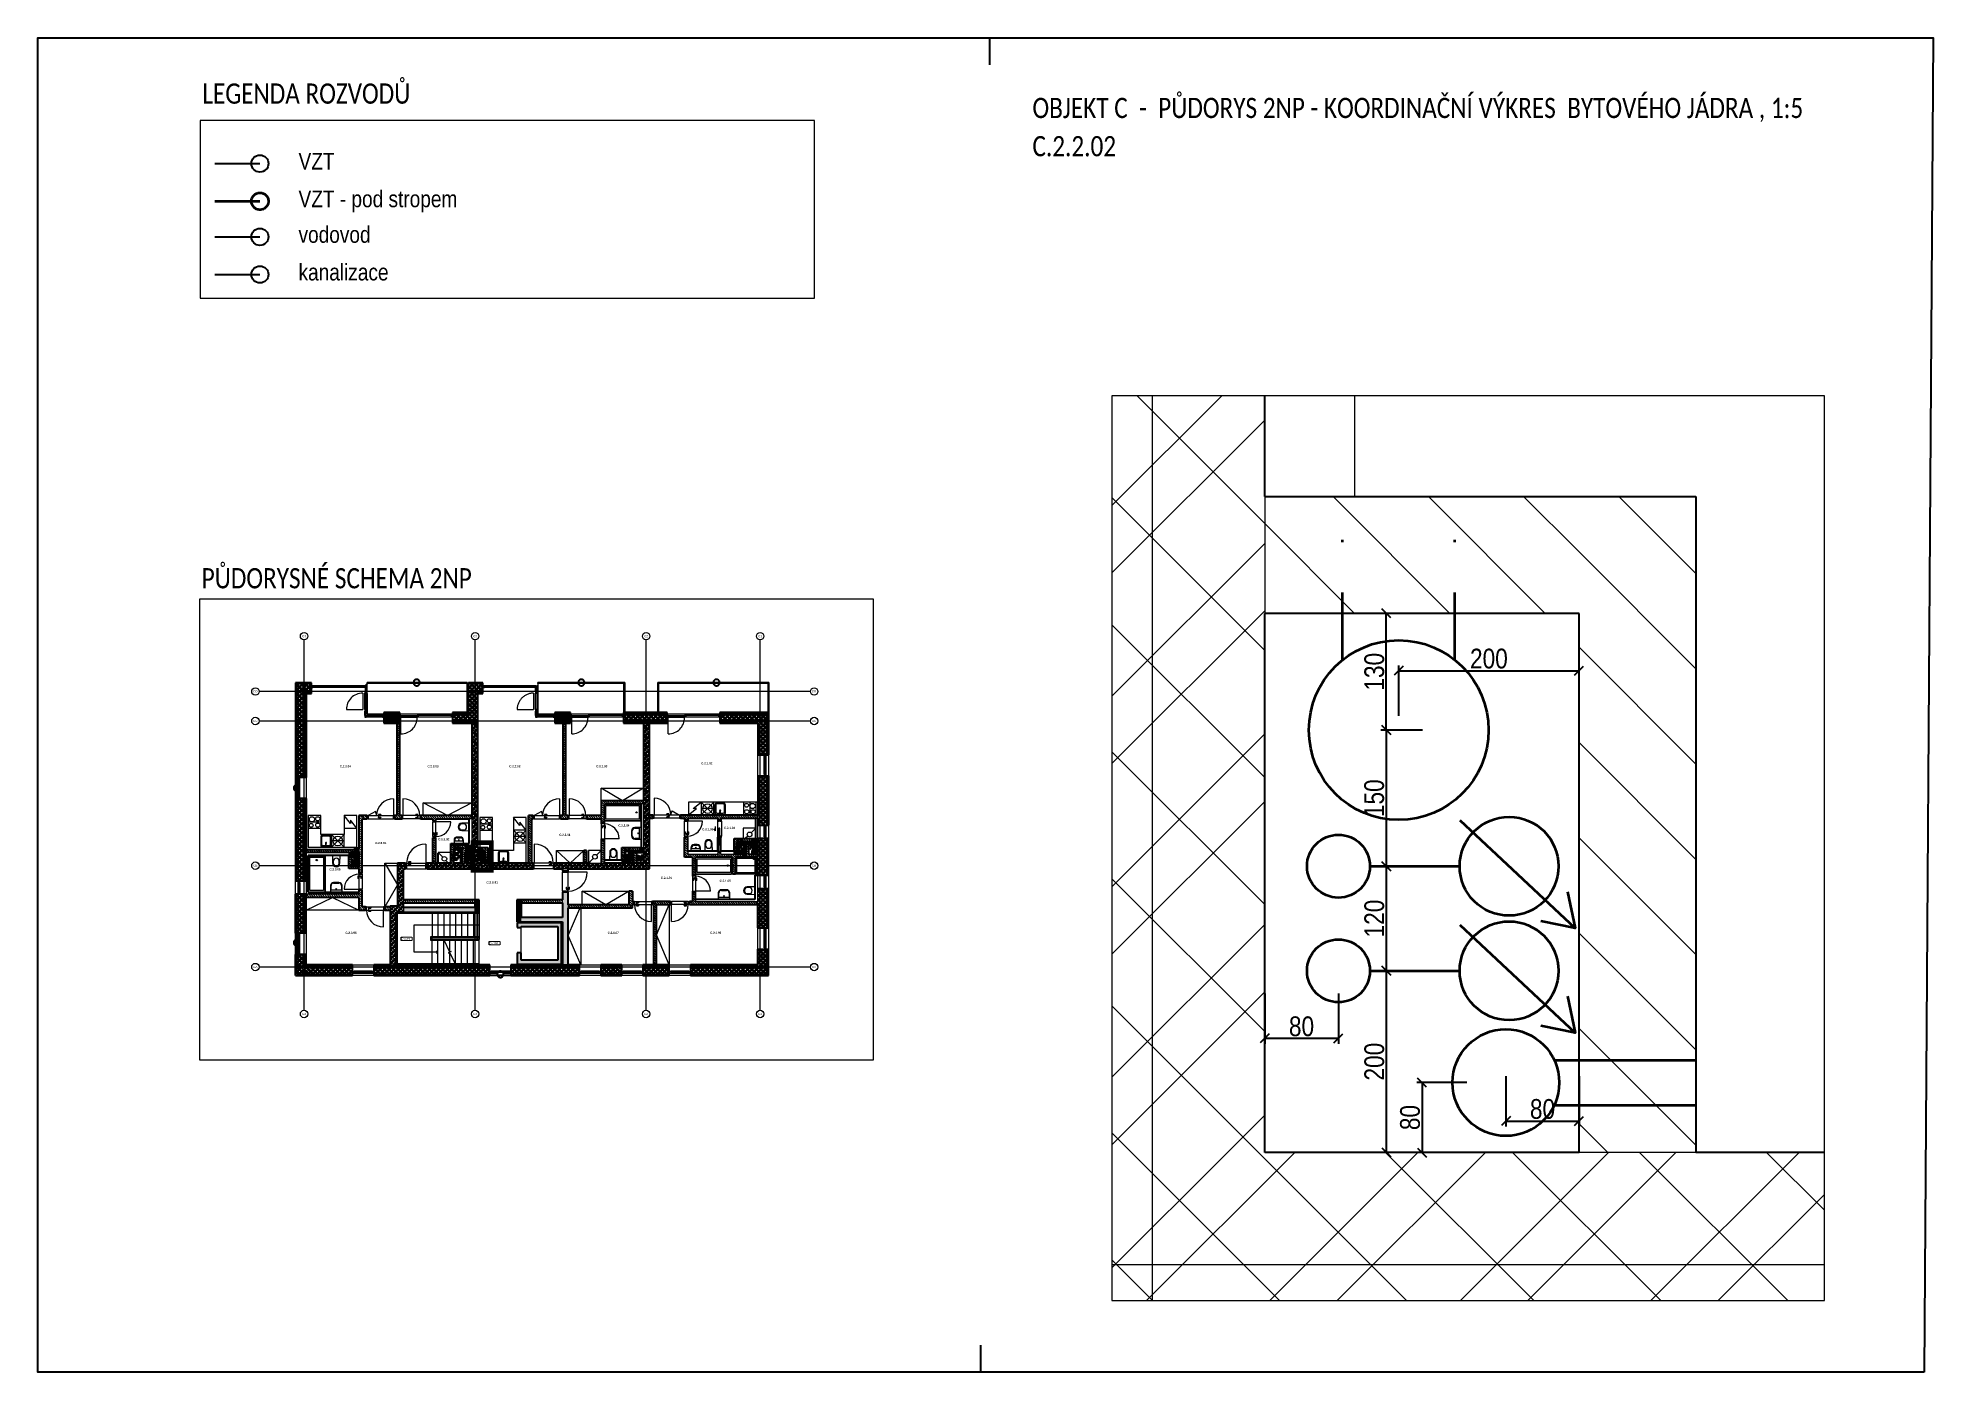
# Paper-space layout 'C_2.2.02' of a CAD drawing. Header units: millimetres. Extents: x -160 to 262, y 20 to 317.
# The model-space entities are those that its viewports show. They can reach past a viewport. Long polylines and large blocks are cut down to what shows.
import ezdxf

# ---------------------------------------------------------------- set-up
doc = ezdxf.new("R2010")
doc.units = ezdxf.units.MM
for name, pattern in [('HA_DashDot_10mm-S3mm', [500, 200, -150, 0, -150]), ('UDL_2NP$0$HA_Dash_2mm-S1mm', [100, 50, -50]), ('UDL_2NP$0$HA_DashDot_10mm-S3mm', [500, 200, -150, 0, -150]), ('UDL_2NP$0$HA_DashDot_2_2mm-S0_6mm', [110, 50, -30, 0, -30]), ('UDL_2NP$0$HA_DashDot_4mm-S1mm', [200, 100, -50, 0, -50])]:
    doc.linetypes.add(name, pattern=pattern)
for name, color, linetype, lineweight in [('_kanalizace', 34, 'Continuous', 35), ('_vodovod', 5, 'Continuous', 35), ('_VZT', 3, 'Continuous', 35), ('ABMV_det-koty 10', 140, 'Continuous', 5), ('UDL_2NP$0$A-AREA-____-IDEN', 252, 'Continuous', 9), ('UDL_2NP$0$A-AREA-____-OTLN', 252, 'Continuous', 5), ('UDL_2NP$0$A-DOOR-____-MCUT', 252, 'UDL_2NP$0$HA_DashDot_2_2mm-S0_6mm', 9), ('UDL_2NP$0$A-DOOR-____-OTLN', 252, 'Continuous', 9), ('UDL_2NP$0$A-DOOR-FRAM-MCUT', 252, 'Continuous', 9), ('UDL_2NP$0$A-FLOR-____-OTLN', 252, 'Continuous', 9), ('UDL_2NP$0$A-FLOR-HRAL-MBND', 252, 'UDL_2NP$0$HA_DashDot_4mm-S1mm', 9), ('UDL_2NP$0$A-FLOR-HRAL-MCUT', 252, 'Continuous', 25), ('UDL_2NP$0$A-FLOR-HRAL-OTLN', 252, 'Continuous', 9), ('UDL_2NP$0$A-GENM-____-OTLN', 252, 'Continuous', 9), ('UDL_2NP$0$A-GLAZ-____-MCUT', 252, 'Continuous', 5), ('UDL_2NP$0$A-GLAZ-____-OTLN', 252, 'Continuous', 5), ('UDL_2NP$0$A-GLAZ-CURT-MCUT', 252, 'Continuous', 5), ('UDL_2NP$0$A-GLAZ-CURT-OTLN', 252, 'Continuous', 5), ('UDL_2NP$0$A-GLAZ-CWMG-MCUT', 252, 'Continuous', 5), ('UDL_2NP$0$A-GLAZ-CWMG-OTLN', 252, 'Continuous', 5), ('UDL_2NP$0$A-WALL-____-MCUT', 252, 'Continuous', 9), ('UDL_2NP$0$A-WALL-____-OTLN', 252, 'Continuous', 9), ('UDL_2NP$0$A-WALL-____-PATT', 252, 'Continuous', 25), ('UDL_2NP$0$E-ELEC-FIXT-OTLN', 252, 'Continuous', 9), ('UDL_2NP$0$G-____-____-DIMS', 252, 'Continuous', 5), ('UDL_2NP$0$I-FURN-____-OTLN', 252, 'Continuous', 9), ('UDL_2NP$0$I-WALL-____-MCUT', 252, 'Continuous', 25), ('UDL_2NP$0$I-WALL-____-OTLN', 252, 'Continuous', 9), ('UDL_2NP$0$M-HVAC-DUCT-OTLN', 252, 'Continuous', 9), ('UDL_2NP$0$P-SANR-FIXT-OTLN', 252, 'Continuous', 9), ('UDL_2NP$0$Q-CASE-____-OTLN', 252, 'Continuous', 9), ('UDL_2NP$0$Q-SPCQ-____-OTLN', 252, 'Continuous', 9), ('UDL_2NP$0$S-GRID-____-IDEN', 252, 'Continuous', 9), ('UDL_2NP$0$S-GRID-____-OTLN', 252, 'Continuous', 5), ('UDL_2NP$0$S-STRS-____-IDEN', 252, 'Continuous', 5), ('UDL_2NP$0$S-STRS-____-MBND', 252, 'UDL_2NP$0$HA_DashDot_4mm-S1mm', 9), ('UDL_2NP$0$S-STRS-____-OTLN', 252, 'Continuous', 9)]:
    doc.layers.add(name, color=color, linetype=linetype, lineweight=lineweight)
for name, color, linetype in [('_koo upravy', 1, 'Continuous'), ('_UT', 4, 'Continuous'), ('ABMV_Sheet_Titleblock', 7, 'Continuous')]:
    doc.layers.add(name, color=color, linetype=linetype)
doc.layers.add('G-____-____-NPLT', color=9, linetype='Continuous', plot=False)
doc.styles.add('$0$GENERATED_STYLE_1', font='ARIALN.TTF')
doc.styles.add('ar-na-light10', font='ARIALN.TTF', dxfattribs={"height": 22})
doc.styles.add('Calibri', font='calibri.ttf', dxfattribs={"width": 0.8, "height": 75})
doc.styles.add('UDL_2NP$0$Arial', font='arial.ttf', dxfattribs={"height": 50})
doc.styles.add('UDL_2NP$0$Arial_1', font='arial.ttf', dxfattribs={"height": 100})
doc.styles.add('UDL_2NP$0$Arial_2', font='arial.ttf', dxfattribs={"height": 75})
doc.styles.add('UDL_2NP$0$Arial_B', font='arialbd.ttf', dxfattribs={"height": 100})
doc.dimstyles.new('Copy of _MP_10', dxfattribs={"dimscale": 50, "dimtxt": 22, "dimasz": 0.2, "dimexe": 0.12, "dimexo": 0.15, "dimgap": 0.04165, "dimtad": 1, "dimdec": 0, "dimrnd": 0.5, "dimzin": 3, "dimdsep": 46, "dimtxsty": 'ar-na-light10', "dimblk": 'OBLIQUE', "dimcen": 0.12, "dimadec": 0, "dimazin": 2, "dimtfac": 0.75, "dimtdec": 0, "dimtix": 1, "dimtmove": 2, "dimatfit": 2, "dimldrblk": 'OBLIQUE', "dimfxl": 1, "dimfxlon": 1, "dimtolj": 1, "dimtzin": 0, "dimarcsym": 0})
pattern_1 = [(45, (0, 0), (-106.066, 106.066), []), (45, (75, 0), (-106.066, 106.066), []), (315, (0, 0), (106.066, 106.066), []), (315, (75, 0), (106.066, 106.066), [])]
pattern_2 = [(45, (0, 0), (-106.066, 106.066), []), (45, (75, 0), (-106.066, 106.066), []), (315, (0, 0), (70.71068, 70.71068), [])]
pattern_3 = [(135, (0, 0), (-53.03301, -53.03301), [])]
pattern_4 = [(45, (0, 0), (-125.7236, 125.7236), []), (45, (0, 190.5), (-125.7236, 125.7236), [])]
pattern_5 = [(0, (0, 0), (58.594, 33.829), [39.062, -78.125]), (120, (0, 0), (-58.593773, 33.829393), [39.062, -78.125]), (60, (0, 0), (0.000227, 67.658393), [0, -78.125, 39.062, 0])]

psp = doc.layouts.new('C_2.2.02')

# ---------------------------------------------------------------- texts
at = {"layer": 'ABMV_Sheet_Titleblock', "char_height": 4.5, "width": 193.8912, "attachment_point": 4, "style": 'Calibri'}
for s, insert in [('{\\fCalibri|b0|i0|c238|p34;LEGENDA ROZVODŮ}', (-123.76, 304.73)), ('{\\fCalibri|b0|i0|c238|p34;OBJEKT C  -  PŮDORYS 2NP - KOORDINAČNÍ VÝKRES  BYTOVÉHO JÁDRA , 1:5}', (61.07, 301.11)), ('{\\fCalibri|b0|i0|c238|p34;PŮDORYSNÉ SCHEMA 2NP}', (-123.92, 196.84))]:
    psp.add_mtext(s, dxfattribs=dict(at, insert=insert))
at = {"layer": 'ABMV_Sheet_Titleblock', "color": 1, "insert": (61.07, 293.02), "char_height": 4.5, "width": 193.8912, "attachment_point": 4, "style": 'Calibri'}
psp.add_mtext('{\\fCalibri|b0|i0|c238|p34;C.2.2.02}', dxfattribs=at)

msp = doc.modelspace()

# ---------------------------------------------------------------- texts
at = {"layer": '_koo upravy', "color": 7, "style": '$0$GENERATED_STYLE_1'}
for s, p in [('VZT', (3911.9, 5262.7)), ('VZT - pod stropem', (3911.9, 4131.3)), ('vodovod', (3911.9, 3060.3)), ('kanalizace', (3911.9, 1928.9))]:
    msp.add_text(s, height=500, dxfattribs=at).set_placement(p)

# ---------------------------------------------------------------- blocks, each defined once
blk = doc.blocks.new('UDL_2NP$0$HA_DR_Double_Swing_Solid - In_1200x2100_800-1526237-UDL_2NP-C')
at = {"layer": 'UDL_2NP$0$A-DOOR-____-MCUT'}
for p, q in [((-600, 72.5), (600, 72.5)), ((-600, -72.5), (600, -72.5))]:
    blk.add_line(p, q, dxfattribs=at)
at = {"layer": 'UDL_2NP$0$A-DOOR-____-OTLN', "lineweight": 5}
for p, q in [((600, 872.5), (600, 72.5)), ((-253.6, 272.5), (-600, 72.5))]:
    blk.add_line(p, q, dxfattribs=at)
at = {"layer": 'UDL_2NP$0$A-DOOR-____-OTLN'}
for p, q in [((-107.5, 130), (-107.5, 80.5)), ((-5, 130), (-107.5, 130)), ((-5, 130), (-5, 115)), ((-92.5, 80.5), (-92.5, 115)), ((-92.5, 115), (-5, 115)), ((-130, 80.5), (-70, 80.5)), ((-130, 80.5), (-130, 72.5)), ((-70, 72.5), (-130, 72.5)), ((-70, 72.5), (-70, 80.5)), ((-130, 32.5), (-70, 32.5)), ((-130, 32.5), (-130, 24.5)), ((-70, 24.5), (-130, 24.5)), ((-107.5, 24.5), (-107.5, -25)), ((-92.5, -10), (-92.5, 24.5)), ((-70, 24.5), (-70, 32.5)), ((-5, -10), (-92.5, -10)), ((-5, -10), (-5, -25)), ((-107.5, -25), (-5, -25))]:
    blk.add_line(p, q, dxfattribs=at)
at = {"layer": 'UDL_2NP$0$A-DOOR-____-OTLN', "lineweight": 5}
for centre, radius, start, end in [((600, 72.5), 800, 90, 180), ((-600, 72.5), 400, 360, 30)]:
    blk.add_arc(centre, radius, start, end, dxfattribs=at)
at = {"layer": 'UDL_2NP$0$A-DOOR-____-OTLN'}
for points in [[(-92.5, 115), (-92.5, 115), (-92.6, 115.1), (-93.1, 115.6), (-93.5, 116), (-93.9, 116.4), (-94.4, 116.9), (-94.8, 117.3), (-95.4, 117.9), (-96.1, 118.6), (-96.7, 119.2), (-97.1, 119.6), (-97.6, 120.1), (-98.1, 120.6), (-98.5, 121), (-99, 121.5), (-99.5, 122), (-100, 122.5), (-100.5, 123), (-101, 123.5), (-101.5, 124), (-101.9, 124.4), (-102.4, 124.9), (-102.9, 125.4), (-103.3, 125.8), (-103.8, 126.3), (-104.2, 126.7), (-104.7, 127.2), (-105.2, 127.7), (-105.6, 128.1), (-106.1, 128.6), (-106.5, 129), (-106.9, 129.4), (-107.4, 129.9), (-107.5, 130), (-107.5, 130)], [(-107.5, -25), (-107.5, -25), (-107.4, -24.9), (-106.9, -24.4), (-106.5, -24), (-106.1, -23.6), (-105.6, -23.1), (-105.2, -22.7), (-104.6, -22.1), (-103.9, -21.4), (-103.3, -20.8), (-102.9, -20.4), (-102.4, -19.9), (-101.9, -19.4), (-101.5, -19), (-101, -18.5), (-100.5, -18), (-100, -17.5), (-99.5, -17), (-99, -16.5), (-98.5, -16), (-98.1, -15.6), (-97.6, -15.1), (-97.1, -14.6), (-96.7, -14.2), (-96.2, -13.7), (-95.8, -13.3), (-95.3, -12.8), (-94.8, -12.3), (-94.4, -11.9), (-93.9, -11.4), (-93.5, -11), (-93.1, -10.6), (-92.6, -10.1), (-92.5, -10), (-92.5, -10)]]:
    blk.add_open_spline(points, degree=3, knots=[0, 0, 0, 0, 0.083333, 0.125, 0.166667, 0.208333, 0.229167, 0.25, 0.291667, 0.333333, 0.354167, 0.375, 0.395833, 0.416667, 0.4375, 0.458333, 0.479167, 0.5, 0.520833, 0.541667, 0.5625, 0.583333, 0.604167, 0.625, 0.645833, 0.666667, 0.6875, 0.708333, 0.75, 0.770833, 0.791667, 0.833333, 0.875, 0.916667, 1, 1, 1, 1], dxfattribs=at)
at = {"layer": 'UDL_2NP$0$A-DOOR-FRAM-MCUT'}
for p, q in [((-650, -72.5), (-650, 72.5)), ((-650, 72.5), (-600, 72.5)), ((-600, 72.5), (-600, -72.5)), ((600, 72.5), (650, 72.5)), ((600, -72.5), (600, 72.5)), ((650, 72.5), (650, -72.5)), ((-600, -72.5), (-650, -72.5)), ((650, -72.5), (600, -72.5))]:
    blk.add_line(p, q, dxfattribs=at)
blk = doc.blocks.new('UDL_2NP$0$HA_DR_Single_Swing_Solid - In_700x2100-1527917-UDL_2NP-C')
at = {"layer": 'UDL_2NP$0$A-DOOR-____-MCUT'}
for p, q in [((-350, 72.5), (350, 72.5)), ((-350, -72.5), (350, -72.5))]:
    blk.add_line(p, q, dxfattribs=at)
at = {"layer": 'UDL_2NP$0$A-DOOR-____-OTLN', "lineweight": 5}
blk.add_line((350, 772.5), (350, 72.5), dxfattribs=at)
at = {"layer": 'UDL_2NP$0$A-DOOR-____-OTLN'}
for p, q in [((-257.5, 130), (-257.5, 80.5)), ((-155, 130), (-257.5, 130)), ((-155, 130), (-155, 115)), ((-242.5, 80.5), (-242.5, 115)), ((-242.5, 115), (-155, 115)), ((-280, 80.5), (-220, 80.5)), ((-280, 80.5), (-280, 72.5)), ((-220, 72.5), (-280, 72.5)), ((-220, 72.5), (-220, 80.5)), ((-280, 32.5), (-220, 32.5)), ((-280, 32.5), (-280, 24.5)), ((-220, 24.5), (-280, 24.5)), ((-257.5, 24.5), (-257.5, -25)), ((-242.5, -10), (-242.5, 24.5)), ((-220, 24.5), (-220, 32.5)), ((-155, -10), (-242.5, -10)), ((-155, -10), (-155, -25)), ((-257.5, -25), (-155, -25))]:
    blk.add_line(p, q, dxfattribs=at)
at = {"layer": 'UDL_2NP$0$A-DOOR-____-OTLN', "lineweight": 5}
blk.add_arc((350, 72.5), 700, 90, 180, dxfattribs=at)
at = {"layer": 'UDL_2NP$0$A-DOOR-____-OTLN'}
for points in [[(-242.5, 115), (-242.5, 115), (-242.6, 115.1), (-243.1, 115.6), (-243.5, 116), (-243.9, 116.4), (-244.4, 116.9), (-244.8, 117.3), (-245.4, 117.9), (-246.1, 118.6), (-246.7, 119.2), (-247.1, 119.6), (-247.6, 120.1), (-248.1, 120.6), (-248.5, 121), (-249, 121.5), (-249.5, 122), (-250, 122.5), (-250.5, 123), (-251, 123.5), (-251.5, 124), (-251.9, 124.4), (-252.4, 124.9), (-252.9, 125.4), (-253.3, 125.8), (-253.8, 126.3), (-254.2, 126.7), (-254.7, 127.2), (-255.2, 127.7), (-255.6, 128.1), (-256.1, 128.6), (-256.5, 129), (-256.9, 129.4), (-257.4, 129.9), (-257.5, 130), (-257.5, 130)], [(-257.5, -25), (-257.5, -25), (-257.4, -24.9), (-256.9, -24.4), (-256.5, -24), (-256.1, -23.6), (-255.6, -23.1), (-255.2, -22.7), (-254.6, -22.1), (-253.9, -21.4), (-253.3, -20.8), (-252.9, -20.4), (-252.4, -19.9), (-251.9, -19.4), (-251.5, -19), (-251, -18.5), (-250.5, -18), (-250, -17.5), (-249.5, -17), (-249, -16.5), (-248.5, -16), (-248.1, -15.6), (-247.6, -15.1), (-247.1, -14.6), (-246.7, -14.2), (-246.2, -13.7), (-245.8, -13.3), (-245.3, -12.8), (-244.8, -12.3), (-244.4, -11.9), (-243.9, -11.4), (-243.5, -11), (-243.1, -10.6), (-242.6, -10.1), (-242.5, -10), (-242.5, -10)]]:
    blk.add_open_spline(points, degree=3, knots=[0, 0, 0, 0, 0.083333, 0.125, 0.166667, 0.208333, 0.229167, 0.25, 0.291667, 0.333333, 0.354167, 0.375, 0.395833, 0.416667, 0.4375, 0.458333, 0.479167, 0.5, 0.520833, 0.541667, 0.5625, 0.583333, 0.604167, 0.625, 0.645833, 0.666667, 0.6875, 0.708333, 0.75, 0.770833, 0.791667, 0.833333, 0.875, 0.916667, 1, 1, 1, 1], dxfattribs=at)
at = {"layer": 'UDL_2NP$0$A-DOOR-FRAM-MCUT'}
for p, q in [((-400, -72.5), (-400, 72.5)), ((-400, 72.5), (-350, 72.5)), ((-350, 72.5), (-350, -72.5)), ((350, 72.5), (400, 72.5)), ((350, -72.5), (350, 72.5)), ((400, 72.5), (400, -72.5)), ((-350, -72.5), (-400, -72.5)), ((400, -72.5), (350, -72.5))]:
    blk.add_line(p, q, dxfattribs=at)
blk = doc.blocks.new('UDL_2NP$0$HA_DR_Single_Swing_Solid - In_800x2100-1523713-UDL_2NP-C')
at = {"layer": 'UDL_2NP$0$A-DOOR-____-MCUT'}
for p, q in [((-400, 72.5), (400, 72.5)), ((-400, -72.5), (400, -72.5))]:
    blk.add_line(p, q, dxfattribs=at)
at = {"layer": 'UDL_2NP$0$A-DOOR-____-OTLN'}
for p, q in [((-307.5, 25), (-307.5, -24.5)), ((-205, 25), (-307.5, 25)), ((-205, 25), (-205, 10)), ((-292.5, -24.5), (-292.5, 10)), ((-292.5, 10), (-205, 10)), ((-330, -24.5), (-270, -24.5)), ((-330, -24.5), (-330, -32.5)), ((-270, -32.5), (-330, -32.5)), ((-270, -32.5), (-270, -24.5)), ((-330, -72.5), (-270, -72.5)), ((-330, -72.5), (-330, -80.5)), ((-270, -80.5), (-330, -80.5)), ((-307.5, -80.5), (-307.5, -130)), ((-292.5, -115), (-292.5, -80.5)), ((-270, -80.5), (-270, -72.5)), ((-205, -115), (-292.5, -115)), ((-205, -115), (-205, -130)), ((-307.5, -130), (-205, -130))]:
    blk.add_line(p, q, dxfattribs=at)
at = {"layer": 'UDL_2NP$0$A-DOOR-____-OTLN', "lineweight": 5}
blk.add_line((400, -872.5), (400, -72.5), dxfattribs=at)
blk.add_arc((400, -72.5), 800, 180, 270, dxfattribs=at)
at = {"layer": 'UDL_2NP$0$A-DOOR-____-OTLN'}
for points, knots in [([(-292.5, 10), (-292.5, 10), (-292.6, 10.1), (-293.1, 10.6), (-293.5, 11), (-293.9, 11.4), (-294.4, 11.9), (-294.8, 12.3), (-295.4, 12.9), (-296.1, 13.6), (-296.7, 14.2), (-297.1, 14.6), (-297.6, 15.1), (-298.1, 15.6), (-298.5, 16), (-299, 16.5), (-299.5, 17), (-300, 17.5), (-300.5, 18), (-301, 18.5), (-301.5, 19), (-301.9, 19.4), (-302.4, 19.9), (-302.9, 20.4), (-303.3, 20.8), (-303.8, 21.3), (-304.2, 21.7), (-304.7, 22.2), (-305.2, 22.7), (-305.6, 23.1), (-306.1, 23.6), (-306.5, 24), (-306.9, 24.4), (-307.4, 24.9), (-307.5, 25), (-307.5, 25)], [0, 0, 0, 0, 0.083333, 0.125, 0.166667, 0.208333, 0.229167, 0.25, 0.291667, 0.333333, 0.354167, 0.375, 0.395833, 0.416667, 0.4375, 0.458333, 0.479167, 0.5, 0.520833, 0.541667, 0.5625, 0.583333, 0.604167, 0.625, 0.645833, 0.666667, 0.6875, 0.708333, 0.75, 0.770833, 0.791667, 0.833333, 0.875, 0.916667, 1, 1, 1, 1]), ([(-306.5, -129), (-306.3, -128.8), (-306.1, -128.6), (-305.6, -128.1), (-305.2, -127.7), (-304.6, -127.1), (-303.9, -126.4), (-303.3, -125.8), (-302.9, -125.4), (-302.4, -124.9), (-301.9, -124.4), (-301.5, -124), (-301, -123.5), (-300.5, -123), (-300, -122.5), (-299.5, -122), (-299, -121.5), (-298.5, -121), (-298.1, -120.6), (-297.6, -120.1), (-297.1, -119.6), (-296.7, -119.2), (-296.2, -118.7), (-295.8, -118.3), (-295.3, -117.8), (-294.8, -117.3), (-294.4, -116.9), (-293.9, -116.4), (-293.5, -116), (-293.1, -115.6), (-292.6, -115.1), (-292.5, -115), (-292.5, -115)], [0.1666667, 0.1666667, 0.1666667, 0.1666667, 0.2083333, 0.2291667, 0.25, 0.2916667, 0.3333333, 0.3541667, 0.375, 0.3958333, 0.4166667, 0.4375, 0.4583333, 0.4791667, 0.5, 0.5208333, 0.5416667, 0.5625, 0.5833333, 0.6041667, 0.625, 0.6458333, 0.6666667, 0.6875, 0.7083333, 0.75, 0.7708333, 0.7916667, 0.8333333, 0.875, 0.9166667, 1, 1, 1, 1]), ([(-307.5, -130), (-307.5, -130), (-307.4, -129.9), (-306.9, -129.4), (-306.7, -129.2), (-306.5, -129)], [0, 0, 0, 0, 0.0833333, 0.125, 0.1666667, 0.1666667, 0.1666667, 0.1666667])]:
    blk.add_open_spline(points, degree=3, knots=knots, dxfattribs=at)
at = {"layer": 'UDL_2NP$0$A-DOOR-FRAM-MCUT'}
for p, q in [((-400, 72.5), (-450, 72.5)), ((-450, 72.5), (-450, -72.5)), ((-400, -72.5), (-400, 72.5)), ((450, 72.5), (400, 72.5)), ((400, 72.5), (400, -72.5)), ((450, -72.5), (450, 72.5)), ((-450, -72.5), (-400, -72.5)), ((400, -72.5), (450, -72.5))]:
    blk.add_line(p, q, dxfattribs=at)
blk = doc.blocks.new('UDL_2NP$0$HA_DR_Single_Swing_Solid - In_900x2100-1524002-UDL_2NP-C')
at = {"layer": 'UDL_2NP$0$A-DOOR-____-MCUT'}
for p, q in [((-450, 140), (450, 140)), ((-450, -140), (450, -140))]:
    blk.add_line(p, q, dxfattribs=at)
at = {"layer": 'UDL_2NP$0$A-DOOR-____-OTLN'}
for p, q in [((-357.5, -42.5), (-357.5, -92)), ((-255, -42.5), (-357.5, -42.5)), ((-342.5, -92), (-342.5, -57.5)), ((-342.5, -57.5), (-255, -57.5)), ((-255, -42.5), (-255, -57.5)), ((-380, -92), (-320, -92)), ((-380, -92), (-380, -100)), ((-320, -100), (-380, -100)), ((-320, -100), (-320, -92)), ((-380, -140), (-320, -140)), ((-380, -140), (-380, -148)), ((-320, -148), (-320, -140)), ((-320, -148), (-380, -148)), ((-357.5, -148), (-357.5, -197.5)), ((-342.5, -182.5), (-342.5, -148)), ((-255, -182.5), (-342.5, -182.5)), ((-255, -182.5), (-255, -197.5)), ((-357.5, -197.5), (-255, -197.5))]:
    blk.add_line(p, q, dxfattribs=at)
at = {"layer": 'UDL_2NP$0$A-DOOR-____-OTLN', "lineweight": 5}
blk.add_line((450, -1040), (450, -140), dxfattribs=at)
blk.add_arc((450, -140), 900, 180, 270, dxfattribs=at)
at = {"layer": 'UDL_2NP$0$A-DOOR-____-OTLN'}
for points in [[(-342.5, -57.5), (-342.5, -57.5), (-342.6, -57.4), (-343.1, -56.9), (-343.5, -56.5), (-343.9, -56.1), (-344.4, -55.6), (-344.8, -55.2), (-345.4, -54.6), (-346.1, -53.9), (-346.7, -53.3), (-347.1, -52.9), (-347.6, -52.4), (-348.1, -51.9), (-348.5, -51.5), (-349, -51), (-349.5, -50.5), (-350, -50), (-350.5, -49.5), (-351, -49), (-351.5, -48.5), (-351.9, -48.1), (-352.4, -47.6), (-352.9, -47.1), (-353.3, -46.7), (-353.8, -46.2), (-354.2, -45.8), (-354.7, -45.3), (-355.2, -44.8), (-355.6, -44.4), (-356.1, -43.9), (-356.5, -43.5), (-356.9, -43.1), (-357.4, -42.6), (-357.5, -42.5), (-357.5, -42.5)], [(-357.5, -197.5), (-357.5, -197.5), (-357.4, -197.4), (-356.9, -196.9), (-356.5, -196.5), (-356.1, -196.1), (-355.6, -195.6), (-355.2, -195.2), (-354.6, -194.6), (-353.9, -193.9), (-353.3, -193.3), (-352.9, -192.9), (-352.4, -192.4), (-351.9, -191.9), (-351.5, -191.5), (-351, -191), (-350.5, -190.5), (-350, -190), (-349.5, -189.5), (-349, -189), (-348.5, -188.5), (-348.1, -188.1), (-347.6, -187.6), (-347.1, -187.1), (-346.7, -186.7), (-346.2, -186.2), (-345.8, -185.8), (-345.3, -185.3), (-344.8, -184.8), (-344.4, -184.4), (-343.9, -183.9), (-343.5, -183.5), (-343.1, -183.1), (-342.6, -182.6), (-342.5, -182.5), (-342.5, -182.5)]]:
    blk.add_open_spline(points, degree=3, knots=[0, 0, 0, 0, 0.083333, 0.125, 0.166667, 0.208333, 0.229167, 0.25, 0.291667, 0.333333, 0.354167, 0.375, 0.395833, 0.416667, 0.4375, 0.458333, 0.479167, 0.5, 0.520833, 0.541667, 0.5625, 0.583333, 0.604167, 0.625, 0.645833, 0.666667, 0.6875, 0.708333, 0.75, 0.770833, 0.791667, 0.833333, 0.875, 0.916667, 1, 1, 1, 1], dxfattribs=at)
at = {"layer": 'UDL_2NP$0$A-DOOR-FRAM-MCUT'}
for p, q in [((-450, 140), (-500, 140)), ((-500, 140), (-500, -140)), ((-450, -140), (-450, 140)), ((500, 140), (450, 140)), ((450, 140), (450, -140)), ((500, -140), (500, 140)), ((-500, -140), (-450, -140)), ((450, -140), (500, -140))]:
    blk.add_line(p, q, dxfattribs=at)
blk = doc.blocks.new('UDL_2NP$0$HA_DR_Single_Swing_Solid - In_800x2100-V1-UDL_2NP-C')
at = {"layer": 'UDL_2NP$0$A-DOOR-____-MCUT'}
for p, q in [((-400, 72.5), (400, 72.5)), ((-400, -72.5), (400, -72.5))]:
    blk.add_line(p, q, dxfattribs=at)
at = {"layer": 'UDL_2NP$0$A-DOOR-____-OTLN'}
for p, q in [((-307.5, 25), (-307.5, -24.5)), ((-205, 25), (-307.5, 25)), ((-205, 25), (-205, 10)), ((-292.5, -24.5), (-292.5, 10)), ((-292.5, 10), (-205, 10)), ((-330, -24.5), (-270, -24.5)), ((-330, -24.5), (-330, -32.5)), ((-270, -32.5), (-330, -32.5)), ((-270, -32.5), (-270, -24.5)), ((-330, -72.5), (-270, -72.5)), ((-330, -72.5), (-330, -80.5)), ((-270, -80.5), (-330, -80.5)), ((-307.5, -80.5), (-307.5, -130)), ((-292.5, -115), (-292.5, -80.5)), ((-270, -80.5), (-270, -72.5)), ((-205, -115), (-292.5, -115)), ((-205, -115), (-205, -130)), ((-307.5, -130), (-205, -130))]:
    blk.add_line(p, q, dxfattribs=at)
at = {"layer": 'UDL_2NP$0$A-DOOR-____-OTLN', "lineweight": 5}
blk.add_line((400, -872.5), (400, -72.5), dxfattribs=at)
blk.add_arc((400, -72.5), 800, 180, 270, dxfattribs=at)
at = {"layer": 'UDL_2NP$0$A-DOOR-____-OTLN'}
for points in [[(-292.5, 10), (-292.5, 10), (-292.6, 10.1), (-293.1, 10.6), (-293.5, 11), (-293.9, 11.4), (-294.4, 11.9), (-294.8, 12.3), (-295.4, 12.9), (-296.1, 13.6), (-296.7, 14.2), (-297.1, 14.6), (-297.6, 15.1), (-298.1, 15.6), (-298.5, 16), (-299, 16.5), (-299.5, 17), (-300, 17.5), (-300.5, 18), (-301, 18.5), (-301.5, 19), (-301.9, 19.4), (-302.4, 19.9), (-302.9, 20.4), (-303.3, 20.8), (-303.8, 21.3), (-304.2, 21.7), (-304.7, 22.2), (-305.2, 22.7), (-305.6, 23.1), (-306.1, 23.6), (-306.5, 24), (-306.9, 24.4), (-307.4, 24.9), (-307.5, 25), (-307.5, 25)], [(-307.5, -130), (-307.5, -130), (-307.4, -129.9), (-306.9, -129.4), (-306.5, -129), (-306.1, -128.6), (-305.6, -128.1), (-305.2, -127.7), (-304.6, -127.1), (-303.9, -126.4), (-303.3, -125.8), (-302.9, -125.4), (-302.4, -124.9), (-301.9, -124.4), (-301.5, -124), (-301, -123.5), (-300.5, -123), (-300, -122.5), (-299.5, -122), (-299, -121.5), (-298.5, -121), (-298.1, -120.6), (-297.6, -120.1), (-297.1, -119.6), (-296.7, -119.2), (-296.2, -118.7), (-295.8, -118.3), (-295.3, -117.8), (-294.8, -117.3), (-294.4, -116.9), (-293.9, -116.4), (-293.5, -116), (-293.1, -115.6), (-292.6, -115.1), (-292.5, -115), (-292.5, -115)]]:
    blk.add_open_spline(points, degree=3, knots=[0, 0, 0, 0, 0.083333, 0.125, 0.166667, 0.208333, 0.229167, 0.25, 0.291667, 0.333333, 0.354167, 0.375, 0.395833, 0.416667, 0.4375, 0.458333, 0.479167, 0.5, 0.520833, 0.541667, 0.5625, 0.583333, 0.604167, 0.625, 0.645833, 0.666667, 0.6875, 0.708333, 0.75, 0.770833, 0.791667, 0.833333, 0.875, 0.916667, 1, 1, 1, 1], dxfattribs=at)
at = {"layer": 'UDL_2NP$0$A-DOOR-FRAM-MCUT'}
for p, q in [((-400, 72.5), (-450, 72.5)), ((-450, 72.5), (-450, -72.5)), ((-400, -72.5), (-400, 72.5)), ((450, 72.5), (400, 72.5)), ((400, 72.5), (400, -72.5)), ((450, -72.5), (450, 72.5)), ((-450, -72.5), (-400, -72.5)), ((400, -72.5), (450, -72.5))]:
    blk.add_line(p, q, dxfattribs=at)
blk = doc.blocks.new('UDL_2NP$0$HA_DR_Single_Swing_Solid - In_700x2100-1523071-UDL_2NP-C')
at = {"layer": 'UDL_2NP$0$A-DOOR-____-MCUT'}
for p, q in [((-350, 72.5), (350, 72.5)), ((-350, -72.5), (350, -72.5))]:
    blk.add_line(p, q, dxfattribs=at)
at = {"layer": 'UDL_2NP$0$A-DOOR-____-OTLN'}
for p, q in [((-257.5, 25), (-257.5, -24.5)), ((-155, 25), (-257.5, 25)), ((-155, 25), (-155, 10)), ((-242.5, -24.5), (-242.5, 10)), ((-242.5, 10), (-155, 10)), ((-280, -24.5), (-220, -24.5)), ((-280, -24.5), (-280, -32.5)), ((-220, -32.5), (-280, -32.5)), ((-220, -32.5), (-220, -24.5)), ((-280, -72.5), (-220, -72.5)), ((-280, -72.5), (-280, -80.5)), ((-220, -80.5), (-280, -80.5)), ((-257.5, -80.5), (-257.5, -130)), ((-242.5, -115), (-242.5, -80.5)), ((-220, -80.5), (-220, -72.5)), ((-155, -115), (-242.5, -115)), ((-155, -115), (-155, -130)), ((-257.5, -130), (-155, -130))]:
    blk.add_line(p, q, dxfattribs=at)
at = {"layer": 'UDL_2NP$0$A-DOOR-____-OTLN', "lineweight": 5}
blk.add_line((350, -772.5), (350, -72.5), dxfattribs=at)
blk.add_arc((350, -72.5), 700, 180, 270, dxfattribs=at)
at = {"layer": 'UDL_2NP$0$A-DOOR-____-OTLN'}
for points in [[(-242.5, 10), (-242.5, 10), (-242.6, 10.1), (-243.1, 10.6), (-243.5, 11), (-243.9, 11.4), (-244.4, 11.9), (-244.8, 12.3), (-245.4, 12.9), (-246.1, 13.6), (-246.7, 14.2), (-247.1, 14.6), (-247.6, 15.1), (-248.1, 15.6), (-248.5, 16), (-249, 16.5), (-249.5, 17), (-250, 17.5), (-250.5, 18), (-251, 18.5), (-251.5, 19), (-251.9, 19.4), (-252.4, 19.9), (-252.9, 20.4), (-253.3, 20.8), (-253.8, 21.3), (-254.2, 21.7), (-254.7, 22.2), (-255.2, 22.7), (-255.6, 23.1), (-256.1, 23.6), (-256.5, 24), (-256.9, 24.4), (-257.4, 24.9), (-257.5, 25), (-257.5, 25)], [(-257.5, -130), (-257.5, -130), (-257.4, -129.9), (-256.9, -129.4), (-256.5, -129), (-256.1, -128.6), (-255.6, -128.1), (-255.2, -127.7), (-254.6, -127.1), (-253.9, -126.4), (-253.3, -125.8), (-252.9, -125.4), (-252.4, -124.9), (-251.9, -124.4), (-251.5, -124), (-251, -123.5), (-250.5, -123), (-250, -122.5), (-249.5, -122), (-249, -121.5), (-248.5, -121), (-248.1, -120.6), (-247.6, -120.1), (-247.1, -119.6), (-246.7, -119.2), (-246.2, -118.7), (-245.8, -118.3), (-245.3, -117.8), (-244.8, -117.3), (-244.4, -116.9), (-243.9, -116.4), (-243.5, -116), (-243.1, -115.6), (-242.6, -115.1), (-242.5, -115), (-242.5, -115)]]:
    blk.add_open_spline(points, degree=3, knots=[0, 0, 0, 0, 0.083333, 0.125, 0.166667, 0.208333, 0.229167, 0.25, 0.291667, 0.333333, 0.354167, 0.375, 0.395833, 0.416667, 0.4375, 0.458333, 0.479167, 0.5, 0.520833, 0.541667, 0.5625, 0.583333, 0.604167, 0.625, 0.645833, 0.666667, 0.6875, 0.708333, 0.75, 0.770833, 0.791667, 0.833333, 0.875, 0.916667, 1, 1, 1, 1], dxfattribs=at)
at = {"layer": 'UDL_2NP$0$A-DOOR-FRAM-MCUT'}
for p, q in [((-350, 72.5), (-400, 72.5)), ((-400, 72.5), (-400, -72.5)), ((-350, -72.5), (-350, 72.5)), ((400, 72.5), (350, 72.5)), ((350, 72.5), (350, -72.5)), ((400, -72.5), (400, 72.5)), ((-400, -72.5), (-350, -72.5)), ((350, -72.5), (400, -72.5))]:
    blk.add_line(p, q, dxfattribs=at)
blk = doc.blocks.new('UDL_2NP$0$HA_DR_Single_Swing_Solid - In_900x2100-1524614-UDL_2NP-C')
at = {"layer": 'UDL_2NP$0$A-DOOR-____-MCUT'}
for p, q in [((-450, 140), (450, 140)), ((-450, -140), (450, -140))]:
    blk.add_line(p, q, dxfattribs=at)
at = {"layer": 'UDL_2NP$0$A-DOOR-____-OTLN', "lineweight": 5}
blk.add_line((450, 1040), (450, 140), dxfattribs=at)
at = {"layer": 'UDL_2NP$0$A-DOOR-____-OTLN'}
for p, q in [((-357.5, 197.5), (-357.5, 148)), ((-255, 197.5), (-357.5, 197.5)), ((-255, 197.5), (-255, 182.5)), ((-342.5, 148), (-342.5, 182.5)), ((-342.5, 182.5), (-255, 182.5)), ((-380, 148), (-320, 148)), ((-380, 148), (-380, 140)), ((-320, 140), (-320, 148)), ((-320, 140), (-380, 140)), ((-380, 100), (-320, 100)), ((-380, 100), (-380, 92)), ((-320, 92), (-380, 92)), ((-357.5, 92), (-357.5, 42.5)), ((-342.5, 57.5), (-342.5, 92)), ((-320, 92), (-320, 100)), ((-357.5, 42.5), (-255, 42.5)), ((-255, 57.5), (-342.5, 57.5)), ((-255, 57.5), (-255, 42.5))]:
    blk.add_line(p, q, dxfattribs=at)
at = {"layer": 'UDL_2NP$0$A-DOOR-____-OTLN', "lineweight": 5}
blk.add_arc((450, 140), 900, 90, 180, dxfattribs=at)
at = {"layer": 'UDL_2NP$0$A-DOOR-____-OTLN'}
for points in [[(-342.5, 182.5), (-342.5, 182.5), (-342.6, 182.6), (-343.1, 183.1), (-343.5, 183.5), (-343.9, 183.9), (-344.4, 184.4), (-344.8, 184.8), (-345.4, 185.4), (-346.1, 186.1), (-346.7, 186.7), (-347.1, 187.1), (-347.6, 187.6), (-348.1, 188.1), (-348.5, 188.5), (-349, 189), (-349.5, 189.5), (-350, 190), (-350.5, 190.5), (-351, 191), (-351.5, 191.5), (-351.9, 191.9), (-352.4, 192.4), (-352.9, 192.9), (-353.3, 193.3), (-353.8, 193.8), (-354.2, 194.2), (-354.7, 194.7), (-355.2, 195.2), (-355.6, 195.6), (-356.1, 196.1), (-356.5, 196.5), (-356.9, 196.9), (-357.4, 197.4), (-357.5, 197.5), (-357.5, 197.5)], [(-357.5, 42.5), (-357.5, 42.5), (-357.4, 42.6), (-356.9, 43.1), (-356.5, 43.5), (-356.1, 43.9), (-355.6, 44.4), (-355.2, 44.8), (-354.6, 45.4), (-353.9, 46.1), (-353.3, 46.7), (-352.9, 47.1), (-352.4, 47.6), (-351.9, 48.1), (-351.5, 48.5), (-351, 49), (-350.5, 49.5), (-350, 50), (-349.5, 50.5), (-349, 51), (-348.5, 51.5), (-348.1, 51.9), (-347.6, 52.4), (-347.1, 52.9), (-346.7, 53.3), (-346.2, 53.8), (-345.8, 54.2), (-345.3, 54.7), (-344.8, 55.2), (-344.4, 55.6), (-343.9, 56.1), (-343.5, 56.5), (-343.1, 56.9), (-342.6, 57.4), (-342.5, 57.5), (-342.5, 57.5)]]:
    blk.add_open_spline(points, degree=3, knots=[0, 0, 0, 0, 0.083333, 0.125, 0.166667, 0.208333, 0.229167, 0.25, 0.291667, 0.333333, 0.354167, 0.375, 0.395833, 0.416667, 0.4375, 0.458333, 0.479167, 0.5, 0.520833, 0.541667, 0.5625, 0.583333, 0.604167, 0.625, 0.645833, 0.666667, 0.6875, 0.708333, 0.75, 0.770833, 0.791667, 0.833333, 0.875, 0.916667, 1, 1, 1, 1], dxfattribs=at)
at = {"layer": 'UDL_2NP$0$A-DOOR-FRAM-MCUT'}
for p, q in [((-500, -140), (-500, 140)), ((-500, 140), (-450, 140)), ((-450, 140), (-450, -140)), ((450, 140), (500, 140)), ((450, -140), (450, 140)), ((500, 140), (500, -140)), ((-450, -140), (-500, -140)), ((500, -140), (450, -140))]:
    blk.add_line(p, q, dxfattribs=at)
blk = doc.blocks.new('UDL_2NP$0$HA_DR_Double_Swing_Solid - In_1200x2100_800-1530233-UDL_2NP-C')
at = {"layer": 'UDL_2NP$0$A-DOOR-____-MCUT'}
for p, q in [((-600, 72.5), (600, 72.5)), ((-600, -72.5), (600, -72.5))]:
    blk.add_line(p, q, dxfattribs=at)
at = {"layer": 'UDL_2NP$0$A-DOOR-____-OTLN'}
for p, q in [((-107.5, 25), (-107.5, -24.5)), ((-5, 25), (-107.5, 25)), ((-5, 25), (-5, 10)), ((-92.5, -24.5), (-92.5, 10)), ((-92.5, 10), (-5, 10)), ((-130, -24.5), (-70, -24.5)), ((-130, -24.5), (-130, -32.5)), ((-70, -32.5), (-130, -32.5)), ((-70, -32.5), (-70, -24.5)), ((-130, -72.5), (-70, -72.5)), ((-130, -72.5), (-130, -80.5)), ((-70, -80.5), (-130, -80.5)), ((-107.5, -80.5), (-107.5, -130)), ((-92.5, -115), (-92.5, -80.5)), ((-70, -80.5), (-70, -72.5)), ((-5, -115), (-92.5, -115)), ((-5, -115), (-5, -130)), ((-107.5, -130), (-5, -130))]:
    blk.add_line(p, q, dxfattribs=at)
at = {"layer": 'UDL_2NP$0$A-DOOR-____-OTLN', "lineweight": 5}
for p, q in [((-253.6, -272.5), (-600, -72.5)), ((600, -872.5), (600, -72.5))]:
    blk.add_line(p, q, dxfattribs=at)
for centre, radius, start, end in [((-600, -72.5), 400, 330, 0), ((600, -72.5), 800, 180, 270)]:
    blk.add_arc(centre, radius, start, end, dxfattribs=at)
at = {"layer": 'UDL_2NP$0$A-DOOR-____-OTLN'}
for points in [[(-92.5, 10), (-92.5, 10), (-92.6, 10.1), (-93.1, 10.6), (-93.5, 11), (-93.9, 11.4), (-94.4, 11.9), (-94.8, 12.3), (-95.4, 12.9), (-96.1, 13.6), (-96.7, 14.2), (-97.1, 14.6), (-97.6, 15.1), (-98.1, 15.6), (-98.5, 16), (-99, 16.5), (-99.5, 17), (-100, 17.5), (-100.5, 18), (-101, 18.5), (-101.5, 19), (-101.9, 19.4), (-102.4, 19.9), (-102.9, 20.4), (-103.3, 20.8), (-103.8, 21.3), (-104.2, 21.7), (-104.7, 22.2), (-105.2, 22.7), (-105.6, 23.1), (-106.1, 23.6), (-106.5, 24), (-106.9, 24.4), (-107.4, 24.9), (-107.5, 25), (-107.5, 25)], [(-107.5, -130), (-107.5, -130), (-107.4, -129.9), (-106.9, -129.4), (-106.5, -129), (-106.1, -128.6), (-105.6, -128.1), (-105.2, -127.7), (-104.6, -127.1), (-103.9, -126.4), (-103.3, -125.8), (-102.9, -125.4), (-102.4, -124.9), (-101.9, -124.4), (-101.5, -124), (-101, -123.5), (-100.5, -123), (-100, -122.5), (-99.5, -122), (-99, -121.5), (-98.5, -121), (-98.1, -120.6), (-97.6, -120.1), (-97.1, -119.6), (-96.7, -119.2), (-96.2, -118.7), (-95.8, -118.3), (-95.3, -117.8), (-94.8, -117.3), (-94.4, -116.9), (-93.9, -116.4), (-93.5, -116), (-93.1, -115.6), (-92.6, -115.1), (-92.5, -115), (-92.5, -115)]]:
    blk.add_open_spline(points, degree=3, knots=[0, 0, 0, 0, 0.083333, 0.125, 0.166667, 0.208333, 0.229167, 0.25, 0.291667, 0.333333, 0.354167, 0.375, 0.395833, 0.416667, 0.4375, 0.458333, 0.479167, 0.5, 0.520833, 0.541667, 0.5625, 0.583333, 0.604167, 0.625, 0.645833, 0.666667, 0.6875, 0.708333, 0.75, 0.770833, 0.791667, 0.833333, 0.875, 0.916667, 1, 1, 1, 1], dxfattribs=at)
at = {"layer": 'UDL_2NP$0$A-DOOR-FRAM-MCUT'}
for p, q in [((-600, 72.5), (-650, 72.5)), ((-650, 72.5), (-650, -72.5)), ((-600, -72.5), (-600, 72.5)), ((650, 72.5), (600, 72.5)), ((600, 72.5), (600, -72.5)), ((650, -72.5), (650, 72.5)), ((-650, -72.5), (-600, -72.5)), ((600, -72.5), (650, -72.5))]:
    blk.add_line(p, q, dxfattribs=at)
blk = doc.blocks.new('UDL_2NP$0$HA_DR_Single_SlidingToPocket_Solid - In_700x2100-1531446-UDL_2NP-C')
at = {"layer": 'UDL_2NP$0$A-DOOR-____-MCUT'}
for p, q in [((-350, 92.5), (350, 92.5)), ((-350, -92.5), (350, -92.5))]:
    blk.add_line(p, q, dxfattribs=at)
at = {"layer": 'UDL_2NP$0$A-DOOR-____-MCUT', "linetype": 'Continuous', "lineweight": 5}
for p, q in [((720, 18.6), (-20, 18.6)), ((-20, 18.6), (-20, -20)), ((720, -20), (720, 18.6)), ((-20, -20), (350, -20)), ((400, -20), (710, -20)), ((100, -192.5), (-100, -192.5)), ((100, -192.5), (7.6, -245.8))]:
    blk.add_line(p, q, dxfattribs=at)
at = {"layer": 'UDL_2NP$0$A-DOOR-FRAM-MCUT'}
for p, q in [((-350, 92.5), (-420, 92.5)), ((-420, 92.5), (-420, 72.5)), ((-350, 20), (-350, 92.5)), ((420, 92.5), (350, 92.5)), ((350, 92.5), (350, 20)), ((420, 72.5), (420, 92.5)), ((-420, 72.5), (-400, 72.5)), ((-400, 72.5), (-400, -72.5)), ((400, 20), (400, 72.5)), ((400, 72.5), (420, 72.5)), ((790, 47.5), (710, 47.5)), ((710, 47.5), (710, 20)), ((790, 20), (790, 47.5)), ((-370, -20), (-370, 20)), ((-370, 20), (-350, 20)), ((350, 20), (400, 20)), ((710, 20), (790, 20)), ((-350, -20), (-370, -20)), ((-350, -92.5), (-350, -20)), ((400, -20), (350, -20)), ((350, -20), (350, -92.5)), ((400, -72.5), (400, -20)), ((710, -20), (710, -47.5)), ((790, -20), (710, -20)), ((790, -47.5), (790, -20)), ((710, -47.5), (790, -47.5)), ((-400, -72.5), (-420, -72.5)), ((-420, -72.5), (-420, -92.5)), ((420, -72.5), (400, -72.5)), ((420, -92.5), (420, -72.5)), ((-420, -92.5), (-350, -92.5)), ((350, -92.5), (420, -92.5))]:
    blk.add_line(p, q, dxfattribs=at)
blk = doc.blocks.new('UDL_2NP$0$HA_DR_Single_Swing_Solid - In_800x2100-1530513-UDL_2NP-C')
at = {"layer": 'UDL_2NP$0$A-DOOR-____-MCUT'}
for p, q in [((-400, 72.5), (400, 72.5)), ((-400, -72.5), (400, -72.5))]:
    blk.add_line(p, q, dxfattribs=at)
at = {"layer": 'UDL_2NP$0$A-DOOR-____-OTLN', "lineweight": 5}
blk.add_line((400, 872.5), (400, 72.5), dxfattribs=at)
at = {"layer": 'UDL_2NP$0$A-DOOR-____-OTLN'}
for p, q in [((-307.5, 130), (-307.5, 80.5)), ((-205, 130), (-307.5, 130)), ((-205, 130), (-205, 115)), ((-292.5, 80.5), (-292.5, 115)), ((-292.5, 115), (-205, 115)), ((-330, 80.5), (-270, 80.5)), ((-330, 80.5), (-330, 72.5)), ((-270, 72.5), (-330, 72.5)), ((-270, 72.5), (-270, 80.5)), ((-330, 32.5), (-270, 32.5)), ((-330, 32.5), (-330, 24.5)), ((-270, 24.5), (-330, 24.5)), ((-307.5, 24.5), (-307.5, -25)), ((-292.5, -10), (-292.5, 24.5)), ((-270, 24.5), (-270, 32.5)), ((-205, -10), (-292.5, -10)), ((-205, -10), (-205, -25)), ((-307.5, -25), (-205, -25))]:
    blk.add_line(p, q, dxfattribs=at)
at = {"layer": 'UDL_2NP$0$A-DOOR-____-OTLN', "lineweight": 5}
blk.add_arc((400, 72.5), 800, 90, 180, dxfattribs=at)
at = {"layer": 'UDL_2NP$0$A-DOOR-____-OTLN'}
for points in [[(-292.5, 115), (-292.5, 115), (-292.6, 115.1), (-293.1, 115.6), (-293.5, 116), (-293.9, 116.4), (-294.4, 116.9), (-294.8, 117.3), (-295.4, 117.9), (-296.1, 118.6), (-296.7, 119.2), (-297.1, 119.6), (-297.6, 120.1), (-298.1, 120.6), (-298.5, 121), (-299, 121.5), (-299.5, 122), (-300, 122.5), (-300.5, 123), (-301, 123.5), (-301.5, 124), (-301.9, 124.4), (-302.4, 124.9), (-302.9, 125.4), (-303.3, 125.8), (-303.8, 126.3), (-304.2, 126.7), (-304.7, 127.2), (-305.2, 127.7), (-305.6, 128.1), (-306.1, 128.6), (-306.5, 129), (-306.9, 129.4), (-307.4, 129.9), (-307.5, 130), (-307.5, 130)], [(-307.5, -25), (-307.5, -25), (-307.4, -24.9), (-306.9, -24.4), (-306.5, -24), (-306.1, -23.6), (-305.6, -23.1), (-305.2, -22.7), (-304.6, -22.1), (-303.9, -21.4), (-303.3, -20.8), (-302.9, -20.4), (-302.4, -19.9), (-301.9, -19.4), (-301.5, -19), (-301, -18.5), (-300.5, -18), (-300, -17.5), (-299.5, -17), (-299, -16.5), (-298.5, -16), (-298.1, -15.6), (-297.6, -15.1), (-297.1, -14.6), (-296.7, -14.2), (-296.2, -13.7), (-295.8, -13.3), (-295.3, -12.8), (-294.8, -12.3), (-294.4, -11.9), (-293.9, -11.4), (-293.5, -11), (-293.1, -10.6), (-292.6, -10.1), (-292.5, -10), (-292.5, -10)]]:
    blk.add_open_spline(points, degree=3, knots=[0, 0, 0, 0, 0.083333, 0.125, 0.166667, 0.208333, 0.229167, 0.25, 0.291667, 0.333333, 0.354167, 0.375, 0.395833, 0.416667, 0.4375, 0.458333, 0.479167, 0.5, 0.520833, 0.541667, 0.5625, 0.583333, 0.604167, 0.625, 0.645833, 0.666667, 0.6875, 0.708333, 0.75, 0.770833, 0.791667, 0.833333, 0.875, 0.916667, 1, 1, 1, 1], dxfattribs=at)
at = {"layer": 'UDL_2NP$0$A-DOOR-FRAM-MCUT'}
for p, q in [((-450, -72.5), (-450, 72.5)), ((-450, 72.5), (-400, 72.5)), ((-400, 72.5), (-400, -72.5)), ((400, 72.5), (450, 72.5)), ((400, -72.5), (400, 72.5)), ((450, 72.5), (450, -72.5)), ((-400, -72.5), (-450, -72.5)), ((450, -72.5), (400, -72.5))]:
    blk.add_line(p, q, dxfattribs=at)
blk = doc.blocks.new('UDL_2NP$0$HA_WD_SinglePanel - 1000x1500-1383993-UDL_2NP-C')
at = {"layer": 'UDL_2NP$0$A-GLAZ-____-MCUT'}
for p, q in [((-500, 170), (-500, 100)), ((-420, 170), (-500, 170)), ((-420, 125), (-420, 170)), ((500, 170), (420, 170)), ((420, 170), (420, 125)), ((500, 100), (500, 170)), ((-440, 75), (-440, 125)), ((-440, 125), (-390, 125)), ((-390, 125), (-390, 75)), ((390, 75), (390, 125)), ((390, 125), (440, 125)), ((440, 125), (440, 75)), ((-500, 100), (-440, 100)), ((390, 105), (-390, 105)), ((390, 95), (-390, 95)), ((440, 100), (500, 100)), ((-390, 75), (-440, 75)), ((440, 75), (390, 75))]:
    blk.add_line(p, q, dxfattribs=at)
at = {"layer": 'UDL_2NP$0$A-GLAZ-____-OTLN'}
for p, q in [((420, 170), (-420, 170)), ((440, 125), (-440, 125)), ((-440, 75), (-440, 125)), ((390, 125), (-390, 125)), ((440, 125), (440, 75)), ((-440, 75), (440, 75)), ((390, 75), (-390, 75))]:
    blk.add_line(p, q, dxfattribs=at)
blk = doc.blocks.new('UDL_2NP$0$HA_WD_SinglePanel - 625x1000-1383459-UDL_2NP-C')
at = {"layer": 'UDL_2NP$0$A-GLAZ-____-MCUT'}
for p, q in [((-312.5, 170), (-312.5, 100)), ((-232.5, 170), (-312.5, 170)), ((-232.5, 125), (-232.5, 170)), ((312.5, 170), (232.5, 170)), ((232.5, 170), (232.5, 125)), ((312.5, 100), (312.5, 170)), ((-252.5, 75), (-252.5, 125)), ((-252.5, 125), (-202.5, 125)), ((-202.5, 125), (-202.5, 75)), ((202.5, 75), (202.5, 125)), ((202.5, 125), (252.5, 125)), ((252.5, 125), (252.5, 75)), ((-312.5, 100), (-252.5, 100)), ((202.5, 105), (-202.5, 105)), ((202.5, 95), (-202.5, 95)), ((252.5, 100), (312.5, 100)), ((-202.5, 75), (-252.5, 75)), ((252.5, 75), (202.5, 75))]:
    blk.add_line(p, q, dxfattribs=at)
at = {"layer": 'UDL_2NP$0$A-GLAZ-____-OTLN'}
for p, q in [((232.5, 170), (-232.5, 170)), ((252.5, 125), (-252.5, 125)), ((-252.5, 75), (-252.5, 125)), ((202.5, 125), (-202.5, 125)), ((252.5, 125), (252.5, 75)), ((-252.5, 75), (252.5, 75)), ((202.5, 75), (-202.5, 75))]:
    blk.add_line(p, q, dxfattribs=at)
blk = doc.blocks.new('UDL_2NP$0$HA_WD_SinglePanel - 1000x2100-1386678-UDL_2NP-C')
at = {"layer": 'UDL_2NP$0$A-GLAZ-____-MCUT'}
for p, q in [((-440, -75), (-440, -125)), ((-390, -75), (-440, -75)), ((-390, -125), (-390, -75)), ((390, -75), (390, -125)), ((440, -75), (390, -75)), ((440, -125), (440, -75)), ((-500, -100), (-440, -100)), ((390, -95), (-390, -95)), ((390, -105), (-390, -105)), ((440, -100), (500, -100)), ((-440, -125), (-390, -125)), ((-420, -125), (-420, -170)), ((390, -125), (440, -125)), ((420, -170), (420, -125)), ((-420, -170), (-500, -170)), ((500, -170), (420, -170))]:
    blk.add_line(p, q, dxfattribs=at)
at = {"layer": 'UDL_2NP$0$A-GLAZ-____-OTLN'}
for p, q in [((-440, -125), (-440, -75)), ((440, -75), (-440, -75)), ((390, -75), (-390, -75)), ((440, -75), (440, -125)), ((-440, -125), (440, -125)), ((390, -125), (-390, -125)), ((420, -170), (-420, -170))]:
    blk.add_line(p, q, dxfattribs=at)
blk = doc.blocks.new('UDL_2NP$0$HA_WD_SinglePanel - 1000x2400-1383828-UDL_2NP-C')
at = {"layer": 'UDL_2NP$0$A-GLAZ-____-MCUT'}
for p, q in [((-420, 170), (-500, 170)), ((-420, 125), (-420, 170)), ((500, 170), (420, 170)), ((420, 170), (420, 125)), ((-440, 75), (-440, 125)), ((-440, 125), (-390, 125)), ((-390, 125), (-390, 75)), ((390, 75), (390, 125)), ((390, 125), (440, 125)), ((440, 125), (440, 75)), ((-500, 100), (-440, 100)), ((390, 105), (-390, 105)), ((390, 95), (-390, 95)), ((440, 100), (500, 100)), ((-390, 75), (-440, 75)), ((440, 75), (390, 75))]:
    blk.add_line(p, q, dxfattribs=at)
at = {"layer": 'UDL_2NP$0$A-GLAZ-____-OTLN'}
for p, q in [((-141, 170), (-420, 170)), ((420, 170), (141, 170)), ((440, 125), (-440, 125)), ((-440, 75), (-440, 125)), ((390, 125), (-390, 125)), ((440, 125), (440, 75)), ((-440, 75), (440, 75)), ((390, 75), (-390, 75))]:
    blk.add_line(p, q, dxfattribs=at)
blk = doc.blocks.new('UDL_2NP$0$System Panel - Glazed_50mm_Offset50-1462224-UDL_2NP-C')
at = {"layer": 'UDL_2NP$0$A-GLAZ-CURT-MCUT'}
for p, q in [((1228.7, 125), (-1228.7, 125)), ((-1228.7, 125), (-1228.7, 75)), ((1228.7, 75), (1228.7, 125)), ((-1228.7, 75), (1228.7, 75))]:
    blk.add_line(p, q, dxfattribs=at)
blk = doc.blocks.new('UDL_2NP$0$Rectangular Mullion - 70x70_Symetric_Offset0-1462222-UDL_2NP-C')
at = {"layer": 'UDL_2NP$0$A-GLAZ-CWMG-OTLN'}
for p, q in [((-42057.4, 7903.2), (-44514.9, 7903.2)), ((-42057.4, 7833.2), (-44514.9, 7833.2))]:
    blk.add_line(p, q, dxfattribs=at)
blk = doc.blocks.new('UDL_2NP$0$Rectangular Mullion - 70x70_Symetric_Offset0-1395025-UDL_2NP-C')
at = {"layer": 'UDL_2NP$0$A-GLAZ-CWMG-MCUT'}
for p, q in [((-70, -65), (0, -65)), ((-70, -135), (-70, -65)), ((0, -65), (0, -135)), ((0, -135), (-70, -135))]:
    blk.add_line(p, q, dxfattribs=at)
blk = doc.blocks.new('UDL_2NP$0$Rectangular Mullion - 70x70_Symetric_Offset0-1395026-UDL_2NP-C')
at = {"layer": 'UDL_2NP$0$A-GLAZ-CWMG-MCUT'}
for p, q in [((0, -65), (-70, -65)), ((-70, -65), (-70, -135)), ((0, -135), (0, -65)), ((-70, -135), (0, -135))]:
    blk.add_line(p, q, dxfattribs=at)
blk = doc.blocks.new('UDL_2NP$0$System Panel - Glazed_50mm_Offset50-1502124-UDL_2NP-C')
at = {"layer": 'UDL_2NP$0$A-GLAZ-CURT-MCUT'}
for p, q in [((97.5, 125), (-97.5, 125)), ((-97.5, 125), (-97.5, 75)), ((97.5, 75), (97.5, 125)), ((-97.5, 75), (97.5, 75))]:
    blk.add_line(p, q, dxfattribs=at)
blk = doc.blocks.new('UDL_2NP$0$Rectangular Mullion - 70x70_Symetric_Offset0-1501645-UDL_2NP-C')
at = {"layer": 'UDL_2NP$0$A-GLAZ-CWMG-MCUT'}
for p, q in [((-70, -65), (0, -65)), ((-70, -135), (-70, -65)), ((0, -65), (0, -135)), ((0, -135), (-70, -135))]:
    blk.add_line(p, q, dxfattribs=at)
blk = doc.blocks.new('UDL_2NP$0$System Panel - Glazed_50mm_Offset50-1462218-UDL_2NP-C')
at = {"layer": 'UDL_2NP$0$A-GLAZ-CURT-MCUT'}
for p, q in [((383.8, 125), (-383.8, 125)), ((-383.8, 125), (-383.8, 75)), ((383.8, 75), (383.8, 125)), ((-383.8, 75), (383.8, 75))]:
    blk.add_line(p, q, dxfattribs=at)
blk = doc.blocks.new('UDL_2NP$0$Rectangular Mullion - 70x70_Symetric_Offset0-1462216-UDL_2NP-C')
at = {"layer": 'UDL_2NP$0$A-GLAZ-CWMG-OTLN'}
for p, q in [((-41219.9, 6503.2), (-41987.4, 6503.2)), ((-41219.9, 6433.2), (-41987.4, 6433.2))]:
    blk.add_line(p, q, dxfattribs=at)
blk = doc.blocks.new('UDL_2NP$0$System Panel - Glazed_50mm_Offset50-1462386-UDL_2NP-C')
at = {"layer": 'UDL_2NP$0$A-GLAZ-CURT-MCUT'}
for p, q in [((1211.2, 125), (-1211.2, 125)), ((-1211.2, 125), (-1211.2, 75)), ((1211.2, 75), (1211.2, 125)), ((-1211.2, 75), (1211.2, 75))]:
    blk.add_line(p, q, dxfattribs=at)
blk = doc.blocks.new('UDL_2NP$0$Rectangular Mullion - 70x70_Symetric_Offset0-1462384-UDL_2NP-C')
at = {"layer": 'UDL_2NP$0$A-GLAZ-CWMG-OTLN'}
for p, q in [((-33967.4, 7903.2), (-36389.9, 7903.2)), ((-33967.4, 7833.2), (-36389.9, 7833.2))]:
    blk.add_line(p, q, dxfattribs=at)
blk = doc.blocks.new('UDL_2NP$0$Rectangular Mullion - 70x70_Symetric_Offset0-1502120-UDL_2NP-C')
at = {"layer": 'UDL_2NP$0$A-GLAZ-CWMG-OTLN'}
for p, q in [((-33967.4, 7638.2), (-33967.4, 7833.2)), ((-33897.4, 7638.2), (-33897.4, 7833.2))]:
    blk.add_line(p, q, dxfattribs=at)
blk = doc.blocks.new('UDL_2NP$0$HA_GM_Shaft_Rectangle - Default-1642465-UDL_2NP-C')
at = {"layer": 'UDL_2NP$0$A-GENM-____-OTLN'}
for p, q in [((0, -350), (0, 0)), ((0, 0), (640.3, 0)), ((640.3, 0), (640.3, -350)), ((640.3, -350), (0, -350))]:
    blk.add_line(p, q, dxfattribs=at)
blk = doc.blocks.new('UDL_2NP$0$HA_GM_Shaft_Rectangle - Default-1526724-UDL_2NP-C')
at = {"layer": 'UDL_2NP$0$A-GENM-____-OTLN'}
for p, q in [((0, -870), (0, 0)), ((0, 0), (700, 0)), ((700, 0), (700, -870)), ((700, -870), (0, -870))]:
    blk.add_line(p, q, dxfattribs=at)
blk = doc.blocks.new('UDL_2NP$0$HA_GM_Shaft_Rectangle - Default-1444136-UDL_2NP-C')
at = {"layer": 'UDL_2NP$0$A-GENM-____-OTLN'}
blk.add_line((350, 0), (1550, 0), dxfattribs=at)
blk = doc.blocks.new('UDL_2NP$0$Top Rail Type - Top Rail_Internal_-1399463-UDL_2NP-C')
at = {"layer": 'UDL_2NP$0$A-FLOR-HRAL-OTLN'}
for p, q in [((-38925.3, -3951.4), (-38925.3, -4001.4)), ((-38925.3, -4001.4), (-38925.3, -3951.4)), ((-38925.3, -3951.4), (-36634.9, -3951.4)), ((-36634.9, -3951.4), (-36634.9, -4001.4)), ((-38925.3, -4027.2), (-38925.3, -4001.4)), ((-36634.9, -4001.4), (-38925.3, -4001.4)), ((-38875.3, -4001.4), (-38875.3, -4027.2)), ((-38925.3, -4152.2), (-38925.3, -4027.2)), ((-38875.3, -4027.2), (-38875.3, -4102.2)), ((-38875.3, -4102.2), (-38800.3, -4102.2)), ((-38800.3, -4102.2), (-38314.5, -4102.2)), ((-38800.3, -4102.2), (-38800.3, -4152.2)), ((-38800.3, -4152.2), (-38925.3, -4152.2)), ((-38291.2, -4152.2), (-38800.3, -4152.2))]:
    blk.add_line(p, q, dxfattribs=at)
blk = doc.blocks.new('UDL_2NP$0$Top Rail Type - Top Rail_Internal_-V2-UDL_2NP-C')
at = {"layer": 'UDL_2NP$0$A-FLOR-HRAL-OTLN'}
for p, q in [((-38925.3, -3951.4), (-36634.9, -3951.4)), ((-36634.9, -3951.4), (-36634.9, -4001.4)), ((-38925.3, -4152.2), (-38925.3, -4001.4)), ((-38875.3, -4001.4), (-36634.9, -4001.4)), ((-38875.3, -4102.2), (-38875.3, -4001.4)), ((-38800.3, -4102.2), (-38875.3, -4102.2)), ((-38314.5, -4102.2), (-38800.3, -4102.2)), ((-38800.3, -4152.2), (-38925.3, -4152.2)), ((-38291.2, -4152.2), (-38800.3, -4152.2))]:
    blk.add_line(p, q, dxfattribs=at)
blk = doc.blocks.new('UDL_2NP$0$Top Rail Type - Top Rail_Internal_-1399480-UDL_2NP-C')
at = {"layer": 'UDL_2NP$0$A-FLOR-HRAL-OTLN'}
for p, q in [((-40574.5, -5301.4), (-40574.5, -2802.2)), ((-40574.5, -2802.2), (-39154.9, -2802.2)), ((-39154.9, -2852.2), (-39154.9, -2802.2)), ((-39154.9, -2802.2), (-38874.9, -2802.2)), ((-38874.9, -2802.2), (-36634.9, -2802.2)), ((-36634.9, -2802.2), (-36634.9, -2852.2)), ((-40524.5, -2852.2), (-40524.5, -5251.4)), ((-39154.9, -2852.2), (-40524.5, -2852.2)), ((-38874.9, -2852.2), (-39154.9, -2852.2)), ((-36634.9, -2852.2), (-38874.9, -2852.2)), ((-40524.5, -5251.4), (-38874.9, -5251.4)), ((-38874.9, -5251.4), (-37778.6, -5251.4)), ((-38874.9, -5251.4), (-38874.9, -5301.4)), ((-38874.9, -5301.4), (-40574.5, -5301.4)), ((-37755.3, -5301.4), (-38874.9, -5301.4))]:
    blk.add_line(p, q, dxfattribs=at)
blk = doc.blocks.new('UDL_2NP$0$Top Rail Type - Top Rail_Internal_-V3-UDL_2NP-C')
at = {"layer": 'UDL_2NP$0$A-FLOR-HRAL-OTLN'}
for p, q in [((-40574.5, -2802.2), (-39154.9, -2802.2)), ((-40574.5, -5301.4), (-40574.5, -2802.2)), ((-39154.9, -2802.2), (-36634.9, -2802.2)), ((-36634.9, -2802.2), (-36634.9, -2852.2)), ((-40524.5, -2852.2), (-39154.9, -2852.2)), ((-40524.5, -5251.4), (-40524.5, -2852.2)), ((-39154.9, -2852.2), (-36634.9, -2852.2)), ((-38874.9, -5251.4), (-40524.5, -5251.4)), ((-37778.6, -5251.4), (-38874.9, -5251.4)), ((-38874.9, -5301.4), (-40574.5, -5301.4)), ((-37755.3, -5301.4), (-38874.9, -5301.4))]:
    blk.add_line(p, q, dxfattribs=at)
blk = doc.blocks.new('UDL_2NP$0$ABMV_Bathtub_Generic - 800x1700-1414026-UDL_2NP-C')
at = {"layer": 'UDL_2NP$0$P-SANR-FIXT-OTLN'}
for p, q in [((0, 0), (0, 1700)), ((0, 1700), (0, 0)), ((75, 50), (75, 1625)), ((75, 1625), (725, 1625)), ((75, 1625), (725, 1625)), ((75, 50), (75, 1625)), ((725, 1625), (725, 50)), ((725, 1625), (725, 50)), ((725, 50), (75, 50)), ((725, 50), (75, 50)), ((800, 0), (0, 0)), ((800, 0), (0, 0))]:
    blk.add_line(p, q, dxfattribs=at)
blk.add_circle((400, 180), 30, dxfattribs=at)
blk = doc.blocks.new('UDL_2NP$0$ABMV_Toilet_WallHung - Default-1465613-UDL_2NP-C')
at = {"layer": 'UDL_2NP$0$A-GENM-____-OTLN'}
for p, q in [((-50, 432.3), (-54.6, 75)), ((-16.3, 426.2), (-16.3, 340.3)), ((266.3, 340.3), (266.3, 426.2)), ((304.6, 75), (300, 432.3))]:
    blk.add_line(p, q, dxfattribs=at)
for centre, radius, start, end in [((125, 430.1), 175, 0.7323, 179.2677), ((125, 426.2), 141.3, 0, 180), ((125, 340.3), 141.3, 180, 360)]:
    blk.add_arc(centre, radius, start, end, dxfattribs=at)
blk = doc.blocks.new('UDL_2NP$0$ABMV_WashBasin_Generic - 550x460-1465709-UDL_2NP-C')
at = {"layer": 'UDL_2NP$0$P-SANR-FIXT-OTLN'}
for p, q in [((250, 510), (0, 510)), ((0, 480), (250, 480)), ((-150, 360), (-150, 50)), ((-120, 150), (-120, 360)), ((370, 360), (370, 150)), ((400, 50), (400, 360)), ((370, 150), (-120, 150))]:
    blk.add_line(p, q, dxfattribs=at)
for centre, radius, start, end in [((0, 360), 150, 90, 180), ((250, 360), 150, 360, 90), ((0, 360), 120, 90, 180), ((250, 360), 120, 360, 90), ((125, 200), 20, 90, 270), ((125, 200), 20, 270, 90)]:
    blk.add_arc(centre, radius, start, end, dxfattribs=at)
blk = doc.blocks.new('UDL_2NP$0$ABMV_WashBasin_Generic - 450x300-1486153-UDL_2NP-C')
at = {"layer": 'UDL_2NP$0$P-SANR-FIXT-OTLN'}
for p, q in [((200, 375), (50, 375)), ((50, 345), (200, 345)), ((-100, 225), (-100, 75)), ((-70, 175), (-70, 225)), ((320, 225), (320, 175)), ((350, 75), (350, 225)), ((320, 175), (-70, 175))]:
    blk.add_line(p, q, dxfattribs=at)
for centre, radius, start, end in [((50, 225), 150, 90, 180), ((200, 225), 150, 360, 90), ((50, 225), 120, 90, 180), ((200, 225), 120, 360, 90), ((125, 225), 20, 90, 270), ((125, 225), 20, 270, 90)]:
    blk.add_arc(centre, radius, start, end, dxfattribs=at)
blk = doc.blocks.new('UDL_2NP$0$ABMV_WashBasin_Generic - 450x300-1493525-UDL_2NP-C')
at = {"layer": 'UDL_2NP$0$P-SANR-FIXT-OTLN'}
for p, q in [((200, 350), (50, 350)), ((50, 320), (200, 320)), ((-100, 200), (-100, 50)), ((-70, 150), (-70, 200)), ((320, 200), (320, 150)), ((350, 50), (350, 200)), ((320, 150), (-70, 150))]:
    blk.add_line(p, q, dxfattribs=at)
for centre, radius, start, end in [((50, 200), 150, 90, 180), ((200, 200), 150, 360, 90), ((50, 200), 120, 90, 180), ((200, 200), 120, 360, 90), ((125, 200), 20, 90, 270), ((125, 200), 20, 270, 90)]:
    blk.add_arc(centre, radius, start, end, dxfattribs=at)
blk = doc.blocks.new('UDL_2NP$0$ABMV_ShowerBasin_Generic - 800x960-1530461-UDL_2NP-C')
at = {"layer": 'UDL_2NP$0$P-SANR-FIXT-OTLN'}
for p, q in [((0, 800), (960, 800)), ((0, 800), (960, 800)), ((50, 50), (50, 750)), ((50, 750), (910, 750)), ((50, 750), (910, 750)), ((50, 50), (50, 750)), ((910, 750), (910, 50)), ((910, 750), (910, 50)), ((910, 50), (50, 50)), ((910, 50), (50, 50))]:
    blk.add_line(p, q, dxfattribs=at)
blk.add_circle((100, 100), 20, dxfattribs=at)
blk = doc.blocks.new('UDL_2NP$0$Casework 4 - Casework 6-1427864-UDL_2NP-C')
at = {"layer": 'UDL_2NP$0$Q-CASE-____-OTLN'}
for p, q in [((-36609.9, 1073.2), (-36609.9, 253.2)), ((-36009.9, 123.2), (-36009.9, 1073.2)), ((-35009.9, 473.2), (-35009.9, 123.2)), ((-34409.9, -476.8), (-34409.9, 473.2)), ((-35009.9, 123.2), (-36009.9, 123.2))]:
    blk.add_line(p, q, dxfattribs=at)
blk = doc.blocks.new('UDL_2NP$0$Casework 6 - Casework 6-1427878-UDL_2NP-C')
at = {"layer": 'UDL_2NP$0$Q-CASE-____-OTLN'}
for p, q in [((-22274.7, -34862.5), (-23684.7, -34862.5)), ((-21594.7, -34862.5), (-21674.7, -34862.5)), ((-24844.7, -35461.5), (-24844.7, -35462.5)), ((-24844.7, -35462.5), (-21594.7, -35462.5))]:
    blk.add_line(p, q, dxfattribs=at)
blk = doc.blocks.new('UDL_2NP$0$Kuchyňská_linka_myčka_ADNS - Myčka-1423139-UDL_2NP-C')
at = {"layer": 'UDL_2NP$0$Q-SPCQ-____-OTLN'}
for p, q in [((300, 300), (-300, 300)), ((-300, 300), (-300, -300)), ((300, 300), (-300, -300)), ((-300, 300), (300, -300)), ((300, 300), (-300, 300)), ((-300, 300), (-300, 0)), ((300, -300), (300, 300)), ((300, 0), (300, 300)), ((-300, 0), (300, 0)), ((-300, -300), (300, -300))]:
    blk.add_line(p, q, dxfattribs=at)
blk.add_circle((0, 0), 225, dxfattribs=at)
blk = doc.blocks.new('UDL_2NP$0$Lednice_Mraznička_ADNS - Lednice 600x600x1800-1423141-UDL_2NP-C')
at = {"layer": 'UDL_2NP$0$Q-SPCQ-____-OTLN'}
for p, q in [((300, 300), (-300, 300)), ((300, 300), (-80, 0)), ((300, -300), (300, 300)), ((80, 0), (-300, -300)), ((-80, 0), (80, 0)), ((-300, -300), (300, -300))]:
    blk.add_line(p, q, dxfattribs=at)
blk = doc.blocks.new('UDL_2NP$0$Lednice_Mraznička_ADNS - Lednice 600x600x1800-V4-UDL_2NP-C')
at = {"layer": 'UDL_2NP$0$Q-SPCQ-____-OTLN'}
for p, q in [((300, 300), (-300, 300)), ((-300, 300), (-300, -300)), ((300, 300), (-80, 0)), ((80, 0), (-300, -300)), ((-80, 0), (80, 0)), ((-300, -300), (300, -300))]:
    blk.add_line(p, q, dxfattribs=at)
blk = doc.blocks.new('UDL_2NP$0$Lednice_Mraznička_ADNS - Lednice 600x600x1800-V5-UDL_2NP-C')
at = {"layer": 'UDL_2NP$0$Q-SPCQ-____-OTLN'}
for p, q in [((300, 300), (-300, 300)), ((-300, 300), (-300, -300)), ((300, 300), (-80, 0)), ((300, -300), (300, 300)), ((80, 0), (-300, -300)), ((-80, 0), (80, 0)), ((-300, -300), (300, -300))]:
    blk.add_line(p, q, dxfattribs=at)
blk = doc.blocks.new('UDL_2NP$0$R_bathroom_washing_machine - 600x600x900-1423135-UDL_2NP-C')
at = {"layer": 'UDL_2NP$0$E-ELEC-FIXT-OTLN'}
for p, q in [((677.5, 596.6), (77.5, 596.6)), ((77.5, 596.6), (77.5, -3.4)), ((455.3, 374.4), (677.5, 596.6)), ((572.2, 601.6), (572.2, 596.6)), ((572.4, 601.6), (579.7, 601.6)), ((579.7, 601.6), (586.9, 601.6)), ((587.2, 596.6), (587.2, 601.6)), ((677.5, -3.4), (677.5, 596.6)), ((77.5, -3.4), (299.7, 218.9)), ((77.5, -3.4), (677.5, -3.4)), ((107.5, -3.4), (107.5, -8.4)), ((647.5, -8.4), (107.5, -8.4)), ((647.5, -8.4), (647.5, -3.4))]:
    blk.add_line(p, q, dxfattribs=at)
blk.add_circle((377.5, 296.6), 110, dxfattribs=at)
blk = doc.blocks.new('UDL_2NP$0$Kuchyňská_linka_sporák_ADNS - 600x600x800-1423137-UDL_2NP-C')
at = {"layer": 'UDL_2NP$0$Q-SPCQ-____-OTLN'}
for p, q in [((600, 600), (0, 600)), ((0, 600), (0, 0)), ((600, 600), (0, 600)), ((0, 600), (0, 300)), ((600, 0), (600, 600)), ((600, 300), (600, 600)), ((0, 300), (600, 300)), ((0, 0), (600, 0))]:
    blk.add_line(p, q, dxfattribs=at)
for centre, radius in [((175, 425), 125), ((450, 450), 100), ((450, 150), 100), ((140, 140), 90)]:
    blk.add_circle(centre, radius, dxfattribs=at)
blk = doc.blocks.new('UDL_2NP$0$Skříňka se dřezem_ pravoúhlá - 500 x 440mm-1427235-UDL_2NP-C')
at = {"layer": 'UDL_2NP$0$P-SANR-FIXT-OTLN'}
for p, q in [((202.2, 180.1), (-170.8, 180.1)), ((202.2, 180.1), (-170.8, 180.1)), ((91.9, 180.1), (-73.2, 180.1)), ((3, 160.7), (3, 40.4)), ((28.4, 160.7), (28.4, 40.4)), ((3, 132.5), (-132.7, 132.5)), ((-73.2, 142), (3, 142)), ((28.4, 142), (91.9, 142)), ((164.1, 132.5), (28.4, 132.5)), ((-234.3, 116.6), (-234.3, -271)), ((-234.3, 116.6), (-234.3, -271)), ((265.7, -275.5), (265.7, 116.6)), ((265.7, -275.5), (265.7, 116.6)), ((-196.2, 69), (-196.2, -258.3)), ((227.6, -258.3), (227.6, 69)), ((-132.7, -321.8), (164.1, -321.8)), ((-145.4, -359.9), (181.3, -359.9)), ((-145.4, -359.9), (181.3, -359.9))]:
    blk.add_line(p, q, dxfattribs=at)
for centre, radius, start, end in [((-170.8, 116.6), 63.5, 90, 180), ((-170.8, 116.6), 63.5, 90, 180), ((-73.2, 161.1), 19, 90, 270), ((-47.8, 161.1), 19, 360, 180), ((15.7, 160.7), 12.7, 360, 180), ((66.5, 161.1), 19, 360, 180), ((91.9, 161.1), 19, 270, 90), ((202.2, 116.6), 63.5, 0, 90), ((202.2, 116.6), 63.5, 360, 90), ((-47.8, 161.1), 19, 180, 0), ((66.5, 161.1), 19, 180, 360), ((-132.7, 69), 63.5, 90, 180), ((164.1, 69), 63.5, 0, 90), ((15.7, 3.2), 25.4, 360, 180), ((15.7, 40.4), 12.7, 180, 0), ((15.7, 3.2), 25.4, 180, 0), ((-145.4, -271), 88.9, 180, 270), ((-145.4, -271), 88.9, 180, 270), ((-132.7, -258.3), 63.5, 180, 270), ((164.1, -258.3), 63.5, 270, 0), ((181.3, -275.5), 84.4, 270, 0), ((181.3, -275.5), 84.4, 270, 0)]:
    blk.add_arc(centre, radius, start, end, dxfattribs=at)
blk = doc.blocks.new('UDL_2NP$0$R_bathroom_washing_machine - 600x600x900-V6-UDL_2NP-C')
at = {"layer": 'UDL_2NP$0$E-ELEC-FIXT-OTLN'}
for p, q in [((455.3, 374.4), (577.5, 496.6)), ((677.5, -3.4), (677.5, 496.6)), ((77.5, -3.4), (299.7, 218.9)), ((77.5, -3.4), (677.5, -3.4)), ((107.5, -3.4), (107.5, -8.4)), ((647.5, -8.4), (107.5, -8.4)), ((647.5, -8.4), (647.5, -3.4))]:
    blk.add_line(p, q, dxfattribs=at)
blk.add_circle((377.5, 296.6), 110, dxfattribs=at)
blk = doc.blocks.new('UDL_2NP$0$R_bathroom_washing_machine - 600x600x900-V7-UDL_2NP-C')
at = {"layer": 'UDL_2NP$0$E-ELEC-FIXT-OTLN'}
for p, q in [((77.5, 596.6), (77.5, -3.4)), ((455.3, 374.4), (577.5, 496.6)), ((77.5, -3.4), (299.7, 218.9)), ((77.5, -3.4), (577.5, -3.4)), ((107.5, -3.4), (107.5, -8.4)), ((577.5, -8.4), (107.5, -8.4))]:
    blk.add_line(p, q, dxfattribs=at)
blk.add_circle((377.5, 296.6), 110, dxfattribs=at)
blk = doc.blocks.new('UDL_2NP$0$Casework 22 - Casework 6-1427947-UDL_2NP-C')
at = {"layer": 'UDL_2NP$0$Q-CASE-____-OTLN'}
for p, q in [((-44734.9, 1168.2), (-44734.9, 268.2)), ((-44134.9, 868.2), (-44134.9, 1168.2)), ((-43034.9, 1168.2), (-43034.9, 868.2)), ((-42434.9, 268.2), (-42434.9, 1168.2)), ((-43634.9, 868.2), (-44134.9, 868.2)), ((-44734.9, 268.2), (-43634.9, 268.2)), ((-43034.9, 268.2), (-42434.9, 268.2))]:
    blk.add_line(p, q, dxfattribs=at)
blk = doc.blocks.new('UDL_2NP$0$Top Rail Type - Top Rail_Internal_-1443993-UDL_2NP-C')
at = {"layer": 'UDL_2NP$0$A-FLOR-HRAL-MBND'}
for p, q in [((-38925.3, -3951.4), (-36634.9, -3951.4)), ((-38925.3, -4152.2), (-38925.3, -3951.4)), ((-36634.9, -3951.4), (-36634.9, -4001.4)), ((-38875.3, -4001.4), (-36634.9, -4001.4)), ((-38875.3, -4102.2), (-38875.3, -4001.4)), ((-38800.3, -4102.2), (-38875.3, -4102.2)), ((-38314.5, -4102.2), (-38800.3, -4102.2)), ((-38800.3, -4152.2), (-38925.3, -4152.2)), ((-38291.2, -4152.2), (-38800.3, -4152.2))]:
    blk.add_line(p, q, dxfattribs=at)
at = {"layer": 'UDL_2NP$0$A-FLOR-HRAL-OTLN'}
for p, q in [((-38314.5, -4102.2), (-38291.2, -4152.2)), ((-36634.9, -4102.2), (-38314.5, -4102.2)), ((-36634.9, -4152.2), (-36634.9, -4102.2)), ((-36634.9, -4152.2), (-38291.2, -4152.2))]:
    blk.add_line(p, q, dxfattribs=at)
blk = doc.blocks.new('UDL_2NP$0$Top Rail Type - Top Rail_Internal_-1444010-UDL_2NP-C')
at = {"layer": 'UDL_2NP$0$A-FLOR-HRAL-MBND'}
for p, q in [((-40574.5, -2802.2), (-39154.9, -2802.2)), ((-40574.5, -5301.4), (-40574.5, -2802.2)), ((-39154.9, -2802.2), (-36634.9, -2802.2)), ((-36634.9, -2802.2), (-36634.9, -2852.2)), ((-40524.5, -2852.2), (-39154.9, -2852.2)), ((-40524.5, -5251.4), (-40524.5, -2852.2)), ((-39154.9, -2852.2), (-36634.9, -2852.2)), ((-38874.9, -5251.4), (-40524.5, -5251.4)), ((-37778.6, -5251.4), (-38874.9, -5251.4)), ((-38874.9, -5301.4), (-40574.5, -5301.4)), ((-37755.3, -5301.4), (-38874.9, -5301.4))]:
    blk.add_line(p, q, dxfattribs=at)
at = {"layer": 'UDL_2NP$0$A-FLOR-HRAL-OTLN'}
for p, q in [((-37778.6, -5251.4), (-37755.3, -5301.4)), ((-36634.9, -5251.4), (-37778.6, -5251.4)), ((-36634.9, -5301.4), (-36634.9, -5251.4)), ((-36634.9, -5301.4), (-37755.3, -5301.4))]:
    blk.add_line(p, q, dxfattribs=at)
blk = doc.blocks.new('UDL_2NP$0$HA_DR_Single_Swing_Solid - In_900x2100-1523491-UDL_2NP-C')
at = {"layer": 'UDL_2NP$0$A-DOOR-____-MCUT'}
for p, q in [((-450, 140), (450, 140)), ((-450, -140), (450, -140))]:
    blk.add_line(p, q, dxfattribs=at)
at = {"layer": 'UDL_2NP$0$A-DOOR-____-OTLN'}
for p, q in [((-357.5, -42.5), (-357.5, -92)), ((-255, -42.5), (-357.5, -42.5)), ((-342.5, -92), (-342.5, -57.5)), ((-342.5, -57.5), (-255, -57.5)), ((-255, -42.5), (-255, -57.5)), ((-380, -92), (-320, -92)), ((-380, -92), (-380, -100)), ((-320, -100), (-380, -100)), ((-320, -100), (-320, -92)), ((-380, -140), (-320, -140)), ((-380, -140), (-380, -148)), ((-320, -148), (-320, -140)), ((-320, -148), (-380, -148)), ((-357.5, -148), (-357.5, -197.5)), ((-342.5, -182.5), (-342.5, -148)), ((-255, -182.5), (-342.5, -182.5)), ((-255, -182.5), (-255, -197.5)), ((-357.5, -197.5), (-255, -197.5))]:
    blk.add_line(p, q, dxfattribs=at)
at = {"layer": 'UDL_2NP$0$A-DOOR-____-OTLN', "lineweight": 5}
blk.add_line((450, -1040), (450, -140), dxfattribs=at)
blk.add_arc((450, -140), 900, 180, 270, dxfattribs=at)
at = {"layer": 'UDL_2NP$0$A-DOOR-____-OTLN'}
for points in [[(-342.5, -57.5), (-342.5, -57.5), (-342.6, -57.4), (-343.1, -56.9), (-343.5, -56.5), (-343.9, -56.1), (-344.4, -55.6), (-344.8, -55.2), (-345.4, -54.6), (-346.1, -53.9), (-346.7, -53.3), (-347.1, -52.9), (-347.6, -52.4), (-348.1, -51.9), (-348.5, -51.5), (-349, -51), (-349.5, -50.5), (-350, -50), (-350.5, -49.5), (-351, -49), (-351.5, -48.5), (-351.9, -48.1), (-352.4, -47.6), (-352.9, -47.1), (-353.3, -46.7), (-353.8, -46.2), (-354.2, -45.8), (-354.7, -45.3), (-355.2, -44.8), (-355.6, -44.4), (-356.1, -43.9), (-356.5, -43.5), (-356.9, -43.1), (-357.4, -42.6), (-357.5, -42.5), (-357.5, -42.5)], [(-357.5, -197.5), (-357.5, -197.5), (-357.4, -197.4), (-356.9, -196.9), (-356.5, -196.5), (-356.1, -196.1), (-355.6, -195.6), (-355.2, -195.2), (-354.6, -194.6), (-353.9, -193.9), (-353.3, -193.3), (-352.9, -192.9), (-352.4, -192.4), (-351.9, -191.9), (-351.5, -191.5), (-351, -191), (-350.5, -190.5), (-350, -190), (-349.5, -189.5), (-349, -189), (-348.5, -188.5), (-348.1, -188.1), (-347.6, -187.6), (-347.1, -187.1), (-346.7, -186.7), (-346.2, -186.2), (-345.8, -185.8), (-345.3, -185.3), (-344.8, -184.8), (-344.4, -184.4), (-343.9, -183.9), (-343.5, -183.5), (-343.1, -183.1), (-342.6, -182.6), (-342.5, -182.5), (-342.5, -182.5)]]:
    blk.add_open_spline(points, degree=3, knots=[0, 0, 0, 0, 0.083333, 0.125, 0.166667, 0.208333, 0.229167, 0.25, 0.291667, 0.333333, 0.354167, 0.375, 0.395833, 0.416667, 0.4375, 0.458333, 0.479167, 0.5, 0.520833, 0.541667, 0.5625, 0.583333, 0.604167, 0.625, 0.645833, 0.666667, 0.6875, 0.708333, 0.75, 0.770833, 0.791667, 0.833333, 0.875, 0.916667, 1, 1, 1, 1], dxfattribs=at)
at = {"layer": 'UDL_2NP$0$A-DOOR-FRAM-MCUT'}
for p, q in [((-450, 140), (-500, 140)), ((-500, 140), (-500, -140)), ((-450, -140), (-450, 140)), ((500, 140), (450, 140)), ((450, 140), (450, -140)), ((500, -140), (500, 140)), ((-500, -140), (-450, -140)), ((450, -140), (500, -140))]:
    blk.add_line(p, q, dxfattribs=at)
blk = doc.blocks.new('UDL_2NP$0$Top Rail Type - Top Rail_Internal_-1462503-UDL_2NP-C')
at = {"layer": 'UDL_2NP$0$A-FLOR-HRAL-OTLN'}
blk.add_hatch(color=256, dxfattribs=at).paths.add_polyline_path([(-37209.9, 8028.2), (-37209.9, 8068.2), (-41939.9, 8068.2), (-41939.9, 8028.2), (-38211.3, 8028.2)])
for p, q in [((-41939.9, 8028.2), (-41939.9, 8068.2)), ((-41939.9, 8068.2), (-37209.9, 8068.2)), ((-37209.9, 8068.2), (-37209.9, 8028.2)), ((-37209.9, 8028.2), (-41939.9, 8028.2))]:
    blk.add_line(p, q, dxfattribs=at)
blk = doc.blocks.new('UDL_2NP$0$Top Rail Type - Top Rail_Internal_-V8-UDL_2NP-C')
at = {"layer": 'UDL_2NP$0$A-FLOR-HRAL-OTLN'}
for p, q in [((-41939.9, 8028.2), (-41939.9, 8068.2)), ((-37209.9, 8068.2), (-41939.9, 8068.2)), ((-37209.9, 8028.2), (-37209.9, 8068.2)), ((-37209.9, 8028.2), (-41939.9, 8028.2))]:
    blk.add_line(p, q, dxfattribs=at)
blk = doc.blocks.new('UDL_2NP$0$Top Rail Type - Top Rail_Internal_-1462552-UDL_2NP-C')
at = {"layer": 'UDL_2NP$0$A-FLOR-HRAL-OTLN'}
for points in [[(-29784.9, 8028.2), (-29744.9, 8068.2), (-33864.9, 8068.2), (-33864.9, 8028.2), (-30636.9, 8028.2)], [(-29744.9, 6648.2), (-29744.9, 8068.2), (-29784.9, 8028.2), (-29784.9, 6648.2)]]:
    blk.add_hatch(color=256, dxfattribs=at).paths.add_polyline_path(points)
for p, q in [((-33864.9, 8028.2), (-33864.9, 8068.2)), ((-33864.9, 8068.2), (-29744.9, 8068.2)), ((-29744.9, 8068.2), (-29744.9, 6648.2)), ((-29784.9, 8028.2), (-33864.9, 8028.2)), ((-29784.9, 6648.2), (-29784.9, 8028.2))]:
    blk.add_line(p, q, dxfattribs=at)
blk = doc.blocks.new('UDL_2NP$0$Top Rail Type - Top Rail_Internal_-V9-UDL_2NP-C')
at = {"layer": 'UDL_2NP$0$A-FLOR-HRAL-OTLN'}
for p, q in [((-33864.9, 8028.2), (-33864.9, 8068.2)), ((-29744.9, 8068.2), (-33864.9, 8068.2)), ((-29744.9, 6648.2), (-29744.9, 8068.2)), ((-29784.9, 8028.2), (-33864.9, 8028.2)), ((-29784.9, 6648.2), (-29784.9, 8028.2))]:
    blk.add_line(p, q, dxfattribs=at)
blk = doc.blocks.new('UDL_2NP$0$Top Rail Type - Top Rail_Internal_-1462590-UDL_2NP-C')
at = {"layer": 'UDL_2NP$0$A-FLOR-HRAL-OTLN'}
for points in [[(-22954.9, 8028.2), (-22914.9, 8068.2), (-28179.9, 8068.2), (-28139.9, 8028.2), (-24577.4, 8028.2)], [(-28179.9, 6648.2), (-28139.9, 6648.2), (-28139.9, 8028.2), (-28179.9, 8068.2)], [(-22934.9, 6588.2), (-22914.9, 6588.2), (-22914.9, 8068.2), (-22954.9, 8028.2), (-22954.9, 6588.2)]]:
    blk.add_hatch(color=256, dxfattribs=at).paths.add_polyline_path(points)
for p, q in [((-28179.9, 8068.2), (-22914.9, 8068.2)), ((-28179.9, 6648.2), (-28179.9, 8068.2)), ((-22914.9, 8068.2), (-22914.9, 6588.2)), ((-22954.9, 8028.2), (-28139.9, 8028.2)), ((-28139.9, 8028.2), (-28139.9, 6648.2)), ((-22954.9, 6588.2), (-22954.9, 8028.2)), ((-22914.9, 6588.2), (-22934.9, 6588.2))]:
    blk.add_line(p, q, dxfattribs=at)
blk = doc.blocks.new('UDL_2NP$0$Top Rail Type - Top Rail_Internal_-V10-UDL_2NP-C')
at = {"layer": 'UDL_2NP$0$A-FLOR-HRAL-OTLN'}
for p, q in [((-28179.9, 8068.2), (-28179.9, 6648.2)), ((-22914.9, 8068.2), (-28179.9, 8068.2)), ((-22914.9, 6588.2), (-22914.9, 8068.2)), ((-28139.9, 8028.2), (-28139.9, 6648.2)), ((-22954.9, 8028.2), (-28139.9, 8028.2)), ((-22954.9, 6588.2), (-22954.9, 8028.2)), ((-22934.9, 6588.2), (-22914.9, 6588.2))]:
    blk.add_line(p, q, dxfattribs=at)
blk = doc.blocks.new('UDL_2NP$0$NAB_Šatní_skříň_ADNS - 600x2000xšířka-1489434-UDL_2NP-C')
at = {"layer": 'UDL_2NP$0$I-FURN-____-OTLN'}
for p, q in [((0, -600), (1037.5, 0)), ((0, -600), (0, 0)), ((1037.5, 0), (2075, -600)), ((2075, -350), (2075, -600)), ((2075, -600), (0, -600))]:
    blk.add_line(p, q, dxfattribs=at)
blk = doc.blocks.new('UDL_2NP$0$NAB_Šatní_skříň_ADNS - 600x2000xšířka-1472757-UDL_2NP-C')
at = {"layer": 'UDL_2NP$0$I-FURN-____-OTLN'}
for p, q in [((0, -600), (1250, 0)), ((0, -600), (0, 0)), ((1250, 0), (2500, -600)), ((2499, -600), (0, -600))]:
    blk.add_line(p, q, dxfattribs=at)
blk = doc.blocks.new('UDL_2NP$0$NAB_Šatní_skříň_ADNS - 650x2000xšířka-1645728-UDL_2NP-C')
at = {"layer": 'UDL_2NP$0$I-FURN-____-OTLN'}
for p, q in [((0, -650), (1115, 0)), ((1115, 0), (2230, -650)), ((2230, 0), (2230, -650)), ((2230, -650), (0, -650))]:
    blk.add_line(p, q, dxfattribs=at)
blk = doc.blocks.new('UDL_2NP$0$NAB_Šatní_skříň_ADNS - 600x2000xšířka-1481586-UDL_2NP-C')
at = {"layer": 'UDL_2NP$0$I-FURN-____-OTLN'}
for p, q in [((0, -600), (1387.5, 0)), ((1387.5, 0), (2775, -600)), ((2700, -600), (0, -600))]:
    blk.add_line(p, q, dxfattribs=at)
blk = doc.blocks.new('UDL_2NP$0$NAB_Šatní_skříň_ADNS - 600x2000xšířka-1530651-UDL_2NP-C')
at = {"layer": 'UDL_2NP$0$I-FURN-____-OTLN'}
for p, q in [((0, -600), (1427.5, 0)), ((1427.5, 0), (2855, -600)), ((2855, -600), (0, -600))]:
    blk.add_line(p, q, dxfattribs=at)
blk = doc.blocks.new('UDL_2NP$0$NAB_Šatní_skříň_ADNS - 600x2000xšířka-1490165-UDL_2NP-C')
at = {"layer": 'UDL_2NP$0$I-FURN-____-OTLN'}
for p, q in [((0, -600), (1150, 0)), ((1150, 0), (2300, -600)), ((2300, 0), (2300, -600)), ((2300, -600), (0, -600))]:
    blk.add_line(p, q, dxfattribs=at)
blk = doc.blocks.new('UDL_2NP$0$NAB_Šatní_skříň_ADNS - 600x2000xšířka-1489318-UDL_2NP-C')
at = {"layer": 'UDL_2NP$0$I-FURN-____-OTLN'}
for p, q in [((0, -600), (1000, 0)), ((1000, 0), (2000, -600)), ((1995, 0), (2000, 0)), ((2000, 0), (2000, -600)), ((2000, -600), (0, -600))]:
    blk.add_line(p, q, dxfattribs=at)
blk = doc.blocks.new('UDL_2NP$0$Systémový panel - Sklo-1501127-UDL_2NP-C')
at = {"layer": 'UDL_2NP$0$A-GLAZ-CURT-MCUT'}
for p, q in [((787.5, 0), (-787.5, 0)), ((-787.5, 0), (-787.5, -70)), ((787.5, -70), (787.5, 0)), ((-787.5, -70), (787.5, -70))]:
    blk.add_line(p, q, dxfattribs=at)
blk = doc.blocks.new('UDL_2NP$0$Obdélníková příčel - 50x70mm EXT-1501128-UDL_2NP-C')
at = {"layer": 'UDL_2NP$0$A-GLAZ-CWMG-MCUT'}
for p, q in [((-50, 70), (0, 70)), ((-50, 0), (-50, 70)), ((0, 70), (0, 0)), ((0, 0), (-50, 0))]:
    blk.add_line(p, q, dxfattribs=at)
blk = doc.blocks.new('UDL_2NP$0$Obdélníková příčel - 50x70mm EXT-1501129-UDL_2NP-C')
at = {"layer": 'UDL_2NP$0$A-GLAZ-CWMG-MCUT'}
for p, q in [((0, 70), (-50, 70)), ((-50, 70), (-50, 0)), ((0, 0), (0, 70)), ((-50, 0), (0, 0))]:
    blk.add_line(p, q, dxfattribs=at)
blk = doc.blocks.new('UDL_2NP$0$ABMV_CW_Single_Swing_Generic - Ex_Glass_SKLOPNE-1536050-UDL_2NP-C')
at = {"layer": 'UDL_2NP$0$A-DOOR-____-OTLN', "linetype": 'UDL_2NP$0$HA_Dash_2mm-S1mm', "lineweight": 5}
for p in [(387.5, 805), (-387.5, 30)]:
    blk.add_line(p, (387.5, 30), dxfattribs=at)
blk.add_arc((387.5, 30), 775, 90, 180, dxfattribs=at)
blk = doc.blocks.new('UDL_2NP$0$Obdélníková příčel - 50x70mm EXT-1501125-UDL_2NP-C')
at = {"layer": 'UDL_2NP$0$A-GLAZ-CWMG-OTLN'}
for p, q in [((-40349.9, 6513.2), (-39574.9, 6513.2)), ((-40349.9, 6443.2), (-39574.9, 6443.2))]:
    blk.add_line(p, q, dxfattribs=at)
blk = doc.blocks.new('UDL_2NP$0$Obdélníková příčel - 50x70mm EXT-1501126-UDL_2NP-C')
at = {"layer": 'UDL_2NP$0$A-GLAZ-CWMG-MCUT'}
for p, q in [((-25, 70), (25, 70)), ((-25, 0), (-25, 70)), ((25, 70), (25, 0)), ((25, 0), (-25, 0))]:
    blk.add_line(p, q, dxfattribs=at)
blk = doc.blocks.new('UDL_2NP$0$ABMV_CW_Single_Swing_Generic - Ex_Glass_SKLOPNE-1536051-UDL_2NP-C')
at = {"layer": 'UDL_2NP$0$A-DOOR-____-OTLN', "linetype": 'UDL_2NP$0$HA_Dash_2mm-S1mm', "lineweight": 5}
for p in [(-390, -30), (390, -810)]:
    blk.add_line(p, (390, -30), dxfattribs=at)
blk.add_arc((390, -30), 780, 180, 270, dxfattribs=at)
blk = doc.blocks.new('UDL_2NP$0$Rectangular Mullion - 70x70_Symetric_Offset0-1502155-UDL_2NP-C')
at = {"layer": 'UDL_2NP$0$A-GLAZ-CWMG-OTLN'}
for p, q in [((-42057.4, 6788.2), (-42057.4, 7568.2)), ((-41987.4, 6788.2), (-41987.4, 7548.2))]:
    blk.add_line(p, q, dxfattribs=at)
blk = doc.blocks.new('UDL_2NP$0$Rectangular Mullion - 70x70_Symetric_Offset0-1501643-UDL_2NP-C')
at = {"layer": 'UDL_2NP$0$A-GLAZ-CWMG-MCUT'}
for p, q in [((-35, -65), (35, -65)), ((-35, -135), (-35, -65)), ((35, -65), (35, -135)), ((35, -135), (-35, -135))]:
    blk.add_line(p, q, dxfattribs=at)
blk = doc.blocks.new('UDL_2NP$0$System Panel - Glazed_50mm_Offset50-1502159-UDL_2NP-C')
at = {"layer": 'UDL_2NP$0$A-GLAZ-CURT-MCUT'}
for p, q in [((107.5, 125), (-107.5, 125)), ((-107.5, 125), (-107.5, 75)), ((107.5, 75), (107.5, 125)), ((-107.5, 75), (107.5, 75))]:
    blk.add_line(p, q, dxfattribs=at)
blk = doc.blocks.new('UDL_2NP$0$Rectangular Mullion - 70x70_Symetric_Offset0-1502157-UDL_2NP-C')
at = {"layer": 'UDL_2NP$0$A-GLAZ-CWMG-OTLN'}
for p, q in [((-42057.4, 6503.2), (-42057.4, 6718.2)), ((-41987.4, 6503.2), (-41987.4, 6718.2))]:
    blk.add_line(p, q, dxfattribs=at)
blk = doc.blocks.new('UDL_2NP$0$Rectangular Mullion - 70x70_Symetric_Offset0-V11-UDL_2NP-C')
at = {"layer": 'UDL_2NP$0$A-GLAZ-CWMG-OTLN'}
for p, q in [((-33967.4, 6788.2), (-33967.4, 7568.2)), ((-33897.4, 6788.2), (-33897.4, 7568.2))]:
    blk.add_line(p, q, dxfattribs=at)
blk = doc.blocks.new('UDL_2NP$0$NAB_Šatní_skříň_ADNS - 600x2000xšířka-1629190-UDL_2NP-C')
at = {"layer": 'UDL_2NP$0$I-FURN-____-OTLN'}
for p, q in [((0, -600), (650, 0)), ((650, 0), (1300, -600)), ((1300, 0), (1300, -600)), ((1300, -600), (0, -600))]:
    blk.add_line(p, q, dxfattribs=at)
blk = doc.blocks.new('UDL_2NP$0$Railing - Railing-1633967-UDL_2NP-C')
at = {"layer": 'UDL_2NP$0$A-FLOR-HRAL-MCUT'}
for p, q in [((-45314.9, 3573.2), (-45334.9, 3573.2)), ((-45334.9, 3573.2), (-45334.9, 2573.2)), ((-45314.9, 2573.2), (-45314.9, 3573.2)), ((-45334.9, 2573.2), (-45314.9, 2573.2))]:
    blk.add_line(p, q, dxfattribs=at)
blk = doc.blocks.new('UDL_2NP$0$Railing - Railing-1634100-UDL_2NP-C')
at = {"layer": 'UDL_2NP$0$A-FLOR-HRAL-MCUT'}
for p, q in [((-45314.9, -3801.8), (-45334.9, -3801.8)), ((-45334.9, -3801.8), (-45334.9, -4801.8)), ((-45314.9, -4801.8), (-45314.9, -3801.8)), ((-45334.9, -4801.8), (-45314.9, -4801.8))]:
    blk.add_line(p, q, dxfattribs=at)
blk = doc.blocks.new('UDL_2NP$0$HA_GM_ProductsPlaceholder - LP31 - Prosklenné zábradlí-1640431-UDL_2NP-C')
at = {"layer": 'UDL_2NP$0$A-GENM-____-OTLN', "lineweight": 25, "flags": 128}
for points in [[(-60, 137.4), (-62.4, 136.4), (-67.8, 133.8), (-73.1, 131), (-78.3, 127.9), (-83.4, 124.7), (-88.3, 121.3), (-93.1, 117.6), (-97.7, 113.8), (-102.2, 109.8), (-106.5, 105.7), (-110.6, 101.3), (-114.6, 96.8), (-118.4, 92.2), (-121.9, 87.3), (-125.3, 82.4), (-128.5, 77.3), (-131.5, 72.1), (-134.3, 66.8), (-136.9, 61.4), (-139.2, 55.9), (-141.3, 50.2), (-143.2, 44.6), (-144.9, 38.8), (-146.3, 33), (-147.5, 27.1), (-148.5, 21.2), (-149.2, 15.2), (-149.7, 9.2), (-150, 3.2), (-150, 0)], [(-150, 0), (-149.9, -6), (-149.5, -12), (-148.9, -18), (-148.1, -23.9), (-147, -29.8), (-145.7, -35.7), (-144.2, -41.5), (-142.4, -47.2), (-140.4, -52.8), (-138.2, -58.4), (-135.7, -63.9), (-133, -69.3), (-130.2, -74.5), (-127.1, -79.7), (-123.8, -84.7), (-120.3, -89.6), (-116.6, -94.3), (-112.8, -98.9), (-108.7, -103.3), (-104.5, -107.6), (-100.1, -111.7), (-95.6, -115.6), (-90.9, -119.3), (-86, -122.9), (-81, -126.2), (-75.9, -129.4), (-70.7, -132.3), (-65.4, -135), (-60, -137.5)]]:
    blk.add_lwpolyline(points, dxfattribs=at)
blk = doc.blocks.new('UDL_2NP$0$HA_GM_ProductsPlaceholder - LP31 - Prosklenné zábradlí-V12-UDL_2NP-C')
at = {"layer": 'UDL_2NP$0$A-GENM-____-OTLN', "lineweight": 25, "flags": 128}
for points in [[(38.3, 145), (37.2, 145.3), (31.4, 146.7), (25.5, 147.8), (19.6, 148.7), (13.6, 149.4), (7.6, 149.8), (1.6, 150), (-4.4, 149.9), (-10.4, 149.6), (-16.3, 149.1), (-22.3, 148.3), (-28.2, 147.3), (-34.1, 146.1), (-38.3, 145)], [(-116, 95), (-118.4, 92.2), (-121.9, 87.3), (-125.3, 82.4), (-128.5, 77.3), (-131.5, 72.1), (-134.3, 66.8), (-136.9, 61.4), (-139.2, 55.9), (-141.3, 50.2), (-143.2, 44.6), (-144.9, 38.8), (-146.3, 33), (-147.5, 27.1), (-148.5, 21.2), (-149.2, 15.2), (-149.7, 9.2), (-150, 3.2), (-150, 0)], [(150, 0), (149.9, 6), (149.5, 12), (148.9, 18), (148.1, 23.9), (147, 29.8), (145.7, 35.7), (144.2, 41.5), (142.4, 47.2), (140.4, 52.8), (138.2, 58.4), (135.7, 63.9), (133, 69.3), (130.2, 74.5), (127.1, 79.7), (123.8, 84.7), (120.3, 89.6), (116.6, 94.3), (116.1, 95)], [(-150, 0), (-149.9, -6), (-149.5, -12), (-148.9, -18), (-148.1, -23.9), (-147, -29.8), (-145.7, -35.7), (-144.5, -40)], [(144.5, -40), (144.9, -38.8), (146.3, -33), (147.5, -27.1), (148.5, -21.2), (149.2, -15.2), (149.7, -9.2), (150, -3.2), (150, 0)], [(-137.5, -60), (-135.7, -63.9), (-133, -69.3), (-130.2, -74.5), (-127.1, -79.7), (-123.8, -84.7), (-120.3, -89.6), (-116.6, -94.3), (-112.8, -98.9), (-108.7, -103.3), (-104.5, -107.6), (-100.1, -111.7), (-95.6, -115.6), (-90.9, -119.3), (-86, -122.9), (-81, -126.2), (-75.9, -129.4), (-70.7, -132.3), (-65.4, -135), (-59.9, -137.5), (-54.4, -139.8), (-48.7, -141.9), (-43, -143.7), (-37.2, -145.3), (-31.4, -146.7), (-25.5, -147.8), (-19.6, -148.7), (-13.6, -149.4), (-7.6, -149.8), (-1.6, -150), (4.4, -149.9), (10.4, -149.6), (16.3, -149.1), (22.3, -148.3), (28.2, -147.3), (34.1, -146.1), (39.9, -144.6), (45.6, -142.9), (51.3, -140.9), (56.9, -138.8), (62.4, -136.4), (67.8, -133.8), (73.1, -131), (78.3, -127.9), (83.4, -124.7), (88.3, -121.3), (93.1, -117.6), (97.7, -113.8), (102.2, -109.8), (106.5, -105.7), (110.6, -101.3), (114.6, -96.8), (118.4, -92.2), (121.9, -87.3), (125.3, -82.4), (128.5, -77.3), (131.5, -72.1), (134.3, -66.8), (136.9, -61.4), (137.5, -60)]]:
    blk.add_lwpolyline(points, dxfattribs=at)
blk = doc.blocks.new('UDL_2NP$0$HA_GM_ProductsPlaceholder - LP30 - Venkovní balkonové zábradlí-1640369-UDL_2NP-C')
at = {"layer": 'UDL_2NP$0$A-GENM-____-OTLN', "lineweight": 25, "flags": 128}
for points in [[(150, 0.7), (149.9, 6), (149.5, 12), (148.9, 18), (148.1, 23.9), (147, 29.8), (145.7, 35.7), (144.2, 41.5), (142.4, 47.2), (140.4, 52.8), (138.2, 58.4), (135.7, 63.9), (133, 69.3), (130.2, 74.5), (127.1, 79.7), (123.8, 84.7), (120.3, 89.6), (116.6, 94.3), (112.8, 98.9), (108.7, 103.3), (104.5, 107.6), (100.1, 111.7), (95.6, 115.6), (90.9, 119.3), (86, 122.9), (81, 126.2), (75.9, 129.4), (70.7, 132.3), (65.4, 135), (59.9, 137.5), (54.4, 139.8), (48.7, 141.9), (43, 143.7), (37.2, 145.3), (31.4, 146.7), (25.5, 147.8), (19.6, 148.7), (13.6, 149.4), (7.6, 149.8), (1.6, 150), (-4.4, 149.9), (-10.4, 149.6), (-16.3, 149.1), (-22.3, 148.3), (-28.2, 147.3), (-34.1, 146.1), (-39.9, 144.6), (-45.6, 142.9), (-51.3, 140.9), (-56.9, 138.8), (-62.4, 136.4), (-67.8, 133.8), (-73.1, 131), (-78.3, 127.9), (-83.4, 124.7), (-88.3, 121.3), (-93.1, 117.6), (-97.7, 113.8), (-102.2, 109.8), (-106.5, 105.7), (-110.6, 101.3), (-114.6, 96.8), (-118.4, 92.2), (-121.9, 87.3), (-125.3, 82.4), (-128.5, 77.3), (-131.5, 72.1), (-134.3, 66.8), (-136.9, 61.4), (-139.2, 55.9), (-141.3, 50.2), (-143.2, 44.6), (-144.9, 38.8), (-146.3, 33), (-147.5, 27.1), (-148.5, 21.2), (-149.2, 15.2), (-149.7, 9.2), (-150, 3.2), (-150, 0.7)], [(-144.7, -39.3), (-144.2, -41.5), (-142.4, -47.2), (-140.4, -52.8), (-138.2, -58.4), (-135.7, -63.9), (-133, -69.3), (-130.2, -74.5), (-127.1, -79.7), (-123.8, -84.7), (-120.3, -89.6), (-116.6, -94.3), (-112.8, -98.9), (-108.7, -103.3), (-104.5, -107.6), (-100.1, -111.7), (-95.6, -115.6), (-90.9, -119.3), (-86, -122.9), (-81, -126.2), (-75.9, -129.4), (-70.7, -132.3), (-65.4, -135), (-59.9, -137.5), (-54.4, -139.8), (-48.7, -141.9), (-43, -143.7), (-37.2, -145.3), (-31.4, -146.7), (-25.5, -147.8), (-19.6, -148.7), (-13.6, -149.4), (-7.6, -149.8), (-1.6, -150), (4.4, -149.9), (10.4, -149.6), (16.3, -149.1), (22.3, -148.3), (28.2, -147.3), (34.1, -146.1), (39.9, -144.6), (45.6, -142.9), (51.3, -140.9), (56.9, -138.8), (62.4, -136.4), (67.8, -133.8), (73.1, -131), (78.3, -127.9), (83.4, -124.7), (88.3, -121.3), (93.1, -117.6), (97.7, -113.8), (102.2, -109.8), (106.5, -105.7), (110.6, -101.3), (114.6, -96.8), (118.4, -92.2), (121.9, -87.3), (125.3, -82.4), (128.5, -77.3), (131.5, -72.1), (134.3, -66.8), (136.9, -61.4), (139.2, -55.9), (141.3, -50.2), (143.2, -44.6), (144.7, -39.3)]]:
    blk.add_lwpolyline(points, dxfattribs=at)
blk = doc.blocks.new('UDL_2NP$0$Railing - Railing-1637136-UDL_2NP-C')
at = {"layer": 'UDL_2NP$0$A-FLOR-HRAL-OTLN'}
blk.add_hatch(color=256, dxfattribs=at).paths.add_polyline_path([(-35134.9, -5801.8), (-35134.9, -5781.8), (-36134.9, -5781.8), (-36134.9, -5801.8), (-35181.6, -5801.8)])
for p, q in [((-35134.9, -5781.8), (-36134.9, -5781.8)), ((-36134.9, -5801.8), (-35134.9, -5801.8))]:
    blk.add_line(p, q, dxfattribs=at)
blk = doc.blocks.new('UDL_2NP$0$Grid - Radius 3_5mm-353793-UDL_2NP-C')
at = {"layer": 'UDL_2NP$0$S-GRID-____-IDEN'}
blk.add_circle((0, 0), 3.5, dxfattribs=at)
blk = doc.blocks.new('UDL_2NP$0$Spot Elevations - Generic-448778-UDL_2NP-C')
at = {"layer": 'UDL_2NP$0$G-____-____-DIMS', "lineweight": 9}
for p, q in [((-5, 0), (-5, 3)), ((-5, 3), (5, 3)), ((5, 3), (5, 0)), ((5, 0), (-5, 0))]:
    blk.add_line(p, q, dxfattribs=at)
blk = doc.blocks.new('UDL_2NP')
at = {"layer": 'UDL_2NP$0$A-WALL-____-PATT', "lineweight": 5}
h = blk.add_hatch(dxfattribs=at)
h.set_pattern_fill('FP_4', color=256, style=0, pattern_type=2)
h.set_pattern_definition(pattern_4)
h.paths.add_polyline_path([(-45334.9, -5801.8), (-45274.9, -5801.8), (-45274.9, -4801.8), (-45334.9, -4801.8), (-45334.9, -4950.4)])
h.paths.add_polyline_path([(-45274.9, -3801.8), (-45274.9, -2026.8), (-45334.9, -2026.8), (-45334.9, -3801.8)])
h.paths.add_polyline_path([(-45274.9, -1251.1), (-45274.9, 2573.2), (-45334.9, 2573.2), (-45334.9, -1251.1)])
h.paths.add_polyline_path([(-45334.9, 3573.2), (-45274.9, 3573.2), (-45274.9, 8048.2), (-45334.9, 8048.2), (-45334.9, 3896.6)])
h = blk.add_hatch(dxfattribs=at)
h.set_pattern_fill('FP_4', color=256, style=0, pattern_type=2)
h.set_pattern_definition(pattern_4)
h.paths.add_polyline_path([(-44584.9, 7988.2), (-44584.9, 8048.2), (-45274.9, 8048.2), (-45274.9, 7988.2), (-44834.9, 7988.2)])
h = blk.add_hatch(dxfattribs=at)
h.set_pattern_fill('FP_4', color=256, style=0, pattern_type=2)
h.set_pattern_definition(pattern_4)
h.paths.add_polyline_path([(-36459.9, 7988.2), (-36459.9, 8048.2), (-37149.9, 8048.2), (-37149.9, 7988.2), (-36696.4, 7988.2)])
h = blk.add_hatch(dxfattribs=at)
h.set_pattern_fill('FP_4', color=256, style=0, pattern_type=2)
h.set_pattern_definition(pattern_4)
h.paths.add_polyline_path([(-37149.9, 6648.2), (-37149.9, 8018.2), (-37209.9, 8018.2), (-37209.9, 6648.2)])
h = blk.add_hatch(dxfattribs=at)
h.set_pattern_fill('FP_1', color=256, style=0, pattern_type=2)
h.set_pattern_definition(pattern_1)
h.paths.add_polyline_path([(-45274.9, 7548.2), (-44834.9, 7548.2), (-44834.9, 7988.2), (-45274.9, 7988.2)])
h = blk.add_hatch(dxfattribs=at)
h.set_pattern_fill('FP_1', color=256, style=0, pattern_type=2)
h.set_pattern_definition(pattern_1)
h.paths.add_polyline_path([(-44584.9, 7548.2), (-44584.9, 7988.2), (-44834.9, 7988.2), (-44834.9, 7548.2)])
h = blk.add_hatch(dxfattribs=at)
h.set_pattern_fill('FP_1', color=256, style=0, pattern_type=2)
h.set_pattern_definition(pattern_1)
h.paths.add_polyline_path([(-37149.9, 7548.2), (-36459.9, 7548.2), (-36459.9, 7988.2), (-37149.9, 7988.2)])
h = blk.add_hatch(dxfattribs=at)
h.set_pattern_fill('FP_1', color=256, style=0, pattern_type=2)
h.set_pattern_definition(pattern_1)
h.paths.add_polyline_path([(-45274.9, -5301.8), (-44834.9, -5301.8), (-44834.9, -4801.8), (-45274.9, -4801.8), (-45274.9, -4950.4)])
h.paths.add_polyline_path([(-45274.9, -3801.8), (-44834.9, -3801.8), (-44834.9, -2026.8), (-45274.9, -2026.8), (-45274.9, -2984.4)])
h.paths.add_polyline_path([(-45274.9, -1251.1), (-44834.9, -1251.1), (-44834.9, 2573.2), (-45274.9, 2573.2), (-45274.9, -1018.4)])
h.paths.add_polyline_path([(-45274.9, 3573.2), (-44834.9, 3573.2), (-44834.9, 7548.2), (-45274.9, 7548.2), (-45274.9, 3896.6)])
h = blk.add_hatch(dxfattribs=at)
h.set_pattern_fill('FP_1', color=256, style=0, pattern_type=2)
h.set_pattern_definition(pattern_1)
h.paths.add_polyline_path([(-36709.9, 6588.2), (-36709.9, 7548.2), (-37149.9, 7548.2), (-37149.9, 6588.2)])
h = blk.add_hatch(dxfattribs=at)
h.set_pattern_fill('FP_4', color=256, style=0, pattern_type=2)
h.set_pattern_definition(pattern_4)
h.paths.add_polyline_path([(-37149.9, 6588.2), (-37149.9, 6648.2), (-37899.9, 6648.2), (-37899.9, 6588.2)])
h.paths.add_polyline_path([(-41149.9, 6588.2), (-40399.9, 6588.2), (-40399.9, 6648.2), (-41149.9, 6648.2)])
h = blk.add_hatch(dxfattribs=at)
h.set_pattern_fill('FP_4', color=256, style=0, pattern_type=2)
h.set_pattern_definition(pattern_4)
h.paths.add_polyline_path([(-27734.9, 6588.2), (-27734.9, 6648.2), (-29809.9, 6648.2), (-29809.9, 6588.2)])
h.paths.add_polyline_path([(-22964.9, 6588.2), (-22964.9, 6648.2), (-25234.9, 6648.2), (-25234.9, 6588.2), (-22994.9, 6588.2)])
h.paths.add_polyline_path([(-33059.9, 6588.2), (-32309.9, 6588.2), (-32309.9, 6648.2), (-33059.9, 6648.2)])
h = blk.add_hatch(dxfattribs=at)
h.set_pattern_fill('FP_5', color=256, style=0, pattern_type=2)
h.set_pattern_definition(pattern_5)
h.paths.add_polyline_path([(-40574.9, 6428.2), (-40399.9, 6428.2), (-40399.9, 6588.2), (-41149.9, 6588.2), (-41149.9, 6428.2)])
h.paths.add_polyline_path([(-40574.9, 6428.5), (-40574.9, 6528.5), (-40474.9, 6528.5), (-40474.9, 6428.5)])
h = blk.add_hatch(dxfattribs=at)
h.set_pattern_fill('FP_1', color=256, style=0, pattern_type=2)
h.set_pattern_definition(pattern_1)
h.paths.add_polyline_path([(-36709.9, 6148.2), (-36709.9, 6588.2), (-37899.9, 6588.2), (-37899.9, 6148.2), (-36989.9, 6148.2)])
h = blk.add_hatch(dxfattribs=at)
h.set_pattern_fill('FP_5', color=256, style=0, pattern_type=2)
h.set_pattern_definition(pattern_5)
h.paths.add_polyline_path([(-32659.9, 6428.2), (-32309.9, 6428.2), (-32309.9, 6588.2), (-33059.9, 6588.2), (-33059.9, 6428.2)])
h.paths.add_polyline_path([(-32659.9, 6429.1), (-32659.9, 6529.1), (-32559.9, 6529.1), (-32559.9, 6429.1)])
h = blk.add_hatch(dxfattribs=at)
h.set_pattern_fill('FP_1', color=256, style=0, pattern_type=2)
h.set_pattern_definition(pattern_1)
h.paths.add_polyline_path([(-23284.9, 6148.2), (-22994.9, 6148.2), (-22994.9, 6588.2), (-23284.9, 6588.2), (-23284.9, 6488.5), (-23384.9, 6488.5), (-23384.9, 6588.2), (-25234.9, 6588.2), (-25234.9, 6148.2), (-23384.9, 6148.2)])
h.paths.add_polyline_path([(-28859.9, 6148.2), (-27734.9, 6148.2), (-27734.9, 6588.2), (-29809.9, 6588.2), (-29809.9, 6148.2)])
h = blk.add_hatch(dxfattribs=at)
h.set_pattern_fill('FP_4', color=256, style=0, pattern_type=2)
h.set_pattern_definition(pattern_4)
h.paths.add_polyline_path([(-22934.9, -5741.8), (-22934.9, -4551.8), (-22994.9, -4551.8), (-22994.9, -5741.8)])
h.paths.add_polyline_path([(-22934.9, -3551.8), (-22934.9, -1738.4), (-22994.9, -1738.4), (-22994.9, -3551.8)])
h.paths.add_polyline_path([(-22934.9, -1001.8), (-22934.9, 648.2), (-22994.9, 648.2), (-22994.9, -1001.8)])
h.paths.add_polyline_path([(-22994.9, 1381.2), (-22934.9, 1381.2), (-22934.9, 3648.2), (-22994.9, 3648.2), (-22994.9, 2913.6)])
h.paths.add_polyline_path([(-22934.9, 4648.2), (-22934.9, 6588.2), (-22994.9, 6588.2), (-22994.9, 4648.2)])
at = {"layer": 'UDL_2NP$0$A-WALL-____-PATT', "lineweight": 9}
for points in [[(-40399.9, 6148.2), (-40399.9, 6428.2), (-41149.9, 6428.2), (-41149.9, 6148.2), (-40544.9, 6148.2)], [(-32534.9, 6148.2), (-32309.9, 6148.2), (-32309.9, 6428.2), (-33059.9, 6428.2), (-33059.9, 6148.2), (-32679.9, 6148.2)], [(-36849.9, -2801.8), (-36634.9, -2801.8), (-36634.9, -2226.8), (-36849.9, -2226.8), (-36849.9, -2586.8)], [(-34854.9, -3261.8), (-34639.9, -3261.8), (-34639.9, -2226.8), (-34854.9, -2226.8), (-34854.9, -2984.4)], [(-39726.2, -2801.8), (-36849.9, -2801.8), (-36849.9, -2586.8), (-40224.9, -2586.8), (-40224.9, -2801.8)], [(-34639.9, -3261.8), (-32699.9, -3261.8), (-32699.9, -3061.8), (-34639.9, -3061.8)], [(-32739.9, -3481.8), (-32739.9, -3301.8), (-34834.9, -3301.8), (-34834.9, -3481.8), (-32919.9, -3481.8)], [(-32739.9, -5261.8), (-32739.9, -3481.8), (-32919.9, -3481.8), (-32919.9, -5261.8)], [(-33666.7, -5261.8), (-32919.9, -5261.8), (-32919.9, -5081.8), (-34834.9, -5081.8), (-34834.9, -5261.8)]]:
    blk.add_hatch(color=256, dxfattribs=at).paths.add_polyline_path(points)
at = {"layer": 'UDL_2NP$0$A-WALL-____-PATT', "lineweight": 5}
h = blk.add_hatch(dxfattribs=at)
h.set_pattern_fill('FP_3', color=256, style=0, pattern_type=2)
h.set_pattern_definition(pattern_3)
h.paths.add_polyline_path([(-40544.9, 1768.2), (-40399.9, 1768.2), (-40399.9, 6148.2), (-40544.9, 6148.2), (-40544.9, 2913.6)])
h = blk.add_hatch(dxfattribs=at)
h.set_pattern_fill('FP_2', color=256, style=0, pattern_type=2)
h.set_pattern_definition(pattern_2)
h.paths.add_polyline_path([(-36989.9, -476.8), (-36709.9, -476.8), (-36709.9, 6148.2), (-36989.9, 6148.2), (-36989.9, -35.4)])
h = blk.add_hatch(dxfattribs=at)
h.set_pattern_fill('FP_3', color=256, style=0, pattern_type=2)
h.set_pattern_definition(pattern_3)
h.paths.add_polyline_path([(-32534.9, 1768.2), (-32534.9, 6148.2), (-32679.9, 6148.2), (-32679.9, 1768.2)])
h = blk.add_hatch(dxfattribs=at)
h.set_pattern_fill('FP_2', color=256, style=0, pattern_type=2)
h.set_pattern_definition(pattern_2)
h.paths.add_polyline_path([(-28859.9, -476.8), (-28579.9, -476.8), (-28579.9, 6148.2), (-28859.9, 6148.2), (-28859.9, 123.2)])
h = blk.add_hatch(dxfattribs=at)
h.set_pattern_fill('FP_1', color=256, style=0, pattern_type=2)
h.set_pattern_definition(pattern_1)
h.paths.add_polyline_path([(-23044.9, -5301.8), (-22994.9, -5301.8), (-22994.9, -4551.8), (-23434.9, -4551.8), (-23434.9, -5301.8), (-23114.9, -5301.8)])
h.paths.add_polyline_path([(-23089.9, -3551.8), (-22994.9, -3551.8), (-22994.9, -1738.4), (-23434.9, -1738.4), (-23434.9, -3551.8), (-23114.9, -3551.8)])
h.paths.add_polyline_path([(-23062.6, -1001.8), (-22994.9, -1001.8), (-22994.9, 648.2), (-23434.9, 648.2), (-23434.9, -1001.8)])
h.paths.add_polyline_path([(-22994.9, 1381.2), (-22994.9, 3648.2), (-23434.9, 3648.2), (-23434.9, 1381.2), (-23062.6, 1381.2)])
h.paths.add_polyline_path([(-23434.9, 4648.2), (-22994.9, 4648.2), (-22994.9, 6148.2), (-23434.9, 6148.2), (-23434.9, 4879.6)])
h = blk.add_hatch(dxfattribs=at)
h.set_pattern_fill('FP_3', color=256, style=0, pattern_type=2)
h.set_pattern_definition(pattern_3)
h.paths.add_polyline_path([(-30709.9, -476.8), (-30709.9, 623.2), (-30854.9, 623.2), (-30854.9, -476.8)])
h.paths.add_polyline_path([(-30854.9, 1423.2), (-30709.9, 1423.2), (-30709.9, 2468.2), (-30854.9, 2468.2), (-30854.9, 1439.1)])
h = blk.add_hatch(dxfattribs=at)
h.set_pattern_fill('FP_3', color=256, style=0, pattern_type=2)
h.set_pattern_definition(pattern_3)
h.paths.add_polyline_path([(-28859.9, 2323.2), (-28859.9, 2468.2), (-30709.9, 2468.2), (-30709.9, 2323.2), (-28959.9, 2323.2)])
h = blk.add_hatch(dxfattribs=at)
h.set_pattern_fill('FP_3', color=256, style=0, pattern_type=2)
h.set_pattern_definition(pattern_3)
h.paths.add_polyline_path([(-23434.9, 1648.2), (-23434.9, 1793.2), (-27109.9, 1793.2), (-27109.9, 1648.2), (-23534.9, 1648.2)])
h.paths.add_polyline_path([(-28409.9, 1648.2), (-28409.9, 1793.2), (-28579.9, 1793.2), (-28579.9, 1648.2)])
h = blk.add_hatch(dxfattribs=at)
h.set_pattern_fill('FP_3', color=256, style=0, pattern_type=2)
h.set_pattern_definition(pattern_3)
h.paths.add_polyline_path([(-42189.9, -2556.8), (-42189.9, -1756.8), (-42334.9, -1756.8), (-42334.9, -2556.8)])
h.paths.add_polyline_path([(-42334.9, -956.8), (-42189.9, -956.8), (-42189.9, 1768.2), (-42334.9, 1768.2), (-42334.9, -732.1)])
h = blk.add_hatch(dxfattribs=at)
h.set_pattern_fill('FP_3', color=256, style=0, pattern_type=2)
h.set_pattern_definition(pattern_3)
h.paths.add_polyline_path([(-38834.9, 1623.2), (-36989.9, 1623.2), (-36989.9, 1768.2), (-39399.9, 1768.2), (-39399.9, 1623.2), (-38968.7, 1623.2)])
h.paths.add_polyline_path([(-41949.9, 1623.2), (-41949.9, 1768.2), (-42189.9, 1768.2), (-42189.9, 1623.2), (-41998.5, 1623.2)])
h.paths.add_polyline_path([(-40649.9, 1623.2), (-40299.9, 1623.2), (-40299.9, 1768.2), (-40649.9, 1768.2)])
h = blk.add_hatch(dxfattribs=at)
h.set_pattern_fill('FP_3', color=256, style=0, pattern_type=2)
h.set_pattern_definition(pattern_3)
h.paths.add_polyline_path([(-34309.9, -476.8), (-34164.9, -476.8), (-34164.9, 1768.2), (-34309.9, 1768.2), (-34309.9, 947.6)])
h = blk.add_hatch(dxfattribs=at)
h.set_pattern_fill('FP_3', color=256, style=0, pattern_type=2)
h.set_pattern_definition(pattern_3)
h.paths.add_polyline_path([(-31394.4, 1623.2), (-30854.9, 1623.2), (-30854.9, 1768.2), (-31534.9, 1768.2), (-31534.9, 1623.2)])
h.paths.add_polyline_path([(-32784.9, 1623.2), (-32434.9, 1623.2), (-32434.9, 1768.2), (-32784.9, 1768.2)])
h.paths.add_polyline_path([(-34164.9, 1623.2), (-34084.9, 1623.2), (-34084.9, 1768.2), (-34164.9, 1768.2)])
h = blk.add_hatch(dxfattribs=at)
h.set_pattern_fill('FP_3', color=256, style=0, pattern_type=2)
h.set_pattern_definition(pattern_3)
h.paths.add_polyline_path([(-26909.9, -196.8), (-26764.9, -196.8), (-26764.9, 748.2), (-26909.9, 748.2), (-26909.9, -35.4)])
h.paths.add_polyline_path([(-26909.9, 1548.2), (-26764.9, 1548.2), (-26764.9, 1648.2), (-26909.9, 1648.2)])
h = blk.add_hatch(dxfattribs=at)
h.set_pattern_fill('FP_3', color=256, style=0, pattern_type=2)
h.set_pattern_definition(pattern_3)
h.paths.add_polyline_path([(-25189.9, -51.8), (-25189.9, 748.2), (-25214.9, 748.2), (-25214.9, 48.2), (-25309.9, 48.2), (-25309.9, 748.2), (-25334.9, 748.2), (-25334.9, -51.8)])
h.paths.add_polyline_path([(-25189.9, 1548.2), (-25189.9, 1648.2), (-25334.9, 1648.2), (-25334.9, 1548.2)])
h = blk.add_hatch(dxfattribs=at)
h.set_pattern_fill('FP_3', color=256, style=0, pattern_type=2)
h.set_pattern_definition(pattern_3)
h.paths.add_polyline_path([(-38689.9, -476.8), (-38689.9, 723.2), (-38834.9, 723.2), (-38834.9, -476.8)])
h.paths.add_polyline_path([(-38689.9, 1523.2), (-38689.9, 1623.2), (-38834.9, 1623.2), (-38834.9, 1523.2)])
h = blk.add_hatch(dxfattribs=at)
h.set_pattern_fill('FP_1', color=256, style=0, pattern_type=2)
h.set_pattern_definition(pattern_1)
h.paths.add_polyline_path([(-23044.9, -1738.4), (-22994.9, -1738.4), (-22994.9, -1676.8), (-23434.9, -1676.8), (-23434.9, -1738.4), (-23062.6, -1738.4)])
h.paths.add_polyline_path([(-23434.9, -1051.8), (-22994.9, -1051.8), (-22994.9, -1001.8), (-23434.9, -1001.8), (-23434.9, -1018.4)])
h.paths.add_polyline_path([(-23007.4, 648.2), (-22994.9, 648.2), (-22994.9, 698.2), (-23434.9, 698.2), (-23434.9, 648.2), (-23044.9, 648.2)])
h.paths.add_polyline_path([(-23114.9, 1323.2), (-22994.9, 1323.2), (-22994.9, 1381.2), (-23434.9, 1381.2), (-23434.9, 1323.2)])
h = blk.add_hatch(dxfattribs=at)
h.set_pattern_fill('FP_4', color=256, style=0, pattern_type=2)
h.set_pattern_definition(pattern_4)
h.paths.add_polyline_path([(-22994.9, -1738.4), (-22934.9, -1738.4), (-22934.9, -1676.8), (-22994.9, -1676.8)])
h.paths.add_polyline_path([(-22994.9, -1051.8), (-22934.9, -1051.8), (-22934.9, -1001.8), (-22994.9, -1001.8), (-22994.9, -1018.4)])
h.paths.add_polyline_path([(-22934.9, 648.2), (-22934.9, 698.2), (-22994.9, 698.2), (-22994.9, 648.2)])
h.paths.add_polyline_path([(-22934.9, 1323.2), (-22934.9, 1381.2), (-22994.9, 1381.2), (-22994.9, 1323.2)])
h = blk.add_hatch(dxfattribs=at)
h.set_pattern_fill('FP_3', color=256, style=0, pattern_type=2)
h.set_pattern_definition(pattern_3)
h.paths.add_polyline_path([(-24434.9, -51.8), (-24434.9, 678.2), (-24564.9, 678.2), (-24564.9, -51.8)])
h = blk.add_hatch(dxfattribs=at)
h.set_pattern_fill('FP_3', color=256, style=0, pattern_type=2)
h.set_pattern_definition(pattern_3)
h.paths.add_polyline_path([(-24009.4, 548.2), (-23434.9, 548.2), (-23434.9, 678.2), (-24434.9, 678.2), (-24434.9, 548.2), (-24198.7, 548.2)])
h = blk.add_hatch(dxfattribs=at)
h.set_pattern_fill('FP_3', color=256, style=0, pattern_type=2)
h.set_pattern_definition(pattern_3)
h.paths.add_polyline_path([(-23999.9, -51.8), (-23869.9, -51.8), (-23869.9, 548.2), (-23999.9, 548.2), (-23999.9, -35.4)])
h = blk.add_hatch(dxfattribs=at)
h.set_pattern_fill('FP_3', color=256, style=0, pattern_type=2)
h.set_pattern_definition(pattern_3)
h.paths.add_polyline_path([(-37424.9, 223.2), (-36989.9, 223.2), (-36989.9, 353.2), (-37989.9, 353.2), (-37989.9, 223.2), (-37859.9, 223.2)])
h = blk.add_hatch(dxfattribs=at)
h.set_pattern_fill('FP_3', color=256, style=0, pattern_type=2)
h.set_pattern_definition(pattern_3)
h.paths.add_polyline_path([(-36696.4, 123.2), (-36359.9, 123.2), (-36359.9, 253.2), (-36709.9, 253.2), (-36709.9, 123.2)])
h = blk.add_hatch(dxfattribs=at)
h.set_pattern_fill('FP_3', color=256, style=0, pattern_type=2)
h.set_pattern_definition(pattern_3)
h.paths.add_polyline_path([(-36359.9, -476.8), (-36229.9, -476.8), (-36229.9, 253.2), (-36359.9, 253.2), (-36359.9, -35.4)])
h = blk.add_hatch(dxfattribs=at)
h.set_pattern_fill('FP_3', color=256, style=0, pattern_type=2)
h.set_pattern_definition(pattern_3)
h.paths.add_polyline_path([(-29889.9, -476.8), (-29759.9, -476.8), (-29759.9, 253.2), (-29889.9, 253.2), (-29889.9, -326.8)])
h = blk.add_hatch(dxfattribs=at)
h.set_pattern_fill('FP_3', color=256, style=0, pattern_type=2)
h.set_pattern_definition(pattern_3)
h.paths.add_polyline_path([(-28859.9, 123.2), (-28859.9, 253.2), (-29759.9, 253.2), (-29759.9, 123.2), (-29122.1, 123.2)])
h = blk.add_hatch(dxfattribs=at)
h.set_pattern_fill('FP_3', color=256, style=0, pattern_type=2)
h.set_pattern_definition(pattern_3)
h.paths.add_polyline_path([(-37859.9, -476.8), (-37859.9, 223.2), (-37989.9, 223.2), (-37989.9, -476.8), (-37927.3, -476.8)])
h = blk.add_hatch(dxfattribs=at)
h.set_pattern_fill('FP_3', color=256, style=0, pattern_type=2)
h.set_pattern_definition(pattern_3)
h.paths.add_polyline_path([(-37424.9, -476.8), (-37294.9, -476.8), (-37294.9, 223.2), (-37424.9, 223.2), (-37424.9, -35.4)])
h = blk.add_hatch(dxfattribs=at)
h.set_pattern_fill('FP_3', color=256, style=0, pattern_type=2)
h.set_pattern_definition(pattern_3)
h.paths.add_polyline_path([(-44270.8, 23.2), (-42814.9, 23.2), (-42814.9, 168.2), (-44834.9, 168.2), (-44834.9, 23.2)])
h = blk.add_hatch(dxfattribs=at)
h.set_pattern_fill('FP_3', color=256, style=0, pattern_type=2)
h.set_pattern_definition(pattern_3)
h.paths.add_polyline_path([(-42755.9, 38.2), (-42334.9, 38.2), (-42334.9, 168.2), (-42814.9, 168.2), (-42814.9, 38.2)])
h = blk.add_hatch(dxfattribs=at)
h.set_pattern_fill('FP_3', color=256, style=0, pattern_type=2)
h.set_pattern_definition(pattern_3)
h.paths.add_polyline_path([(-31684.9, -476.8), (-31554.9, -476.8), (-31554.9, 123.2), (-31684.9, 123.2), (-31684.9, -35.4)])
h = blk.add_hatch(dxfattribs=at)
h.set_pattern_fill('FP_3', color=256, style=0, pattern_type=2)
h.set_pattern_definition(pattern_3)
h.paths.add_polyline_path([(-29324.9, -476.8), (-29194.9, -476.8), (-29194.9, 123.2), (-29324.9, 123.2)])
h = blk.add_hatch(dxfattribs=at)
h.set_pattern_fill('FP_3', color=256, style=0, pattern_type=2)
h.set_pattern_definition(pattern_3)
h.paths.add_polyline_path([(-42814.9, -732.1), (-42684.9, -732.1), (-42684.9, 38.2), (-42814.9, 38.2), (-42814.9, -126.8)])
h = blk.add_hatch(dxfattribs=at)
h.set_pattern_fill('FP_3', color=256, style=0, pattern_type=2)
h.set_pattern_definition(pattern_3)
h.paths.add_polyline_path([(-24639.9, -196.8), (-23434.9, -196.8), (-23434.9, -51.8), (-26764.9, -51.8), (-26764.9, -196.8), (-26092.3, -196.8)])
h = blk.add_hatch(dxfattribs=at)
h.set_pattern_fill('FP_3', color=256, style=0, pattern_type=2)
h.set_pattern_definition(pattern_3)
h.paths.add_polyline_path([(-26471, -2301.8), (-26389.9, -2301.8), (-26389.9, -1851.8), (-26534.9, -1851.8), (-26534.9, -2301.8)])
h.paths.add_polyline_path([(-26471, -1051.8), (-26389.9, -1051.8), (-26389.9, -196.8), (-26534.9, -196.8), (-26534.9, -1051.8)])
h = blk.add_hatch(dxfattribs=at)
h.set_pattern_fill('FP_3', color=256, style=0, pattern_type=2)
h.set_pattern_definition(pattern_3)
h.paths.add_polyline_path([(-24577.4, -996.8), (-24494.9, -996.8), (-24494.9, -196.8), (-24639.9, -196.8), (-24639.9, -996.8)])
h = blk.add_hatch(dxfattribs=at)
h.set_pattern_fill('FP_2', color=256, style=0, pattern_type=2)
h.set_pattern_definition(pattern_2)
h.paths.add_polyline_path([(-40224.9, -2521.8), (-40224.9, -476.8), (-40504.9, -476.8), (-40504.9, -2521.8)])
h = blk.add_hatch(dxfattribs=at)
h.set_pattern_fill('FP_2', color=256, style=0, pattern_type=2)
h.set_pattern_definition(pattern_2)
h.paths.add_polyline_path([(-32419.9, -756.8), (-28579.9, -756.8), (-28579.9, -476.8), (-31354.8, -476.8), (-31354.8, -481.8), (-31369.3, -481.8), (-31369.3, -476.8), (-33084.9, -476.8), (-33084.9, -756.8), (-32699.9, -756.8)])
h.paths.add_polyline_path([(-34084.9, -756.8), (-34084.9, -476.8), (-39124.9, -476.8), (-39124.9, -756.8), (-35181.6, -756.8)])
h.paths.add_polyline_path([(-40124.9, -756.8), (-40124.9, -476.8), (-40224.9, -476.8), (-40224.9, -756.8)])
h = blk.add_hatch(dxfattribs=at)
h.set_pattern_fill('FP_3', color=256, style=0, pattern_type=2)
h.set_pattern_definition(pattern_3)
h.paths.add_polyline_path([(-42684.9, -732.1), (-42334.9, -732.1), (-42334.9, -602.1), (-42684.9, -602.1)])
h = blk.add_hatch(color=256, dxfattribs=at)
h.paths.add_polyline_path([(-32699.9, -5301.8), (-32419.9, -5301.8), (-32419.9, -1856.8), (-32699.9, -1856.8), (-32699.9, -3261.8)])
h.paths.add_polyline_path([(-32419.9, -856.8), (-32419.9, -756.8), (-32699.9, -756.8), (-32699.9, -856.8)])
h = blk.add_hatch(dxfattribs=at)
h.set_pattern_fill('FP_4', color=256, style=0, pattern_type=2)
h.set_pattern_definition(pattern_4)
h.paths.add_polyline_path([(-45274.9, -2026.8), (-45274.9, -1956.8), (-45334.9, -1956.8), (-45334.9, -2026.8)])
h.paths.add_polyline_path([(-45274.9, -1331.8), (-45274.9, -1251.1), (-45334.9, -1251.1), (-45334.9, -1331.8)])
h = blk.add_hatch(dxfattribs=at)
h.set_pattern_fill('FP_1', color=256, style=0, pattern_type=2)
h.set_pattern_definition(pattern_1)
h.paths.add_polyline_path([(-44834.9, -2026.8), (-44834.9, -1956.8), (-45274.9, -1956.8), (-45274.9, -2026.8), (-45154.9, -2026.8)])
h.paths.add_polyline_path([(-45179.9, -1331.8), (-44834.9, -1331.8), (-44834.9, -1251.1), (-45274.9, -1251.1), (-45274.9, -1331.8), (-45224.9, -1331.8)])
h = blk.add_hatch(dxfattribs=at)
h.set_pattern_fill('FP_3', color=256, style=0, pattern_type=2)
h.set_pattern_definition(pattern_3)
h.paths.add_polyline_path([(-29500.8, -2456.8), (-29384.9, -2456.8), (-29384.9, -1806.8), (-29529.9, -1806.8), (-29529.9, -2456.8)])
h = blk.add_hatch(dxfattribs=at)
h.set_pattern_fill('FP_3', color=256, style=0, pattern_type=2)
h.set_pattern_definition(pattern_3)
h.paths.add_polyline_path([(-42334.9, -2101.8), (-42334.9, -1956.8), (-44834.9, -1956.8), (-44834.9, -2101.8), (-42755.9, -2101.8)])
h = blk.add_hatch(dxfattribs=at)
h.set_pattern_fill('FP_3', color=256, style=0, pattern_type=2)
h.set_pattern_definition(pattern_3)
h.paths.add_polyline_path([(-36849.9, -2356.8), (-36849.9, -2226.8), (-40224.9, -2226.8), (-40224.9, -2356.8), (-39726.2, -2356.8)])
h = blk.add_hatch(dxfattribs=at)
h.set_pattern_fill('FP_3', color=256, style=0, pattern_type=2)
h.set_pattern_definition(pattern_3)
h.paths.add_polyline_path([(-32699.9, -2356.8), (-32699.9, -2226.8), (-34639.9, -2226.8), (-34639.9, -2356.8), (-33666.7, -2356.8)])
h = blk.add_hatch(dxfattribs=at)
h.set_pattern_fill('FP_3', color=256, style=0, pattern_type=2)
h.set_pattern_definition(pattern_3)
h.paths.add_polyline_path([(-23434.9, -2446.8), (-23434.9, -2301.8), (-26684.9, -2301.8), (-26684.9, -2446.8), (-24577.4, -2446.8)])
h.paths.add_polyline_path([(-29384.9, -2446.8), (-29334.9, -2446.8), (-29334.9, -2301.8), (-29384.9, -2301.8)])
h.paths.add_polyline_path([(-27607.2, -2446.8), (-27584.9, -2446.8), (-27584.9, -2301.8), (-28434.9, -2301.8), (-28434.9, -2446.8), (-28234.9, -2446.8)])
h = blk.add_hatch(dxfattribs=at)
h.set_pattern_fill('FP_3', color=256, style=0, pattern_type=2)
h.set_pattern_definition(pattern_3)
h.paths.add_polyline_path([(-28379.9, -5301.8), (-28234.9, -5301.8), (-28234.9, -2446.8), (-28379.9, -2446.8), (-28379.9, -2984.4)])
h = blk.add_hatch(dxfattribs=at)
h.set_pattern_fill('FP_3', color=256, style=0, pattern_type=2)
h.set_pattern_definition(pattern_3)
h.paths.add_polyline_path([(-29879.5, -2601.8), (-29384.9, -2601.8), (-29384.9, -2456.8), (-32419.9, -2456.8), (-32419.9, -2601.8), (-30636.9, -2601.8)])
h = blk.add_hatch(dxfattribs=at)
h.set_pattern_fill('FP_2', color=256, style=0, pattern_type=2)
h.set_pattern_definition(pattern_2)
h.paths.add_polyline_path([(-40224.9, -2801.8), (-40224.9, -2521.8), (-40854.9, -2521.8), (-40854.9, -2801.8), (-40574.9, -2801.8)])
h = blk.add_hatch(dxfattribs=at)
h.set_pattern_fill('FP_3', color=256, style=0, pattern_type=2)
h.set_pattern_definition(pattern_3)
h.paths.add_polyline_path([(-40854.9, -2701.8), (-40854.9, -2556.8), (-41124.9, -2556.8), (-41124.9, -2701.8)])
h.paths.add_polyline_path([(-42024.9, -2701.8), (-42024.9, -2556.8), (-42334.9, -2556.8), (-42334.9, -2701.8)])
h = blk.add_hatch(dxfattribs=at)
h.set_pattern_fill('FP_2', color=256, style=0, pattern_type=2)
h.set_pattern_definition(pattern_2)
h.paths.add_polyline_path([(-40574.9, -5301.8), (-40574.9, -2801.8), (-40854.9, -2801.8), (-40854.9, -5301.8)])
at = {"layer": 'UDL_2NP$0$A-WALL-____-PATT', "lineweight": 9}
h = blk.add_hatch(color=256, dxfattribs=at)
h.paths.add_polyline_path([(-34654.9, -5081.8), (-34654.9, -4731.8), (-34834.9, -4731.8), (-34834.9, -5081.8)])
h.paths.add_polyline_path([(-34654.9, -3531.8), (-34654.9, -3481.8), (-34834.9, -3481.8), (-34834.9, -3531.8)])
at = {"layer": 'UDL_2NP$0$A-WALL-____-PATT', "lineweight": 5}
h = blk.add_hatch(dxfattribs=at)
h.set_pattern_fill('FP_1', color=256, style=0, pattern_type=2)
h.set_pattern_definition(pattern_1)
h.paths.add_polyline_path([(-24577.4, -5741.8), (-22994.9, -5741.8), (-22994.9, -5301.8), (-26634.9, -5301.8), (-26634.9, -5741.8)])
h.paths.add_polyline_path([(-29951.6, -5741.8), (-29884.9, -5741.8), (-29884.9, -5301.8), (-30884.9, -5301.8), (-30884.9, -5741.8), (-30284.4, -5741.8)])
h.paths.add_polyline_path([(-27701.6, -5741.8), (-27634.9, -5741.8), (-27634.9, -5301.8), (-28884.9, -5301.8), (-28884.9, -5741.8)])
h.paths.add_polyline_path([(-31951.6, -5741.8), (-31884.9, -5741.8), (-31884.9, -5301.8), (-35134.9, -5301.8), (-35134.9, -5741.8), (-32734.4, -5741.8)])
h.paths.add_polyline_path([(-36134.9, -5741.8), (-36134.9, -5301.8), (-41634.9, -5301.8), (-41634.9, -5741.8), (-36696.4, -5741.8)])
h.paths.add_polyline_path([(-42755.9, -5741.8), (-42634.9, -5741.8), (-42634.9, -5301.8), (-45274.9, -5301.8), (-45274.9, -5741.8), (-44734.4, -5741.8)])
h.paths.add_polyline_path([(-24124.9, -5740.1), (-24224.9, -5740.1), (-24224.9, -5640.1), (-24124.9, -5640.1)])
h.paths.add_polyline_path([(-30384.4, -5740.1), (-30384.4, -5640.1), (-30284.4, -5640.1), (-30284.4, -5740.1)])
h.paths.add_polyline_path([(-32834.4, -5740.1), (-32834.4, -5640.1), (-32734.4, -5640.1), (-32734.4, -5740.1)])
h.paths.add_polyline_path([(-41254.4, -5740.1), (-41254.4, -5640.1), (-41154.4, -5640.1), (-41154.4, -5740.1)])
h.paths.add_polyline_path([(-44834.4, -5740.1), (-44834.4, -5640.1), (-44734.4, -5640.1), (-44734.4, -5740.1)])
h = blk.add_hatch(dxfattribs=at)
h.set_pattern_fill('FP_4', color=256, style=0, pattern_type=2)
h.set_pattern_definition(pattern_4)
h.paths.add_polyline_path([(-22934.9, -5801.8), (-22934.9, -5741.8), (-26634.9, -5741.8), (-26634.9, -5801.8), (-24577.4, -5801.8)])
h.paths.add_polyline_path([(-27634.9, -5801.8), (-27634.9, -5741.8), (-28884.9, -5741.8), (-28884.9, -5801.8)])
h.paths.add_polyline_path([(-31884.9, -5801.8), (-31884.9, -5741.8), (-35134.9, -5741.8), (-35134.9, -5801.8), (-33666.7, -5801.8)])
h.paths.add_polyline_path([(-30884.9, -5801.8), (-29884.9, -5801.8), (-29884.9, -5741.8), (-30884.9, -5741.8)])
h.paths.add_polyline_path([(-36134.9, -5801.8), (-36134.9, -5741.8), (-41634.9, -5741.8), (-41634.9, -5801.8), (-36696.4, -5801.8)])
h.paths.add_polyline_path([(-42634.9, -5801.8), (-42634.9, -5741.8), (-45274.9, -5741.8), (-45274.9, -5801.8), (-42755.9, -5801.8)])
at = {"layer": 'UDL_2NP$0$A-AREA-____-OTLN', "lineweight": 25}
for p, q in [((-33864.9, 7903.2), (-33897.4, 7903.2)), ((-36742.4, -2852.2), (-36742.4, -3951.4)), ((-36742.4, -4001.4), (-36742.4, -4101.8))]:
    blk.add_line(p, q, dxfattribs=at)
at = {"layer": 'UDL_2NP$0$A-FLOR-____-OTLN'}
for p, q in [((-41939.9, 8028.2), (-41939.9, 7988.2)), ((-37209.9, 8018.2), (-37209.9, 8028.2)), ((-33864.9, 8028.2), (-33864.9, 6588.2)), ((-42019.9, 7908.2), (-44584.9, 7908.2)), ((-42019.9, 7903.2), (-42019.9, 7908.2)), ((-33944.9, 7908.2), (-36459.9, 7908.2)), ((-33944.9, 7903.2), (-33944.9, 7908.2)), ((-41939.9, 7548.2), (-41939.9, 6588.2)), ((-41939.9, 6588.2), (-41149.9, 6588.2)), ((-40399.9, 6588.2), (-37899.9, 6588.2)), ((-33864.9, 6588.2), (-33059.9, 6588.2)), ((-32309.9, 6588.2), (-29809.9, 6588.2)), ((-27734.9, 6588.2), (-25234.9, 6588.2)), ((-41149.9, 6508.2), (-41987.4, 6508.2)), ((-33059.9, 6508.2), (-33897.4, 6508.2)), ((-36634.9, -2852.2), (-36634.9, -3951.4)), ((-36634.9, -4001.4), (-36634.9, -4101.8))]:
    blk.add_line(p, q, dxfattribs=at)
at = {"layer": 'UDL_2NP$0$A-WALL-____-MCUT'}
for p, q in [((-44584.9, 7988.2), (-45274.9, 7988.2)), ((-45274.9, 7988.2), (-45274.9, 3573.2)), ((-36459.9, 7988.2), (-37149.9, 7988.2)), ((-37149.9, 6588.2), (-37149.9, 7988.2)), ((-41149.9, 6588.2), (-40399.9, 6588.2)), ((-22994.9, 4648.2), (-22994.9, 6588.2)), ((-40399.9, 6148.2), (-40544.9, 6148.2)), ((-36709.9, 6148.2), (-36989.9, 6148.2)), ((-32534.9, 6148.2), (-32679.9, 6148.2)), ((-28579.9, 6148.2), (-28859.9, 6148.2)), ((-22994.9, 1323.2), (-22994.9, 3648.2)), ((-45274.9, 2573.2), (-45274.9, -1331.8)), ((-28859.9, 2468.2), (-28859.9, 123.2)), ((-28859.9, 2323.2), (-28959.9, 2323.2)), ((-28579.9, 1793.2), (-28579.9, 1648.2)), ((-23434.9, 1648.2), (-23434.9, 1793.2)), ((-36989.9, 1768.2), (-36989.9, 223.2)), ((-23534.9, 1648.2), (-23434.9, 1648.2)), ((-36989.9, 1623.2), (-37109.9, 1623.2)), ((-22994.9, -1051.8), (-22994.9, 698.2)), ((-23534.9, 678.2), (-23434.9, 678.2)), ((-23434.9, 548.2), (-23434.9, 648.2)), ((-36989.9, 353.2), (-37989.9, 353.2)), ((-36709.9, 253.2), (-36709.9, 123.2)), ((-28959.9, 253.2), (-28859.9, 253.2)), ((-44834.9, 168.2), (-44834.9, -1251.1)), ((-26764.9, 98.2), (-26764.9, -51.8)), ((-25334.9, 98.2), (-25334.9, -51.8)), ((-25189.9, -51.8), (-25189.9, 98.2)), ((-24564.9, -51.8), (-24564.9, 98.2)), ((-42814.9, 23.2), (-42814.9, -126.8)), ((-26764.9, -51.8), (-25334.9, -51.8)), ((-25189.9, -51.8), (-24564.9, -51.8)), ((-23434.9, -1001.8), (-23434.9, -51.8)), ((-23434.9, -196.8), (-23534.9, -196.8)), ((-30709.9, -326.8), (-30709.9, -476.8)), ((-29889.9, -326.8), (-29889.9, -476.8)), ((-38834.9, -476.8), (-38689.9, -476.8)), ((-37859.9, -476.8), (-37989.9, -476.8)), ((-37294.9, -476.8), (-37424.9, -476.8)), ((-36229.9, -476.8), (-36359.9, -476.8)), ((-34164.9, -476.8), (-34309.9, -476.8)), ((-31554.9, -476.8), (-31684.9, -476.8)), ((-30854.9, -476.8), (-30709.9, -476.8)), ((-29759.9, -476.8), (-29889.9, -476.8)), ((-29324.9, -476.8), (-29194.9, -476.8)), ((-32419.9, -756.8), (-32699.9, -756.8)), ((-22994.9, -3551.8), (-22994.9, -1676.8)), ((-23434.9, -2446.8), (-23434.9, -1738.4)), ((-42334.9, -1956.8), (-42334.9, -1856.8)), ((-45274.9, -1956.8), (-45274.9, -3801.8)), ((-42334.9, -1956.8), (-44834.9, -1956.8)), ((-44834.9, -2026.8), (-44834.9, -2101.8)), ((-26389.9, -2201.8), (-26389.9, -2301.8)), ((-40224.9, -2226.8), (-40224.9, -2356.8)), ((-36849.9, -2356.8), (-36849.9, -2226.8)), ((-34639.9, -2226.8), (-34639.9, -2356.8)), ((-32699.9, -2356.8), (-32699.9, -2226.8)), ((-26389.9, -2301.8), (-23434.9, -2301.8)), ((-32419.9, -2456.8), (-32419.9, -2601.8)), ((-40854.9, -2556.8), (-40854.9, -2701.8)), ((-40224.9, -2586.8), (-40224.9, -2801.8)), ((-22994.9, -5741.8), (-22994.9, -4551.8)), ((-45274.9, -4801.8), (-45274.9, -5741.8)), ((-40854.9, -5301.8), (-40574.9, -5301.8)), ((-32419.9, -5301.8), (-32699.9, -5301.8)), ((-28379.9, -5301.8), (-28234.9, -5301.8)), ((-45274.9, -5741.8), (-42634.9, -5741.8)), ((-41634.9, -5741.8), (-36134.9, -5741.8)), ((-35134.9, -5741.8), (-31884.9, -5741.8)), ((-30884.9, -5741.8), (-29884.9, -5741.8)), ((-28884.9, -5741.8), (-27634.9, -5741.8)), ((-26634.9, -5741.8), (-22994.9, -5741.8))]:
    blk.add_line(p, q, dxfattribs=at)
at = {"layer": 'UDL_2NP$0$A-WALL-____-MCUT', "lineweight": 25}
for p, q in [((-44584.9, 7548.2), (-44584.9, 7988.2)), ((-36459.9, 7548.2), (-36459.9, 7988.2)), ((-44834.9, 7548.2), (-44834.9, 3573.2)), ((-44834.9, 7548.2), (-44584.9, 7548.2)), ((-36709.9, 7548.2), (-36459.9, 7548.2)), ((-36709.9, 6148.2), (-36709.9, 7548.2)), ((-41149.9, 6588.2), (-41149.9, 6428.2)), ((-40399.9, 6428.2), (-40399.9, 6588.2)), ((-37149.9, 6588.2), (-37899.9, 6588.2)), ((-37899.9, 6588.2), (-37899.9, 6148.2)), ((-32309.9, 6588.2), (-33059.9, 6588.2)), ((-33059.9, 6588.2), (-33059.9, 6428.2)), ((-32309.9, 6428.2), (-32309.9, 6588.2)), ((-27734.9, 6588.2), (-29809.9, 6588.2)), ((-29809.9, 6588.2), (-29809.9, 6148.2)), ((-27734.9, 6148.2), (-27734.9, 6588.2)), ((-23384.9, 6588.2), (-25234.9, 6588.2)), ((-25234.9, 6588.2), (-25234.9, 6148.2)), ((-22994.9, 6588.2), (-23284.9, 6588.2)), ((-37899.9, 6148.2), (-36989.9, 6148.2)), ((-29809.9, 6148.2), (-28859.9, 6148.2)), ((-28579.9, 6148.2), (-27734.9, 6148.2)), ((-25234.9, 6148.2), (-23434.9, 6148.2)), ((-23434.9, 6148.2), (-23434.9, 4648.2)), ((-23434.9, 4648.2), (-23114.9, 4648.2)), ((-23044.9, 4648.2), (-22994.9, 4648.2)), ((-23434.9, 3648.2), (-23434.9, 1793.2)), ((-23434.9, 3648.2), (-23114.9, 3648.2)), ((-23044.9, 3648.2), (-22994.9, 3648.2)), ((-44834.9, 3573.2), (-45274.9, 3573.2)), ((-44834.9, 2573.2), (-45274.9, 2573.2)), ((-44834.9, 2573.2), (-44834.9, 168.2)), ((-23434.9, 1381.2), (-23434.9, 1323.2)), ((-23434.9, 1323.2), (-23114.9, 1323.2)), ((-23044.9, 1323.2), (-22994.9, 1323.2)), ((-23434.9, 698.2), (-23434.9, 648.2)), ((-23434.9, 698.2), (-23114.9, 698.2)), ((-23044.9, 698.2), (-22994.9, 698.2)), ((-23434.9, -51.8), (-23434.9, 548.2)), ((-23434.9, -1051.8), (-23434.9, -1001.8)), ((-23434.9, -1051.8), (-23114.9, -1051.8)), ((-23044.9, -1051.8), (-22994.9, -1051.8)), ((-44834.9, -1331.8), (-44834.9, -1251.1)), ((-45224.9, -1331.8), (-45274.9, -1331.8)), ((-44834.9, -1331.8), (-45154.9, -1331.8)), ((-23434.9, -1676.8), (-23434.9, -1738.4)), ((-23434.9, -1676.8), (-23114.9, -1676.8)), ((-23044.9, -1676.8), (-22994.9, -1676.8)), ((-45224.9, -1956.8), (-45274.9, -1956.8)), ((-44834.9, -1956.8), (-45154.9, -1956.8)), ((-44834.9, -1956.8), (-44834.9, -2026.8)), ((-44834.9, -3801.8), (-44834.9, -2101.8)), ((-23434.9, -3551.8), (-23434.9, -2446.8)), ((-23434.9, -3551.8), (-23114.9, -3551.8)), ((-23044.9, -3551.8), (-22994.9, -3551.8)), ((-44834.9, -3801.8), (-45274.9, -3801.8)), ((-23434.9, -5301.8), (-23434.9, -4551.8)), ((-23434.9, -4551.8), (-23114.9, -4551.8)), ((-23044.9, -4551.8), (-22994.9, -4551.8)), ((-44834.9, -4801.8), (-45274.9, -4801.8)), ((-44834.9, -5301.8), (-44834.9, -4801.8)), ((-42634.9, -5301.8), (-44834.9, -5301.8)), ((-42634.9, -5621.8), (-42634.9, -5301.8)), ((-40854.9, -5301.8), (-41634.9, -5301.8)), ((-41634.9, -5301.8), (-41634.9, -5621.8)), ((-36134.9, -5301.8), (-40574.9, -5301.8)), ((-36134.9, -5741.8), (-36134.9, -5301.8)), ((-32699.9, -5301.8), (-35134.9, -5301.8)), ((-35134.9, -5301.8), (-35134.9, -5741.8)), ((-31884.9, -5301.8), (-32419.9, -5301.8)), ((-31884.9, -5621.8), (-31884.9, -5301.8)), ((-29884.9, -5301.8), (-30884.9, -5301.8)), ((-30884.9, -5301.8), (-30884.9, -5621.8)), ((-29884.9, -5621.8), (-29884.9, -5301.8)), ((-28379.9, -5301.8), (-28884.9, -5301.8)), ((-28884.9, -5301.8), (-28884.9, -5621.8)), ((-27634.9, -5301.8), (-28234.9, -5301.8)), ((-27634.9, -5621.8), (-27634.9, -5301.8)), ((-23434.9, -5301.8), (-26634.9, -5301.8)), ((-26634.9, -5301.8), (-26634.9, -5621.8)), ((-42634.9, -5741.8), (-42634.9, -5691.8)), ((-41634.9, -5691.8), (-41634.9, -5741.8)), ((-31884.9, -5741.8), (-31884.9, -5691.8)), ((-30884.9, -5691.8), (-30884.9, -5741.8)), ((-29884.9, -5741.8), (-29884.9, -5691.8)), ((-28884.9, -5691.8), (-28884.9, -5741.8)), ((-27634.9, -5741.8), (-27634.9, -5691.8)), ((-26634.9, -5691.8), (-26634.9, -5741.8))]:
    blk.add_line(p, q, dxfattribs=at)
at = {"layer": 'UDL_2NP$0$A-WALL-____-OTLN'}
for p, q in [((-41987.4, 7988.2), (-41939.9, 7988.2)), ((-41987.4, 7903.2), (-41987.4, 7988.2)), ((-41939.9, 7548.2), (-41939.9, 7988.2)), ((-41987.4, 7638.2), (-41987.4, 7833.2)), ((-41987.4, 7548.2), (-41987.4, 7568.2)), ((-41939.9, 7548.2), (-41987.4, 7548.2)), ((-23434.9, 3648.2), (-23434.9, 4648.2)), ((-44834.9, 3573.2), (-44834.9, 2573.2)), ((-23434.9, 698.2), (-23434.9, 1323.2)), ((-23434.9, -1676.8), (-23434.9, -1051.8)), ((-44834.9, -1331.8), (-44834.9, -1956.8)), ((-23434.9, -4551.8), (-23434.9, -3551.8)), ((-44834.9, -3801.8), (-44834.9, -4801.8)), ((-42634.9, -5301.8), (-41634.9, -5301.8)), ((-31884.9, -5301.8), (-30884.9, -5301.8)), ((-29884.9, -5301.8), (-28884.9, -5301.8)), ((-27634.9, -5301.8), (-26634.9, -5301.8))]:
    blk.add_line(p, q, dxfattribs=at)
at = {"layer": 'UDL_2NP$0$I-WALL-____-MCUT'}
for p, q in [((-45334.9, 8048.2), (-45334.9, 3573.2)), ((-44584.9, 8048.2), (-45334.9, 8048.2)), ((-44584.9, 7988.2), (-44584.9, 8048.2)), ((-36459.9, 8048.2), (-37149.9, 8048.2)), ((-37149.9, 8048.2), (-37149.9, 8018.2)), ((-36459.9, 7988.2), (-36459.9, 8048.2)), ((-37149.9, 8018.2), (-37209.9, 8018.2)), ((-37209.9, 8018.2), (-37209.9, 6648.2)), ((-40399.9, 6648.2), (-41149.9, 6648.2)), ((-41149.9, 6648.2), (-41149.9, 6588.2)), ((-40399.9, 6588.2), (-40399.9, 6648.2)), ((-37209.9, 6648.2), (-37899.9, 6648.2)), ((-37899.9, 6648.2), (-37899.9, 6588.2)), ((-32309.9, 6648.2), (-33059.9, 6648.2)), ((-33059.9, 6648.2), (-33059.9, 6588.2)), ((-32309.9, 6588.2), (-32309.9, 6648.2)), ((-27734.9, 6648.2), (-29809.9, 6648.2)), ((-29809.9, 6648.2), (-29809.9, 6588.2)), ((-27734.9, 6588.2), (-27734.9, 6648.2)), ((-22964.9, 6648.2), (-25234.9, 6648.2)), ((-25234.9, 6648.2), (-25234.9, 6588.2)), ((-22964.9, 6588.2), (-22964.9, 6648.2)), ((-22964.9, 6588.2), (-22934.9, 6588.2)), ((-22934.9, 6588.2), (-22934.9, 4648.2)), ((-40399.9, 6428.2), (-41149.9, 6428.2)), ((-41149.9, 6428.2), (-41149.9, 6148.2)), ((-40399.9, 1768.2), (-40399.9, 6428.2)), ((-32309.9, 6428.2), (-33059.9, 6428.2)), ((-33059.9, 6428.2), (-33059.9, 6148.2)), ((-32309.9, 6148.2), (-32309.9, 6428.2)), ((-41149.9, 6148.2), (-40544.9, 6148.2)), ((-40544.9, 6148.2), (-40544.9, 1768.2)), ((-36989.9, 6148.2), (-36989.9, 1768.2)), ((-36709.9, 253.2), (-36709.9, 6148.2)), ((-33059.9, 6148.2), (-32679.9, 6148.2)), ((-32679.9, 6148.2), (-32679.9, 1768.2)), ((-32534.9, 1768.2), (-32534.9, 6148.2)), ((-32534.9, 6148.2), (-32309.9, 6148.2)), ((-28859.9, 6148.2), (-28859.9, 2468.2)), ((-28579.9, 1793.2), (-28579.9, 6148.2)), ((-22994.9, 4648.2), (-22934.9, 4648.2)), ((-22994.9, 3648.2), (-22934.9, 3648.2)), ((-22934.9, 3648.2), (-22934.9, 1323.2)), ((-45274.9, 3573.2), (-45334.9, 3573.2)), ((-45274.9, 2573.2), (-45334.9, 2573.2)), ((-45334.9, 2573.2), (-45334.9, -1331.8)), ((-30854.9, 2468.2), (-30854.9, 1768.2)), ((-28859.9, 2468.2), (-30854.9, 2468.2)), ((-30709.9, 1423.2), (-30709.9, 2323.2)), ((-30709.9, 2323.2), (-28959.9, 2323.2)), ((-28959.9, 253.2), (-28959.9, 2323.2)), ((-28409.9, 1793.2), (-28579.9, 1793.2)), ((-28409.9, 1648.2), (-28409.9, 1793.2)), ((-23434.9, 1793.2), (-27109.9, 1793.2)), ((-27109.9, 1793.2), (-27109.9, 1648.2)), ((-42334.9, 1768.2), (-42334.9, 168.2)), ((-41949.9, 1768.2), (-42334.9, 1768.2)), ((-41949.9, 1623.2), (-41949.9, 1768.2)), ((-40544.9, 1768.2), (-40649.9, 1768.2)), ((-40649.9, 1768.2), (-40649.9, 1623.2)), ((-40299.9, 1768.2), (-40399.9, 1768.2)), ((-40299.9, 1623.2), (-40299.9, 1768.2)), ((-36989.9, 1768.2), (-39399.9, 1768.2)), ((-39399.9, 1768.2), (-39399.9, 1623.2)), ((-34084.9, 1768.2), (-34309.9, 1768.2)), ((-34309.9, -476.8), (-34309.9, 1768.2)), ((-34084.9, 1623.2), (-34084.9, 1768.2)), ((-32679.9, 1768.2), (-32784.9, 1768.2)), ((-32784.9, 1768.2), (-32784.9, 1623.2)), ((-32434.9, 1768.2), (-32534.9, 1768.2)), ((-32434.9, 1623.2), (-32434.9, 1768.2)), ((-30854.9, 1768.2), (-31534.9, 1768.2)), ((-31534.9, 1768.2), (-31534.9, 1623.2)), ((-28579.9, -756.8), (-28579.9, 1648.2)), ((-28579.9, 1648.2), (-28409.9, 1648.2)), ((-27109.9, 1648.2), (-26909.9, 1648.2)), ((-26909.9, 1648.2), (-26909.9, 1548.2)), ((-26764.9, 1648.2), (-25334.9, 1648.2)), ((-26764.9, 1648.2), (-26764.9, 1548.2)), ((-25334.9, 1648.2), (-25334.9, 1548.2)), ((-25189.9, 1648.2), (-23534.9, 1648.2)), ((-25189.9, 1648.2), (-25189.9, 1548.2)), ((-23534.9, 678.2), (-23534.9, 1648.2)), ((-23434.9, 1648.2), (-23434.9, 1381.2)), ((-42189.9, -956.8), (-42189.9, 1623.2)), ((-42189.9, 1623.2), (-41949.9, 1623.2)), ((-40649.9, 1623.2), (-40299.9, 1623.2)), ((-39399.9, 1623.2), (-38834.9, 1623.2)), ((-38834.9, 1623.2), (-38834.9, 1523.2)), ((-38689.9, 1623.2), (-37109.9, 1623.2)), ((-38689.9, 1523.2), (-38689.9, 1623.2)), ((-37109.9, 453.2), (-37109.9, 1623.2)), ((-34164.9, 1623.2), (-34164.9, -476.8)), ((-34164.9, 1623.2), (-34084.9, 1623.2)), ((-32784.9, 1623.2), (-32434.9, 1623.2)), ((-31534.9, 1623.2), (-30854.9, 1623.2)), ((-30854.9, 1623.2), (-30854.9, 1423.2)), ((-26909.9, 1548.2), (-26764.9, 1548.2)), ((-25189.9, 1548.2), (-25334.9, 1548.2)), ((-38834.9, 1523.2), (-38689.9, 1523.2)), ((-30709.9, 1423.2), (-30854.9, 1423.2)), ((-22994.9, 1323.2), (-22934.9, 1323.2)), ((-26909.9, -196.8), (-26909.9, 748.2)), ((-26909.9, 748.2), (-26764.9, 748.2)), ((-26764.9, 98.2), (-26764.9, 748.2)), ((-25334.9, 98.2), (-25334.9, 748.2)), ((-25334.9, 748.2), (-25309.9, 748.2)), ((-25309.9, 48.2), (-25309.9, 748.2)), ((-25189.9, 748.2), (-25214.9, 748.2)), ((-25214.9, 748.2), (-25214.9, 48.2)), ((-25189.9, 98.2), (-25189.9, 748.2)), ((-38834.9, -476.8), (-38834.9, 723.2)), ((-38834.9, 723.2), (-38689.9, 723.2)), ((-38689.9, -476.8), (-38689.9, 723.2)), ((-22994.9, 698.2), (-22934.9, 698.2)), ((-22934.9, -1051.8), (-22934.9, 698.2)), ((-24564.9, 98.2), (-24564.9, 678.2)), ((-24564.9, 678.2), (-23534.9, 678.2)), ((-30709.9, 623.2), (-30854.9, 623.2)), ((-30854.9, 623.2), (-30854.9, -476.8)), ((-30709.9, -326.8), (-30709.9, 623.2)), ((-24434.9, 548.2), (-24434.9, -51.8)), ((-23999.9, 548.2), (-24434.9, 548.2)), ((-23999.9, -51.8), (-23999.9, 548.2)), ((-23434.9, 548.2), (-23869.9, 548.2)), ((-23869.9, -51.8), (-23869.9, 548.2)), ((-37989.9, -476.8), (-37989.9, 453.2)), ((-37989.9, 453.2), (-37109.9, 453.2)), ((-36709.9, 253.2), (-36229.9, 253.2)), ((-36229.9, 253.2), (-36229.9, -476.8)), ((-29889.9, -326.8), (-29889.9, 253.2)), ((-29889.9, 253.2), (-28959.9, 253.2)), ((-37424.9, 223.2), (-37859.9, 223.2)), ((-37859.9, 223.2), (-37859.9, -476.8)), ((-37424.9, -476.8), (-37424.9, 223.2)), ((-36989.9, 223.2), (-37294.9, 223.2)), ((-37294.9, 223.2), (-37294.9, -476.8)), ((-36989.9, 223.2), (-36989.9, -476.8)), ((-44834.9, 168.2), (-42334.9, 168.2)), ((-36709.9, -476.8), (-36709.9, 123.2)), ((-36359.9, 123.2), (-36709.9, 123.2)), ((-36359.9, -476.8), (-36359.9, 123.2)), ((-31554.9, 123.2), (-31684.9, 123.2)), ((-31684.9, -476.8), (-31684.9, 123.2)), ((-31554.9, 123.2), (-31554.9, -476.8)), ((-29759.9, 123.2), (-29759.9, -476.8)), ((-29324.9, 123.2), (-29759.9, 123.2)), ((-29324.9, -476.8), (-29324.9, 123.2)), ((-28859.9, 123.2), (-29194.9, 123.2)), ((-29194.9, 123.2), (-29194.9, -476.8)), ((-28859.9, 123.2), (-28859.9, -476.8)), ((-26764.9, 98.2), (-25334.9, 98.2)), ((-25189.9, 98.2), (-24564.9, 98.2)), ((-25214.9, 48.2), (-25309.9, 48.2)), ((-42814.9, 23.2), (-44834.9, 23.2)), ((-42334.9, 38.2), (-42684.9, 38.2)), ((-42684.9, 38.2), (-42684.9, -602.1)), ((-42334.9, 38.2), (-42334.9, -602.1)), ((-24434.9, -51.8), (-23999.9, -51.8)), ((-23869.9, -51.8), (-23434.9, -51.8)), ((-42814.9, -126.8), (-44734.9, -126.8)), ((-44734.9, -1856.8), (-44734.9, -126.8)), ((-42814.9, -732.1), (-42814.9, -126.8)), ((-26534.9, -196.8), (-26909.9, -196.8)), ((-26534.9, -196.8), (-26534.9, -1051.8)), ((-24639.9, -196.8), (-26389.9, -196.8)), ((-26389.9, -1051.8), (-26389.9, -196.8)), ((-24639.9, -996.8), (-24639.9, -196.8)), ((-23534.9, -196.8), (-24494.9, -196.8)), ((-24494.9, -196.8), (-24494.9, -996.8)), ((-23534.9, -196.8), (-23534.9, -1051.8)), ((-30709.9, -326.8), (-29889.9, -326.8)), ((-40124.9, -476.8), (-40504.9, -476.8)), ((-40504.9, -476.8), (-40504.9, -2521.8)), ((-40124.9, -756.8), (-40124.9, -476.8)), ((-39124.9, -756.8), (-39124.9, -476.8)), ((-38834.9, -476.8), (-39124.9, -476.8)), ((-37989.9, -476.8), (-38689.9, -476.8)), ((-37424.9, -476.8), (-37859.9, -476.8)), ((-36989.9, -476.8), (-37294.9, -476.8)), ((-36359.9, -476.8), (-36709.9, -476.8)), ((-34309.9, -476.8), (-36229.9, -476.8)), ((-34084.9, -476.8), (-34164.9, -476.8)), ((-34084.9, -756.8), (-34084.9, -476.8)), ((-33084.9, -756.8), (-33084.9, -476.8)), ((-31684.9, -476.8), (-33084.9, -476.8)), ((-31459.9, -476.8), (-31554.9, -476.8)), ((-30854.9, -476.8), (-30859.9, -476.8)), ((-29889.9, -476.8), (-30709.9, -476.8)), ((-29324.9, -476.8), (-29759.9, -476.8)), ((-28859.9, -476.8), (-29194.9, -476.8)), ((-42684.9, -602.1), (-42334.9, -602.1)), ((-42334.9, -732.1), (-42814.9, -732.1)), ((-42334.9, -732.1), (-42334.9, -956.8)), ((-40224.9, -2226.8), (-40224.9, -756.8)), ((-40224.9, -756.8), (-40124.9, -756.8)), ((-39124.9, -756.8), (-34084.9, -756.8)), ((-33084.9, -756.8), (-32699.9, -756.8)), ((-32699.9, -756.8), (-32699.9, -856.8)), ((-32419.9, -756.8), (-28579.9, -756.8)), ((-32419.9, -856.8), (-32419.9, -756.8)), ((-32419.9, -856.8), (-32699.9, -856.8)), ((-42189.9, -956.8), (-42334.9, -956.8)), ((-24494.9, -996.8), (-24639.9, -996.8)), ((-26534.9, -1051.8), (-26389.9, -1051.8)), ((-23584.9, -1051.8), (-23584.9, -2201.8)), ((-23584.9, -1051.8), (-23434.9, -1051.8)), ((-22994.9, -1051.8), (-22934.9, -1051.8)), ((-45274.9, -1331.8), (-45334.9, -1331.8)), ((-22994.9, -1676.8), (-22934.9, -1676.8)), ((-22934.9, -3551.8), (-22934.9, -1676.8)), ((-42189.9, -1756.8), (-42334.9, -1756.8)), ((-42334.9, -1756.8), (-42334.9, -1856.8)), ((-42189.9, -2556.8), (-42189.9, -1756.8)), ((-29384.9, -1806.8), (-29529.9, -1806.8)), ((-29529.9, -2456.8), (-29529.9, -1806.8)), ((-29384.9, -1806.8), (-29384.9, -2301.8)), ((-44734.9, -1856.8), (-42334.9, -1856.8)), ((-32419.9, -1856.8), (-32699.9, -1856.8)), ((-32699.9, -1856.8), (-32699.9, -2226.8)), ((-32419.9, -2456.8), (-32419.9, -1856.8)), ((-26534.9, -1851.8), (-26534.9, -2301.8)), ((-26534.9, -1851.8), (-26389.9, -1851.8)), ((-26389.9, -2201.8), (-26389.9, -1851.8)), ((-45274.9, -1956.8), (-45334.9, -1956.8)), ((-45334.9, -3801.8), (-45334.9, -1956.8)), ((-42334.9, -2101.8), (-44834.9, -2101.8)), ((-42334.9, -2101.8), (-42334.9, -2701.8)), ((-23584.9, -2201.8), (-26389.9, -2201.8)), ((-36634.9, -2226.8), (-40224.9, -2226.8)), ((-36634.9, -2801.8), (-36634.9, -2226.8)), ((-34854.9, -2226.8), (-34854.9, -3261.8)), ((-32699.9, -2226.8), (-34854.9, -2226.8)), ((-29334.9, -2301.8), (-29384.9, -2301.8)), ((-29334.9, -2446.8), (-29334.9, -2301.8)), ((-27584.9, -2301.8), (-28434.9, -2301.8)), ((-28434.9, -2301.8), (-28434.9, -2446.8)), ((-27584.9, -2446.8), (-27584.9, -2301.8)), ((-26534.9, -2301.8), (-26684.9, -2301.8)), ((-26684.9, -2301.8), (-26684.9, -2446.8)), ((-40224.9, -2586.8), (-40224.9, -2356.8)), ((-40224.9, -2356.8), (-36849.9, -2356.8)), ((-36849.9, -2356.8), (-36849.9, -2586.8)), ((-34639.9, -3061.8), (-34639.9, -2356.8)), ((-34639.9, -2356.8), (-32699.9, -2356.8)), ((-32699.9, -2356.8), (-32699.9, -3061.8)), ((-29384.9, -2601.8), (-29384.9, -2446.8)), ((-29384.9, -2446.8), (-29334.9, -2446.8)), ((-28434.9, -2446.8), (-28379.9, -2446.8)), ((-28379.9, -2446.8), (-28379.9, -5301.8)), ((-28234.9, -2446.8), (-27584.9, -2446.8)), ((-28234.9, -5301.8), (-28234.9, -2446.8)), ((-26684.9, -2446.8), (-23434.9, -2446.8)), ((-29529.9, -2456.8), (-32419.9, -2456.8)), ((-40504.9, -2521.8), (-40854.9, -2521.8)), ((-40854.9, -2521.8), (-40854.9, -2556.8)), ((-42024.9, -2556.8), (-42189.9, -2556.8)), ((-42024.9, -2701.8), (-42024.9, -2556.8)), ((-40854.9, -2556.8), (-41124.9, -2556.8)), ((-41124.9, -2556.8), (-41124.9, -2701.8)), ((-36849.9, -2586.8), (-40224.9, -2586.8)), ((-32419.9, -5301.8), (-32419.9, -2601.8)), ((-32419.9, -2601.8), (-29384.9, -2601.8)), ((-42334.9, -2701.8), (-42024.9, -2701.8)), ((-41124.9, -2701.8), (-40854.9, -2701.8)), ((-40854.9, -2701.8), (-40854.9, -5301.8)), ((-40574.9, -5301.8), (-40574.9, -2801.8)), ((-40574.9, -2801.8), (-36634.9, -2801.8)), ((-32699.9, -3061.8), (-34639.9, -3061.8)), ((-34854.9, -3261.8), (-32699.9, -3261.8)), ((-32699.9, -3261.8), (-32699.9, -5301.8)), ((-32739.9, -3301.8), (-34834.9, -3301.8)), ((-34834.9, -3301.8), (-34834.9, -3531.8)), ((-32739.9, -5261.8), (-32739.9, -3301.8)), ((-34654.9, -3481.8), (-32919.9, -3481.8)), ((-34654.9, -3531.8), (-34654.9, -3481.8)), ((-32919.9, -3481.8), (-32919.9, -5081.8)), ((-34834.9, -3531.8), (-34654.9, -3531.8)), ((-22994.9, -3551.8), (-22934.9, -3551.8)), ((-45274.9, -3801.8), (-45334.9, -3801.8)), ((-22994.9, -4551.8), (-22934.9, -4551.8)), ((-22934.9, -5801.8), (-22934.9, -4551.8)), ((-34654.9, -4731.8), (-34834.9, -4731.8)), ((-34834.9, -4731.8), (-34834.9, -5261.8)), ((-34654.9, -5081.8), (-34654.9, -4731.8)), ((-45274.9, -4801.8), (-45334.9, -4801.8)), ((-45334.9, -5801.8), (-45334.9, -4801.8)), ((-32919.9, -5081.8), (-34654.9, -5081.8)), ((-34834.9, -5261.8), (-32739.9, -5261.8)), ((-42634.9, -5801.8), (-42634.9, -5741.8)), ((-41634.9, -5741.8), (-41634.9, -5801.8)), ((-36134.9, -5801.8), (-36134.9, -5741.8)), ((-35134.9, -5741.8), (-35134.9, -5801.8)), ((-31884.9, -5801.8), (-31884.9, -5741.8)), ((-30884.9, -5741.8), (-30884.9, -5801.8)), ((-29884.9, -5801.8), (-29884.9, -5741.8)), ((-28884.9, -5741.8), (-28884.9, -5801.8)), ((-27634.9, -5801.8), (-27634.9, -5741.8)), ((-26634.9, -5741.8), (-26634.9, -5801.8)), ((-45334.9, -5801.8), (-42634.9, -5801.8)), ((-41634.9, -5801.8), (-36134.9, -5801.8)), ((-35134.9, -5801.8), (-31884.9, -5801.8)), ((-30884.9, -5801.8), (-29884.9, -5801.8)), ((-28884.9, -5801.8), (-27634.9, -5801.8)), ((-26634.9, -5801.8), (-22934.9, -5801.8))]:
    blk.add_line(p, q, dxfattribs=at)
at = {"layer": 'UDL_2NP$0$I-WALL-____-OTLN'}
for p, q in [((-22934.9, 4648.2), (-22934.9, 3648.2)), ((-22934.9, 1323.2), (-22934.9, 698.2)), ((-22934.9, -1051.8), (-22934.9, -1676.8)), ((-45334.9, -1956.8), (-45334.9, -1331.8)), ((-22934.9, -3551.8), (-22934.9, -4551.8)), ((-41634.9, -5801.8), (-42634.9, -5801.8)), ((-30884.9, -5801.8), (-31884.9, -5801.8)), ((-28884.9, -5801.8), (-29884.9, -5801.8)), ((-26634.9, -5801.8), (-27634.9, -5801.8))]:
    blk.add_line(p, q, dxfattribs=at)
at = {"layer": 'UDL_2NP$0$M-HVAC-DUCT-OTLN', "lineweight": 5}
for p, q in [((-23284.9, 6488.5), (-23384.9, 6588.5)), ((-23284.9, 6588.5), (-23384.9, 6488.5)), ((-23384.9, 6588.5), (-23284.9, 6588.5)), ((-23384.9, 6488.5), (-23384.9, 6588.5)), ((-23284.9, 6588.5), (-23284.9, 6488.5)), ((-40474.9, 6428.5), (-40574.9, 6528.5)), ((-40474.9, 6528.5), (-40574.9, 6428.5)), ((-40574.9, 6528.5), (-40474.9, 6528.5)), ((-40574.9, 6428.5), (-40574.9, 6528.5)), ((-40474.9, 6528.5), (-40474.9, 6428.5)), ((-32559.9, 6429.1), (-32659.9, 6529.1)), ((-32559.9, 6529.1), (-32659.9, 6429.1)), ((-32659.9, 6529.1), (-32559.9, 6529.1)), ((-32659.9, 6429.1), (-32659.9, 6529.1)), ((-32559.9, 6529.1), (-32559.9, 6429.1)), ((-23284.9, 6488.5), (-23384.9, 6488.5)), ((-40474.9, 6428.5), (-40574.9, 6428.5)), ((-32559.9, 6429.1), (-32659.9, 6429.1)), ((-44734.4, -5740.1), (-44834.4, -5640.1)), ((-44734.4, -5640.1), (-44834.4, -5740.1)), ((-44834.4, -5640.1), (-44734.4, -5640.1)), ((-44834.4, -5740.1), (-44834.4, -5640.1)), ((-44734.4, -5640.1), (-44734.4, -5740.1)), ((-41154.4, -5740.1), (-41254.4, -5640.1)), ((-41154.4, -5640.1), (-41254.4, -5740.1)), ((-41254.4, -5640.1), (-41154.4, -5640.1)), ((-41254.4, -5740.1), (-41254.4, -5640.1)), ((-41154.4, -5640.1), (-41154.4, -5740.1)), ((-32734.4, -5740.1), (-32834.4, -5640.1)), ((-32734.4, -5640.1), (-32834.4, -5740.1)), ((-32834.4, -5640.1), (-32734.4, -5640.1)), ((-32834.4, -5740.1), (-32834.4, -5640.1)), ((-32734.4, -5640.1), (-32734.4, -5740.1)), ((-30284.4, -5740.1), (-30384.4, -5640.1)), ((-30284.4, -5640.1), (-30384.4, -5740.1)), ((-30384.4, -5640.1), (-30284.4, -5640.1)), ((-30384.4, -5740.1), (-30384.4, -5640.1)), ((-30284.4, -5640.1), (-30284.4, -5740.1)), ((-24124.9, -5740.1), (-24224.9, -5640.1)), ((-24124.9, -5640.1), (-24224.9, -5740.1)), ((-24224.9, -5640.1), (-24124.9, -5640.1)), ((-24224.9, -5740.1), (-24224.9, -5640.1)), ((-24124.9, -5640.1), (-24124.9, -5740.1)), ((-44734.4, -5740.1), (-44834.4, -5740.1)), ((-41154.4, -5740.1), (-41254.4, -5740.1)), ((-32734.4, -5740.1), (-32834.4, -5740.1)), ((-30284.4, -5740.1), (-30384.4, -5740.1)), ((-24124.9, -5740.1), (-24224.9, -5740.1))]:
    blk.add_line(p, q, dxfattribs=at)
at = {"layer": 'UDL_2NP$0$S-GRID-____-OTLN', "linetype": 'UDL_2NP$0$HA_DashDot_10mm-S3mm', "lineweight": 9}
for p, q in [((-44934.9, 8840.3), (-44934.9, 10090.3)), ((-36834.9, 8840.3), (-36834.9, 10090.3)), ((-28734.9, 8840.3), (-28734.9, 10090.3)), ((-23334.9, 8840.3), (-23334.9, 10090.3)), ((-44934.9, -6198.9), (-44934.9, 8840.3)), ((-36834.9, -6198.9), (-36834.9, 8840.3)), ((-28734.9, -6198.9), (-28734.9, 8840.3)), ((-23334.9, -6198.9), (-23334.9, 8840.3)), ((-45814.7, 7648.2), (-47064.7, 7648.2)), ((-22199.7, 7648.2), (-45814.7, 7648.2)), ((-20949.7, 7648.2), (-22199.7, 7648.2)), ((-45814.7, 6248.2), (-47064.7, 6248.2)), ((-22199.7, 6248.2), (-45814.7, 6248.2)), ((-20949.7, 6248.2), (-22199.7, 6248.2)), ((-45814.7, -601.8), (-47064.7, -601.8)), ((-22199.7, -601.8), (-45814.7, -601.8)), ((-20949.7, -601.8), (-22199.7, -601.8)), ((-45814.7, -5401.8), (-47064.7, -5401.8)), ((-22199.7, -5401.8), (-45814.7, -5401.8)), ((-20949.7, -5401.8), (-22199.7, -5401.8)), ((-44934.9, -7448.9), (-44934.9, -6198.9)), ((-36834.9, -7448.9), (-36834.9, -6198.9)), ((-28734.9, -7448.9), (-28734.9, -6198.9)), ((-23334.9, -7448.9), (-23334.9, -6198.9))]:
    blk.add_line(p, q, dxfattribs=at)
at = {"layer": 'UDL_2NP$0$S-STRS-____-MBND'}
for p, q in [((-40574.9, -2801.8), (-40574.9, -5301.8)), ((-38874.9, -2801.8), (-40574.9, -2801.8)), ((-38874.9, -2801.8), (-38874.9, -4001.8)), ((-38874.9, -2801.8), (-36634.9, -2801.8)), ((-38874.9, -2801.8), (-38874.9, -4001.8)), ((-38594.9, -2801.8), (-38594.9, -4001.8)), ((-38594.9, -2801.8), (-38594.9, -4001.8)), ((-38314.9, -2801.8), (-38314.9, -4001.8)), ((-38314.9, -2801.8), (-38314.9, -4001.8)), ((-38034.9, -2801.8), (-38034.9, -4001.8)), ((-38034.9, -2801.8), (-38034.9, -4001.8)), ((-37754.9, -2801.8), (-37754.9, -4001.8)), ((-37754.9, -2801.8), (-37754.9, -4001.8)), ((-37474.9, -2801.8), (-37474.9, -4001.8)), ((-37474.9, -2801.8), (-37474.9, -4001.8)), ((-37194.9, -2801.8), (-37194.9, -4001.8)), ((-37194.9, -2801.8), (-37194.9, -4001.8)), ((-36914.9, -2801.8), (-36914.9, -4001.8)), ((-36914.9, -2801.8), (-36914.9, -4001.8)), ((-36634.9, -2801.8), (-36634.9, -4001.8)), ((-38874.9, -4101.8), (-38874.9, -4001.8)), ((-38874.9, -4001.8), (-36634.9, -4001.8)), ((-38874.9, -5301.8), (-38874.9, -4101.8)), ((-38314.7, -4101.8), (-38874.9, -4101.8)), ((-38874.9, -5301.8), (-38874.9, -4101.8)), ((-38594.9, -5301.8), (-38594.9, -4101.8)), ((-38594.9, -5301.8), (-38594.9, -4101.8)), ((-38314.9, -5301.8), (-38314.9, -4101.8)), ((-38314.9, -5301.8), (-38314.9, -4101.8)), ((-38034.9, -4701.8), (-38034.9, -4651.6)), ((-38034.9, -4701.8), (-38034.9, -4651.6)), ((-38034.9, -5301.8), (-38034.9, -4752)), ((-38034.9, -5301.8), (-38034.9, -4752)), ((-40574.9, -5301.8), (-38874.9, -5301.8)), ((-38274.9, -5301.8), (-38874.9, -5301.8))]:
    blk.add_line(p, q, dxfattribs=at)
at = {"layer": 'UDL_2NP$0$S-STRS-____-MBND', "linetype": 'Continuous', "lineweight": 5}
for p, q in [((-38291.2, -4152.2), (-38061.3, -4645.2)), ((-38061.3, -4645.2), (-37964.1, -4668.8)), ((-37964.1, -4668.8), (-38105.7, -4734.8)), ((-38105.7, -4734.8), (-38008.5, -4758.4)), ((-38008.5, -4758.4), (-37778.6, -5251.4))]:
    blk.add_line(p, q, dxfattribs=at)
at = {"layer": 'UDL_2NP$0$S-STRS-____-OTLN'}
for p, q in [((-38874.9, -2852.2), (-38874.9, -3951.4)), ((-38594.9, -2852.2), (-38594.9, -3951.4)), ((-38314.9, -2852.2), (-38314.9, -3951.4)), ((-38034.9, -2852.2), (-38034.9, -3951.4)), ((-37754.9, -2852.2), (-37754.9, -3951.4)), ((-37474.9, -2852.2), (-37474.9, -3951.4)), ((-37194.9, -2852.2), (-37194.9, -3951.4)), ((-36914.9, -2852.2), (-36914.9, -3951.4)), ((-36634.9, -2852.2), (-36634.9, -3951.4)), ((-38874.9, -4101.8), (-38874.9, -4001.8)), ((-38874.9, -4001.8), (-38594.9, -4001.8)), ((-38594.9, -4001.8), (-38314.9, -4001.8)), ((-38314.9, -4001.8), (-38034.9, -4001.8)), ((-38034.9, -4001.8), (-37754.9, -4001.8)), ((-37754.9, -4001.8), (-37474.9, -4001.8)), ((-37474.9, -4001.8), (-37194.9, -4001.8)), ((-37194.9, -4001.8), (-36914.9, -4001.8)), ((-36914.9, -4001.8), (-36634.9, -4001.8)), ((-38594.9, -4101.8), (-38874.9, -4101.8)), ((-38314.9, -4101.8), (-38594.9, -4101.8)), ((-38034.9, -4101.8), (-38314.7, -4101.8)), ((-37754.9, -4101.8), (-38034.9, -4101.8)), ((-37474.9, -4101.8), (-37754.9, -4101.8)), ((-37194.9, -4101.8), (-37474.9, -4101.8)), ((-36914.9, -4101.8), (-37194.9, -4101.8)), ((-36634.9, -4101.8), (-36914.9, -4101.8)), ((-38874.9, -5251.4), (-38874.9, -4152.2)), ((-38594.9, -5251.4), (-38594.9, -4152.2)), ((-38314.9, -5251.4), (-38314.9, -4152.2)), ((-38034.9, -4651.6), (-38034.9, -4152.2)), ((-37754.9, -5251.4), (-37754.9, -4152.2)), ((-37474.9, -5251.4), (-37474.9, -4152.2)), ((-37194.9, -5251.4), (-37194.9, -4152.2)), ((-36914.9, -5251.4), (-36914.9, -4152.2)), ((-36634.9, -5251.4), (-36634.9, -4152.2)), ((-38034.9, -4701.8), (-38034.9, -4651.6)), ((-38034.9, -4752), (-38034.9, -4701.8)), ((-38034.9, -5251.4), (-38034.9, -4752))]:
    blk.add_line(p, q, dxfattribs=at)
at = {"layer": 'UDL_2NP$0$S-STRS-____-OTLN', "linetype": 'UDL_2NP$0$HA_DashDot_4mm-S1mm'}
for p, q in [((-38874.9, -2852.2), (-38874.9, -3951.4)), ((-38594.9, -2852.2), (-38594.9, -3951.4)), ((-38314.9, -2852.2), (-38314.9, -3951.4)), ((-38034.9, -2852.2), (-38034.9, -3951.4)), ((-37754.9, -2852.2), (-37754.9, -3951.4)), ((-37474.9, -2852.2), (-37474.9, -3951.4)), ((-37194.9, -2852.2), (-37194.9, -3951.4)), ((-36914.9, -2852.2), (-36914.9, -3951.4)), ((-38874.9, -5251.4), (-38874.9, -4152.2)), ((-38594.9, -5251.4), (-38594.9, -4152.2)), ((-38314.9, -5251.4), (-38314.9, -4152.2)), ((-38034.9, -4651.6), (-38034.9, -4152.2)), ((-37754.9, -5251.4), (-37754.9, -4152.2)), ((-37474.9, -5251.4), (-37474.9, -4152.2)), ((-37194.9, -5251.4), (-37194.9, -4152.2)), ((-36914.9, -5251.4), (-36914.9, -4152.2)), ((-36634.9, -5251.4), (-36634.9, -4152.2)), ((-38034.9, -4701.8), (-38034.9, -4651.6)), ((-38034.9, -4752), (-38034.9, -4701.8)), ((-38034.9, -5251.4), (-38034.9, -4752))]:
    blk.add_line(p, q, dxfattribs=at)
at = {"layer": 'UDL_2NP$0$S-STRS-____-OTLN', "lineweight": 5}
for p, q in [((-39724.9, -3401.8), (-38874.9, -3401.8)), ((-39724.9, -4701.8), (-39724.9, -3401.8)), ((-38874.9, -3401.8), (-38594.9, -3401.8)), ((-38594.9, -3401.8), (-38314.9, -3401.8)), ((-38314.9, -3401.8), (-38034.9, -3401.8)), ((-38034.9, -3401.8), (-37754.9, -3401.8)), ((-37754.9, -3401.8), (-37474.9, -3401.8)), ((-37474.9, -3401.8), (-37194.9, -3401.8)), ((-37194.9, -3401.8), (-36914.9, -3401.8)), ((-36914.9, -3401.8), (-36634.9, -3401.8)), ((-38594.9, -4701.8), (-38657.4, -4639.3)), ((-38874.9, -4701.8), (-39724.9, -4701.8)), ((-38594.9, -4701.8), (-38874.9, -4701.8)), ((-38594.9, -4701.8), (-38657.4, -4764.3))]:
    blk.add_line(p, q, dxfattribs=at)
at = {"layer": 'UDL_2NP$0$A-DOOR-____-OTLN'}
for name, p, rotation in [('UDL_2NP$0$ABMV_CW_Single_Swing_Generic - Ex_Glass_SKLOPNE-1536051-UDL_2NP-C', (-42122.4, 7178.2), 269.9999999999996), ('UDL_2NP$0$ABMV_CW_Single_Swing_Generic - Ex_Glass_SKLOPNE-1536051-UDL_2NP-C', (-34032.4, 7178.2), 269.9999999999995), ('UDL_2NP$0$ABMV_CW_Single_Swing_Generic - Ex_Glass_SKLOPNE-1536050-UDL_2NP-C', (-39962.4, 6443.2), 180), ('UDL_2NP$0$ABMV_CW_Single_Swing_Generic - Ex_Glass_SKLOPNE-1536050-UDL_2NP-C', (-31872.4, 6443.2), 180), ('UDL_2NP$0$ABMV_CW_Single_Swing_Generic - Ex_Glass_SKLOPNE-1536050-UDL_2NP-C', (-27297.4, 6443.2), 180), ('UDL_2NP$0$HA_DR_Double_Swing_Solid - In_1200x2100_800-1530233-UDL_2NP-C', (-27759.9, 1720.7), 180), ('UDL_2NP$0$HA_DR_Single_Swing_Solid - In_800x2100-V1-UDL_2NP-C', (-39849.9, 1695.7), 180), ('UDL_2NP$0$HA_DR_Single_Swing_Solid - In_800x2100-1523713-UDL_2NP-C', (-31984.9, 1695.7), 180), ('UDL_2NP$0$HA_DR_Single_SlidingToPocket_Solid - In_700x2100-1531446-UDL_2NP-C', (-25262.4, 1148.2), 269.9999999999997), ('UDL_2NP$0$HA_DR_Single_Swing_Solid - In_700x2100-1523071-UDL_2NP-C', (-26837.4, 1148.2), 89.99999999999967), ('UDL_2NP$0$HA_DR_Single_Swing_Solid - In_700x2100-1523071-UDL_2NP-C', (-38762.4, 1123.2), 89.99999999999962), ('UDL_2NP$0$HA_DR_Single_Swing_Solid - In_700x2100-1527917-UDL_2NP-C', (-30782.4, 1023.2), 269.9999999999996), ('UDL_2NP$0$HA_DR_Single_Swing_Solid - In_900x2100-1524002-UDL_2NP-C', (-33584.9, -616.8), 180), ('UDL_2NP$0$HA_DR_Single_Swing_Solid - In_900x2100-1523491-UDL_2NP-C', (-32559.9, -1356.8), 89.9999999999997), ('UDL_2NP$0$HA_DR_Single_Swing_Solid - In_700x2100-1523071-UDL_2NP-C', (-42262.4, -1356.8), 269.9999999999997), ('UDL_2NP$0$HA_DR_Single_Swing_Solid - In_700x2100-1527917-UDL_2NP-C', (-26462.4, -1451.8), 269.9999999999997), ('UDL_2NP$0$HA_DR_Single_Swing_Solid - In_800x2100-1530513-UDL_2NP-C', (-27134.9, -2374.3), 180)]:
    blk.add_blockref(name, p, dxfattribs=dict(at, rotation=rotation))
for name, p in [('UDL_2NP$0$HA_DR_Double_Swing_Solid - In_1200x2100_800-1526237-UDL_2NP-C', (-41299.9, 1695.7)), ('UDL_2NP$0$HA_DR_Double_Swing_Solid - In_1200x2100_800-1526237-UDL_2NP-C', (-33434.9, 1695.7)), ('UDL_2NP$0$HA_DR_Single_Swing_Solid - In_900x2100-1524614-UDL_2NP-C', (-39624.9, -616.8)), ('UDL_2NP$0$HA_DR_Single_Swing_Solid - In_800x2100-V1-UDL_2NP-C', (-28884.9, -2374.3)), ('UDL_2NP$0$HA_DR_Single_Swing_Solid - In_800x2100-V1-UDL_2NP-C', (-41574.9, -2629.3))]:
    blk.add_blockref(name, p, dxfattribs=at)
at = {"layer": 'UDL_2NP$0$A-FLOR-HRAL-OTLN'}
for name in ['UDL_2NP$0$Top Rail Type - Top Rail_Internal_-1462503-UDL_2NP-C', 'UDL_2NP$0$Top Rail Type - Top Rail_Internal_-V8-UDL_2NP-C', 'UDL_2NP$0$Top Rail Type - Top Rail_Internal_-1462552-UDL_2NP-C', 'UDL_2NP$0$Top Rail Type - Top Rail_Internal_-V9-UDL_2NP-C', 'UDL_2NP$0$Top Rail Type - Top Rail_Internal_-1462590-UDL_2NP-C', 'UDL_2NP$0$Top Rail Type - Top Rail_Internal_-V10-UDL_2NP-C', 'UDL_2NP$0$Railing - Railing-1633967-UDL_2NP-C', 'UDL_2NP$0$Top Rail Type - Top Rail_Internal_-1399480-UDL_2NP-C', 'UDL_2NP$0$Top Rail Type - Top Rail_Internal_-V3-UDL_2NP-C', 'UDL_2NP$0$Top Rail Type - Top Rail_Internal_-1444010-UDL_2NP-C', 'UDL_2NP$0$Railing - Railing-1634100-UDL_2NP-C', 'UDL_2NP$0$Top Rail Type - Top Rail_Internal_-1399463-UDL_2NP-C', 'UDL_2NP$0$Top Rail Type - Top Rail_Internal_-V2-UDL_2NP-C', 'UDL_2NP$0$Top Rail Type - Top Rail_Internal_-1443993-UDL_2NP-C', 'UDL_2NP$0$Railing - Railing-1637136-UDL_2NP-C']:
    blk.add_blockref(name, (0, 0), dxfattribs=at)
at = {"layer": 'UDL_2NP$0$A-GENM-____-OTLN'}
for name, p in [('UDL_2NP$0$HA_GM_ProductsPlaceholder - LP30 - Venkovní balkonové zábradlí-1640369-UDL_2NP-C', (-39599.5, 8067.5)), ('UDL_2NP$0$HA_GM_ProductsPlaceholder - LP30 - Venkovní balkonové zábradlí-1640369-UDL_2NP-C', (-31799.5, 8067.5)), ('UDL_2NP$0$HA_GM_ProductsPlaceholder - LP30 - Venkovní balkonové zábradlí-1640369-UDL_2NP-C', (-25399.5, 8067.5)), ('UDL_2NP$0$HA_GM_ProductsPlaceholder - LP31 - Prosklenné zábradlí-1640431-UDL_2NP-C', (-45274.9, 3073.2)), ('UDL_2NP$0$HA_GM_ProductsPlaceholder - LP31 - Prosklenné zábradlí-1640431-UDL_2NP-C', (-45274.9, -4251.8)), ('UDL_2NP$0$HA_GM_ProductsPlaceholder - LP31 - Prosklenné zábradlí-V12-UDL_2NP-C', (-35634.9, -5741.8))]:
    blk.add_blockref(name, p, dxfattribs=at)
at = {"layer": 'UDL_2NP$0$A-GENM-____-OTLN', "lineweight": 5, "rotation": 89.9999999999996}
for name, p in [('UDL_2NP$0$HA_GM_Shaft_Rectangle - Default-1526724-UDL_2NP-C', (-37859.9, -476.8)), ('UDL_2NP$0$HA_GM_Shaft_Rectangle - Default-1642465-UDL_2NP-C', (-42684.9, -602.1))]:
    blk.add_blockref(name, p, dxfattribs=at)
at = {"layer": 'UDL_2NP$0$A-GENM-____-OTLN', "rotation": 89.9999999999996}
blk.add_blockref('UDL_2NP$0$HA_GM_Shaft_Rectangle - Default-1444136-UDL_2NP-C', (-34654.9, -5081.8), dxfattribs=at)
at = {"layer": 'UDL_2NP$0$A-GLAZ-____-OTLN'}
for name, p, rotation in [('UDL_2NP$0$HA_WD_SinglePanel - 1000x1500-1383993-UDL_2NP-C', (-23214.9, 4148.2), 269.9999999999999), ('UDL_2NP$0$HA_WD_SinglePanel - 1000x2100-1386678-UDL_2NP-C', (-45054.9, 3073.2), 269.9999999999999), ('UDL_2NP$0$HA_WD_SinglePanel - 625x1000-1383459-UDL_2NP-C', (-23214.9, 1010.7), 269.9999999999999), ('UDL_2NP$0$HA_WD_SinglePanel - 625x1000-1383459-UDL_2NP-C', (-23214.9, -1364.3), 269.9999999999999), ('UDL_2NP$0$HA_WD_SinglePanel - 625x1000-1383459-UDL_2NP-C', (-45054.9, -1644.3), 89.9999999999999), ('UDL_2NP$0$HA_WD_SinglePanel - 1000x1500-1383993-UDL_2NP-C', (-23214.9, -4051.8), 269.9999999999999), ('UDL_2NP$0$HA_WD_SinglePanel - 1000x2100-1386678-UDL_2NP-C', (-45054.9, -4301.8), 269.9999999999999), ('UDL_2NP$0$HA_WD_SinglePanel - 1000x1500-1383993-UDL_2NP-C', (-42134.9, -5521.8), 180), ('UDL_2NP$0$HA_WD_SinglePanel - 1000x2400-1383828-UDL_2NP-C', (-35634.9, -5521.8), 180), ('UDL_2NP$0$HA_WD_SinglePanel - 1000x1500-1383993-UDL_2NP-C', (-31384.9, -5521.8), 180), ('UDL_2NP$0$HA_WD_SinglePanel - 1000x1500-1383993-UDL_2NP-C', (-29384.9, -5521.8), 180), ('UDL_2NP$0$HA_WD_SinglePanel - 1000x1500-1383993-UDL_2NP-C', (-27134.9, -5521.8), 180)]:
    blk.add_blockref(name, p, dxfattribs=dict(at, rotation=rotation))
at = {"layer": 'UDL_2NP$0$A-GLAZ-CURT-OTLN'}
for name, p in [('UDL_2NP$0$System Panel - Glazed_50mm_Offset50-1462224-UDL_2NP-C', (-43286.2, 7768.2)), ('UDL_2NP$0$System Panel - Glazed_50mm_Offset50-1462386-UDL_2NP-C', (-35178.7, 7768.2)), ('UDL_2NP$0$System Panel - Glazed_50mm_Offset50-1462218-UDL_2NP-C', (-41603.7, 6368.2)), ('UDL_2NP$0$System Panel - Glazed_50mm_Offset50-1462218-UDL_2NP-C', (-33513.7, 6368.2))]:
    blk.add_blockref(name, p, dxfattribs=at)
for name, p, rotation in [('UDL_2NP$0$System Panel - Glazed_50mm_Offset50-1502124-UDL_2NP-C', (-42122.4, 7735.7), 269.9999999999996), ('UDL_2NP$0$System Panel - Glazed_50mm_Offset50-1502124-UDL_2NP-C', (-34032.4, 7735.7), 269.9999999999995), ('UDL_2NP$0$System Panel - Glazed_50mm_Offset50-1502159-UDL_2NP-C', (-42122.4, 6610.7), 269.9999999999996), ('UDL_2NP$0$System Panel - Glazed_50mm_Offset50-1502159-UDL_2NP-C', (-34032.4, 6610.7), 269.9999999999995), ('UDL_2NP$0$Systémový panel - Sklo-1501127-UDL_2NP-C', (-38737.4, 6443.2), 180), ('UDL_2NP$0$Systémový panel - Sklo-1501127-UDL_2NP-C', (-30647.4, 6443.2), 180), ('UDL_2NP$0$Systémový panel - Sklo-1501127-UDL_2NP-C', (-26072.4, 6443.2), 180)]:
    blk.add_blockref(name, p, dxfattribs=dict(at, rotation=rotation))
at = {"layer": 'UDL_2NP$0$A-GLAZ-CWMG-OTLN', "rotation": 180}
for p in [(-44584.9, 7768.2), (-36459.9, 7768.2)]:
    blk.add_blockref('UDL_2NP$0$Rectangular Mullion - 70x70_Symetric_Offset0-1395026-UDL_2NP-C', p, dxfattribs=at)
at = {"layer": 'UDL_2NP$0$A-GLAZ-CWMG-OTLN'}
for name, p in [('UDL_2NP$0$Rectangular Mullion - 70x70_Symetric_Offset0-1462222-UDL_2NP-C', (0, 0)), ('UDL_2NP$0$Rectangular Mullion - 70x70_Symetric_Offset0-1462384-UDL_2NP-C', (0, 0)), ('UDL_2NP$0$Rectangular Mullion - 70x70_Symetric_Offset0-1502120-UDL_2NP-C', (0, 0)), ('UDL_2NP$0$Rectangular Mullion - 70x70_Symetric_Offset0-1502155-UDL_2NP-C', (0, 0)), ('UDL_2NP$0$Rectangular Mullion - 70x70_Symetric_Offset0-V11-UDL_2NP-C', (0, 0)), ('UDL_2NP$0$Rectangular Mullion - 70x70_Symetric_Offset0-1502157-UDL_2NP-C', (0, 0)), ('UDL_2NP$0$Rectangular Mullion - 70x70_Symetric_Offset0-1502157-UDL_2NP-C', (8090, 0)), ('UDL_2NP$0$Rectangular Mullion - 70x70_Symetric_Offset0-1462216-UDL_2NP-C', (0, 0)), ('UDL_2NP$0$Obdélníková příčel - 50x70mm EXT-1501125-UDL_2NP-C', (0, 0)), ('UDL_2NP$0$Obdélníková příčel - 50x70mm EXT-1501129-UDL_2NP-C', (-37899.9, 6443.2)), ('UDL_2NP$0$Rectangular Mullion - 70x70_Symetric_Offset0-1462216-UDL_2NP-C', (8090, 0)), ('UDL_2NP$0$Obdélníková příčel - 50x70mm EXT-1501125-UDL_2NP-C', (8090, 0)), ('UDL_2NP$0$Obdélníková příčel - 50x70mm EXT-1501129-UDL_2NP-C', (-29809.9, 6443.2)), ('UDL_2NP$0$Obdélníková příčel - 50x70mm EXT-1501125-UDL_2NP-C', (12665, 0)), ('UDL_2NP$0$Obdélníková příčel - 50x70mm EXT-1501129-UDL_2NP-C', (-25234.9, 6443.2))]:
    blk.add_blockref(name, p, dxfattribs=at)
at = {"layer": 'UDL_2NP$0$A-GLAZ-CWMG-OTLN', "extrusion": (0, 0, -1)}
for name, p, rotation in [('UDL_2NP$0$Rectangular Mullion - 70x70_Symetric_Offset0-1395025-UDL_2NP-C', (41987.4, 7768.2), 180), ('UDL_2NP$0$Rectangular Mullion - 70x70_Symetric_Offset0-1395025-UDL_2NP-C', (33897.4, 7768.2), 180), ('UDL_2NP$0$Rectangular Mullion - 70x70_Symetric_Offset0-1501643-UDL_2NP-C', (42122.4, 7603.2), 270.0000000000004), ('UDL_2NP$0$Rectangular Mullion - 70x70_Symetric_Offset0-1501643-UDL_2NP-C', (34032.4, 7603.2), 270.0000000000005), ('UDL_2NP$0$Rectangular Mullion - 70x70_Symetric_Offset0-1501643-UDL_2NP-C', (42122.4, 6753.2), 270.0000000000004), ('UDL_2NP$0$Rectangular Mullion - 70x70_Symetric_Offset0-1501643-UDL_2NP-C', (34032.4, 6753.2), 270.0000000000005), ('UDL_2NP$0$Rectangular Mullion - 70x70_Symetric_Offset0-1501645-UDL_2NP-C', (42122.4, 6433.2), 270.0000000000004), ('UDL_2NP$0$Rectangular Mullion - 70x70_Symetric_Offset0-1395025-UDL_2NP-C', (41149.9, 6368.2), 180), ('UDL_2NP$0$Rectangular Mullion - 70x70_Symetric_Offset0-1501645-UDL_2NP-C', (34032.4, 6433.2), 270.0000000000005), ('UDL_2NP$0$Rectangular Mullion - 70x70_Symetric_Offset0-1395025-UDL_2NP-C', (33059.9, 6368.2), 180)]:
    blk.add_blockref(name, p, dxfattribs=dict(at, rotation=rotation))
for name, p in [('UDL_2NP$0$Obdélníková příčel - 50x70mm EXT-1501128-UDL_2NP-C', (40399.9, 6443.2)), ('UDL_2NP$0$Obdélníková příčel - 50x70mm EXT-1501126-UDL_2NP-C', (39549.9, 6443.2)), ('UDL_2NP$0$Obdélníková příčel - 50x70mm EXT-1501128-UDL_2NP-C', (32309.9, 6443.2)), ('UDL_2NP$0$Obdélníková příčel - 50x70mm EXT-1501126-UDL_2NP-C', (31459.9, 6443.2)), ('UDL_2NP$0$Obdélníková příčel - 50x70mm EXT-1501128-UDL_2NP-C', (27734.9, 6443.2)), ('UDL_2NP$0$Obdélníková příčel - 50x70mm EXT-1501126-UDL_2NP-C', (26884.9, 6443.2))]:
    blk.add_blockref(name, p, dxfattribs=at)
at = {"layer": 'UDL_2NP$0$E-ELEC-FIXT-OTLN'}
for name, p, rotation in [('UDL_2NP$0$R_bathroom_washing_machine - 600x600x900-V6-UDL_2NP-C', (-23457.4, 1174.9), 180), ('UDL_2NP$0$R_bathroom_washing_machine - 600x600x900-1423135-UDL_2NP-C', (-30782.4, 119.9), 180), ('UDL_2NP$0$R_bathroom_washing_machine - 600x600x900-V7-UDL_2NP-C', (-38586.6, 100.7), 269.9999999999987)]:
    blk.add_blockref(name, p, dxfattribs=dict(at, rotation=rotation))
at = {"layer": 'UDL_2NP$0$G-____-____-DIMS', "lineweight": 9, "xscale": 49.99999999999998, "yscale": 49.99999999999998, "zscale": 49.99999999999998}
for p in [(-40082.5, -4141.6), (-35912.4, -4347.7)]:
    blk.add_blockref('UDL_2NP$0$Spot Elevations - Generic-448778-UDL_2NP-C', p, dxfattribs=at)
at = {"layer": 'UDL_2NP$0$I-FURN-____-OTLN'}
for name, p, rotation in [('UDL_2NP$0$NAB_Šatní_skříň_ADNS - 600x2000xšířka-1489318-UDL_2NP-C', (-28859.9, 2468.2), 180), ('UDL_2NP$0$NAB_Šatní_skříň_ADNS - 600x2000xšířka-1490165-UDL_2NP-C', (-36989.9, 1768.2), 180), ('UDL_2NP$0$NAB_Šatní_skříň_ADNS - 600x2000xšířka-1629190-UDL_2NP-C', (-31684.9, -476.8), 180), ('UDL_2NP$0$NAB_Šatní_skříň_ADNS - 600x2000xšířka-1489434-UDL_2NP-C', (-40504.9, -476.8), 269.9999999999997), ('UDL_2NP$0$NAB_Šatní_skříň_ADNS - 650x2000xšířka-1645728-UDL_2NP-C', (-29529.9, -2456.8), 180), ('UDL_2NP$0$NAB_Šatní_skříň_ADNS - 600x2000xšířka-1530651-UDL_2NP-C', (-28234.9, -5301.8), 89.9999999999999), ('UDL_2NP$0$NAB_Šatní_skříň_ADNS - 600x2000xšířka-1481586-UDL_2NP-C', (-32419.9, -5301.8), 89.9999999999999)]:
    blk.add_blockref(name, p, dxfattribs=dict(at, rotation=rotation))
blk.add_blockref('UDL_2NP$0$NAB_Šatní_skříň_ADNS - 600x2000xšířka-1472757-UDL_2NP-C', (-44833.9, -2101.8), dxfattribs=at)
at = {"layer": 'UDL_2NP$0$P-SANR-FIXT-OTLN'}
for name, p, rotation in [('UDL_2NP$0$Skříňka se dřezem_ pravoúhlá - 500 x 440mm-1427235-UDL_2NP-C', (-25209.9, 2009.2), 180), ('UDL_2NP$0$ABMV_Bathtub_Generic - 800x1700-1414026-UDL_2NP-C', (-29009.9, 1523.2), 89.99999999999955), ('UDL_2NP$0$ABMV_Toilet_WallHung - Default-1465613-UDL_2NP-C', (-37034.9, 1108.2), 89.99999999999964), ('UDL_2NP$0$ABMV_WashBasin_Generic - 550x460-1465709-UDL_2NP-C', (-28909.9, 803.2), 89.9999999999997), ('UDL_2NP$0$Skříňka se dřezem_ pravoúhlá - 500 x 440mm-1427235-UDL_2NP-C', (-43877.3, 480.7), 180), ('UDL_2NP$0$Skříňka se dřezem_ pravoúhlá - 500 x 440mm-1427235-UDL_2NP-C', (-35472.3, -264.3), 180), ('UDL_2NP$0$ABMV_Toilet_WallHung - Default-1465613-UDL_2NP-C', (-43284.9, -51.8), 180), ('UDL_2NP$0$ABMV_Bathtub_Generic - 800x1700-1414026-UDL_2NP-C', (-43934.9, -156.8), 180), ('UDL_2NP$0$ABMV_Bathtub_Generic - 800x1700-1414026-UDL_2NP-C', (-24689.9, -996.8), 89.99999999999952), ('UDL_2NP$0$ABMV_ShowerBasin_Generic - 800x960-1530461-UDL_2NP-C', (-23534.9, -196.8), 180), ('UDL_2NP$0$ABMV_Toilet_WallHung - Default-1465613-UDL_2NP-C', (-23509.9, -1906.8), 89.99999999999972)]:
    blk.add_blockref(name, p, dxfattribs=dict(at, rotation=rotation))
for name, p in [('UDL_2NP$0$ABMV_WashBasin_Generic - 450x300-1493525-UDL_2NP-C', (-37729.9, 403.2)), ('UDL_2NP$0$ABMV_Toilet_WallHung - Default-1465613-UDL_2NP-C', (-25899.9, 23.2)), ('UDL_2NP$0$ABMV_WashBasin_Generic - 450x300-1486153-UDL_2NP-C', (-26509.9, 23.2)), ('UDL_2NP$0$ABMV_Toilet_WallHung - Default-1465613-UDL_2NP-C', (-30409.9, -401.8)), ('UDL_2NP$0$ABMV_WashBasin_Generic - 550x460-1465709-UDL_2NP-C', (-43534.9, -1906.8)), ('UDL_2NP$0$ABMV_WashBasin_Generic - 550x460-1465709-UDL_2NP-C', (-25169.9, -2251.8))]:
    blk.add_blockref(name, p, dxfattribs=at)
at = {"layer": 'UDL_2NP$0$Q-CASE-____-OTLN'}
for name, p in [('UDL_2NP$0$Casework 6 - Casework 6-1427878-UDL_2NP-C', (-1840.3, 37260.7)), ('UDL_2NP$0$Casework 22 - Casework 6-1427947-UDL_2NP-C', (0, 0)), ('UDL_2NP$0$Casework 4 - Casework 6-1427864-UDL_2NP-C', (0, 0))]:
    blk.add_blockref(name, p, dxfattribs=at)
at = {"layer": 'UDL_2NP$0$Q-SPCQ-____-OTLN'}
for name, p, rotation in [('UDL_2NP$0$Lednice_Mraznička_ADNS - Lednice 600x600x1800-1423141-UDL_2NP-C', (-26424.9, 2099.2), 180), ('UDL_2NP$0$Kuchyňská_linka_myčka_ADNS - Myčka-1423139-UDL_2NP-C', (-25824.9, 2099.2), 180), ('UDL_2NP$0$Kuchyňská_linka_sporák_ADNS - 600x600x800-1423137-UDL_2NP-C', (-24114.9, 2399.2), 269.9999999999989), ('UDL_2NP$0$Lednice_Mraznička_ADNS - Lednice 600x600x1800-V5-UDL_2NP-C', (-42734.9, 1468.2), 269.999999999999), ('UDL_2NP$0$Lednice_Mraznička_ADNS - Lednice 600x600x1800-V4-UDL_2NP-C', (-34709.9, 1373.2), 269.9999999999991), ('UDL_2NP$0$Kuchyňská_linka_myčka_ADNS - Myčka-1423139-UDL_2NP-C', (-34709.9, 773.2), 180), ('UDL_2NP$0$Kuchyňská_linka_myčka_ADNS - Myčka-1423139-UDL_2NP-C', (-43334.9, 568.2), 180)]:
    blk.add_blockref(name, p, dxfattribs=dict(at, rotation=rotation))
for p in [(-44734.9, 1168.2), (-36609.9, 1073.2)]:
    blk.add_blockref('UDL_2NP$0$Kuchyňská_linka_sporák_ADNS - 600x600x800-1423137-UDL_2NP-C', p, dxfattribs=at)
at = {"layer": 'UDL_2NP$0$S-GRID-____-IDEN', "xscale": 49.99999999999998, "yscale": 49.99999999999998, "zscale": 49.99999999999998}
for p in [(-44934.9, 10265.3), (-36834.9, 10265.3), (-28734.9, 10265.3), (-23334.9, 10265.3), (-44934.9, -7623.9), (-36834.9, -7623.9), (-28734.9, -7623.9), (-23334.9, -7623.9)]:
    blk.add_blockref('UDL_2NP$0$Grid - Radius 3_5mm-353793-UDL_2NP-C', p, dxfattribs=at)
at = {"layer": 'UDL_2NP$0$S-GRID-____-IDEN', "xscale": 49.99999999999998, "yscale": 49.99999999999998, "zscale": 49.99999999999998, "rotation": 90}
for p in [(-47239.7, 7648.2), (-20774.7, 7648.2), (-47239.7, 6248.2), (-20774.7, 6248.2), (-47239.7, -601.8), (-20774.7, -601.8), (-47239.7, -5401.8), (-20774.7, -5401.8)]:
    blk.add_blockref('UDL_2NP$0$Grid - Radius 3_5mm-353793-UDL_2NP-C', p, dxfattribs=at)
at = {"layer": 'UDL_2NP$0$A-AREA-____-IDEN', "lineweight": 5, "char_height": 100, "attachment_point": 1, "style": 'UDL_2NP$0$Arial_B'}
for s, insert, width in [('C.2.1.02', (-26125.4, 4297.3), 653.375), ('C.2.3.04', (-43243.4, 4154.4), 653.375), ('C.2.3.03', (-39092, 4151.9), 653.375), ('C.2.2.02', (-35214, 4151.9), 653.375), ('C.2.2.03', (-31097.1, 4151.9), 653.375), ('C.2.2.04', (-30052.6, 1350.6), 653.375), ('C.2.1.04', (-25047.9, 1240.4), 653.375), ('C.2.1.03', (-26077.2, 1170.9), 653.375), ('C.2.2.01', (-32846.2, 909.5), 653.375), ('C.2.3.02', (-38582.6, 694.5), 653.375), ('C.2.3.01', (-41567.2, 521.4), 653.375), ('C.2.3.05', (-43732.6, -727.4), 653.375), ('C.2.1.01', (-28033.9, -1125.5), 653.375), ('C.2.1.05', (-25251.6, -1266.9), 653.375), ('C.2.S.01', (-36296.2, -1343.7), 673.417), ('C.2.3.06', (-42972.8, -3730.6), 653.375), ('C.2.1.07', (-30554.6, -3730.6), 653.375), ('C.2.1.06', (-25702.3, -3728.1), 653.375)]:
    blk.add_mtext(s, dxfattribs=dict(at, insert=insert, width=width))
at = {"layer": 'UDL_2NP$0$S-GRID-____-IDEN', "lineweight": 5, "char_height": 100, "attachment_point": 1, "style": 'UDL_2NP$0$Arial_1'}
for s, insert, width in [('C4', (-45025.8, 10316.1), 220.464), ('C3', (-36925.8, 10316.1), 220.464), ('C2', (-28825.8, 10316.1), 220.464), ('C1', (-23425.8, 10316.1), 220.464), ('CD', (-47342.7, 7702.1), 248.523), ('CD', (-20877.6, 7702.1), 248.523), ('CC', (-47342.7, 6302.1), 248.523), ('CC', (-20877.6, 6302.1), 248.523), ('CB', (-47339.4, -547.9), 240.506), ('CB', (-20874.4, -547.9), 240.506), ('CA', (-47339.4, -5347.9), 240.506), ('CA', (-20874.4, -5347.9), 240.506), ('C4', (-45025.8, -7573.2), 220.464), ('C3', (-36925.8, -7573.2), 220.464), ('C2', (-28825.8, -7573.2), 220.464), ('C1', (-23425.8, -7573.2), 220.464)]:
    blk.add_mtext(s, dxfattribs=dict(at, insert=insert, width=width))
at = {"layer": 'UDL_2NP$0$S-STRS-____-IDEN', "insert": (-36735.4, -3376.1), "char_height": 50, "width": 120.548, "attachment_point": 1, "line_spacing_factor": 0.941778, "style": 'UDL_2NP$0$Arial'}
blk.add_mtext('DN', dxfattribs=at)
at = {"layer": 'UDL_2NP$0$G-____-____-DIMS', "lineweight": 9, "char_height": 75, "width": 386.567, "attachment_point": 1, "line_spacing_factor": 0.941778, "style": 'UDL_2NP$0$Arial_2', "bg_fill": 3, "box_fill_scale": 1.25, "bg_fill_color": 256, "bg_fill_true_color": 13158600, "bg_fill_transparency": 0}
for s, insert in [('+2,475', (-40243.5, -4030.7)), ('+4,050', (-36073.5, -4236.8))]:
    blk.add_mtext(s, dxfattribs=dict(at, insert=insert))
blk = doc.blocks.new('_Oblique')
at = {"color": 0, "linetype": 'ByBlock', "lineweight": -2}
blk.add_line((-0.5, -0.5), (0.5, 0.5), dxfattribs=at)
blk = doc.blocks.new('*D191')
at = {"layer": 'ABMV_det-koty 10', "color": 0, "lineweight": -2, "transparency": 16777216}
for p, q in [((-42409.7, -516.6), (-42353.7, -516.6)), ((-42359.7, -516.6), (-42359.7, -601.8)), ((-42409.7, -601.8), (-42353.7, -601.8))]:
    blk.add_line(p, q, dxfattribs=at)
at = {"layer": 'ABMV_det-koty 10', "color": 0, "lineweight": -2, "transparency": 16777216, "xscale": 10, "yscale": 10, "zscale": 10}
for p, rotation in [((-42359.7, -516.6), 90), ((-42359.7, -601.8), 270)]:
    blk.add_blockref('_Oblique', p, dxfattribs=dict(at, rotation=rotation))
at = {"layer": 'ABMV_det-koty 10', "color": 0, "transparency": 16777216, "insert": (-42373, -559.2), "char_height": 22, "attachment_point": 5, "rotation": 90, "style": 'ar-na-light10'}
blk.add_mtext('\\A1;85', dxfattribs=at)
blk = doc.blocks.new('*D192')
at = {"layer": 'ABMV_det-koty 10', "color": 0, "lineweight": -2, "transparency": 16777216}
for p, q in [((-42409.5, -400.3), (-42353.5, -400.3)), ((-42359.5, -516.6), (-42359.5, -400.3)), ((-42409.5, -516.6), (-42353.5, -516.6))]:
    blk.add_line(p, q, dxfattribs=at)
at = {"layer": 'ABMV_det-koty 10', "color": 0, "lineweight": -2, "transparency": 16777216, "xscale": 10, "yscale": 10, "zscale": 10}
for p, rotation in [((-42359.5, -400.3), 90), ((-42359.5, -516.6), 270)]:
    blk.add_blockref('_Oblique', p, dxfattribs=dict(at, rotation=rotation))
at = {"layer": 'ABMV_det-koty 10', "color": 0, "transparency": 16777216, "insert": (-42372.8, -458.5), "char_height": 22, "attachment_point": 5, "rotation": 90, "style": 'ar-na-light10'}
blk.add_mtext('\\A1;{\\fArial Narrow|b0|i0|c238|p34;120}', dxfattribs=at)
blk = doc.blocks.new('*D193')
at = {"layer": 'ABMV_det-koty 10', "color": 0, "lineweight": -2, "transparency": 16777216}
for p, q in [((-42409.7, -201.8), (-42353.7, -201.8)), ((-42359.7, -400.3), (-42359.7, -201.8)), ((-42409.7, -400.3), (-42353.7, -400.3))]:
    blk.add_line(p, q, dxfattribs=at)
at = {"layer": 'ABMV_det-koty 10', "color": 0, "lineweight": -2, "transparency": 16777216, "xscale": 10, "yscale": 10, "zscale": 10}
for p, rotation in [((-42359.7, -201.8), 90), ((-42359.7, -400.3), 270)]:
    blk.add_blockref('_Oblique', p, dxfattribs=dict(at, rotation=rotation))
at = {"layer": 'ABMV_det-koty 10', "color": 0, "transparency": 16777216, "insert": (-42373, -301.1), "char_height": 22, "attachment_point": 5, "rotation": 90, "style": 'ar-na-light10'}
blk.add_mtext('\\A1;{\\fArial Narrow|b0|i0|c238|p34;200}', dxfattribs=at)
blk = doc.blocks.new('*D194')
at = {"layer": 'ABMV_det-koty 10', "color": 0, "lineweight": -2, "transparency": 16777216}
for p, q in [((-42409.7, 38.2), (-42353.7, 38.2)), ((-42359.7, -201.8), (-42359.7, 38.2)), ((-42409.7, -201.8), (-42353.7, -201.8))]:
    blk.add_line(p, q, dxfattribs=at)
at = {"layer": 'ABMV_det-koty 10', "color": 0, "lineweight": -2, "transparency": 16777216, "xscale": 10, "yscale": 10, "zscale": 10}
for p, rotation in [((-42359.7, 38.2), 90), ((-42359.7, -201.8), 270)]:
    blk.add_blockref('_Oblique', p, dxfattribs=dict(at, rotation=rotation))
at = {"layer": 'ABMV_det-koty 10', "color": 0, "transparency": 16777216, "insert": (-42373, -81.8), "char_height": 22, "attachment_point": 5, "rotation": 90, "style": 'ar-na-light10'}
blk.add_mtext('\\A1;240', dxfattribs=at)
blk = doc.blocks.new('*D196')
at = {"layer": 'ABMV_det-koty 10', "color": 0, "lineweight": -2, "transparency": 16777216}
for p, q in [((-42600.9, -128.1), (-42600.9, -184.1)), ((-42459.4, -178.1), (-42600.9, -178.1)), ((-42459.4, -194.3), (-42459.4, -172.1))]:
    blk.add_line(p, q, dxfattribs=at)
at = {"layer": 'ABMV_det-koty 10', "color": 0, "lineweight": -2, "transparency": 16777216, "xscale": 10, "yscale": 10, "zscale": 10, "rotation": 180}
blk.add_blockref('_Oblique', (-42600.9, -178.1), dxfattribs=at)
at = {"layer": 'ABMV_det-koty 10', "color": 0, "lineweight": -2, "transparency": 16777216, "xscale": 10, "yscale": 10, "zscale": 10}
blk.add_blockref('_Oblique', (-42459.4, -178.1), dxfattribs=at)
at = {"layer": 'ABMV_det-koty 10', "color": 0, "transparency": 16777216, "insert": (-42530.1, -164.8), "char_height": 22, "attachment_point": 5, "style": 'ar-na-light10'}
blk.add_mtext('\\A1;{\\fArial Narrow|b0|i0|c238|p34;140}', dxfattribs=at)
blk = doc.blocks.new('*D197')
at = {"layer": 'ABMV_det-koty 10', "color": 0, "lineweight": -2, "transparency": 16777216}
for p, q in [((-42684.9, -128.3), (-42684.9, -184.3)), ((-42600.9, -128.3), (-42600.9, -184.3)), ((-42600.9, -178.3), (-42684.9, -178.3))]:
    blk.add_line(p, q, dxfattribs=at)
at = {"layer": 'ABMV_det-koty 10', "color": 0, "lineweight": -2, "transparency": 16777216, "xscale": 10, "yscale": 10, "zscale": 10, "rotation": 180}
blk.add_blockref('_Oblique', (-42684.9, -178.3), dxfattribs=at)
at = {"layer": 'ABMV_det-koty 10', "color": 0, "lineweight": -2, "transparency": 16777216, "xscale": 10, "yscale": 10, "zscale": 10}
blk.add_blockref('_Oblique', (-42600.9, -178.3), dxfattribs=at)
at = {"layer": 'ABMV_det-koty 10', "color": 0, "transparency": 16777216, "insert": (-42642.9, -164.9), "char_height": 22, "attachment_point": 5, "style": 'ar-na-light10'}
blk.add_mtext('\\A1;{\\fArial Narrow|b0|i0|c238|p34;80}', dxfattribs=at)
blk = doc.blocks.new('*D198')
at = {"layer": 'ABMV_det-koty 10', "color": 0, "lineweight": -2, "transparency": 16777216}
for p, q in [((-42334.9, -128.1), (-42334.9, -184.1)), ((-42459.4, -194.3), (-42459.4, -172.1)), ((-42459.4, -178.1), (-42334.9, -178.1))]:
    blk.add_line(p, q, dxfattribs=at)
at = {"layer": 'ABMV_det-koty 10', "color": 0, "lineweight": -2, "transparency": 16777216, "xscale": 10, "yscale": 10, "zscale": 10, "rotation": 180}
blk.add_blockref('_Oblique', (-42459.4, -178.1), dxfattribs=at)
at = {"layer": 'ABMV_det-koty 10', "color": 0, "lineweight": -2, "transparency": 16777216, "xscale": 10, "yscale": 10, "zscale": 10}
blk.add_blockref('_Oblique', (-42334.9, -178.1), dxfattribs=at)
at = {"layer": 'ABMV_det-koty 10', "color": 0, "transparency": 16777216, "insert": (-42397.1, -164.8), "char_height": 22, "attachment_point": 5, "style": 'ar-na-light10'}
blk.add_mtext('\\A1;125', dxfattribs=at)
blk = doc.blocks.new('*D199')
at = {"layer": 'ABMV_det-koty 10', "color": 0, "lineweight": -2, "transparency": 16777216}
for p, q in [((-42411.5, -392.8), (-42411.5, -359.7)), ((-42411.5, -365.7), (-42334.9, -365.7)), ((-42334.9, -415.7), (-42334.9, -359.7))]:
    blk.add_line(p, q, dxfattribs=at)
at = {"layer": 'ABMV_det-koty 10', "color": 0, "lineweight": -2, "transparency": 16777216, "xscale": 10, "yscale": 10, "zscale": 10, "rotation": 180}
blk.add_blockref('_Oblique', (-42411.5, -365.7), dxfattribs=at)
at = {"layer": 'ABMV_det-koty 10', "color": 0, "lineweight": -2, "transparency": 16777216, "xscale": 10, "yscale": 10, "zscale": 10}
blk.add_blockref('_Oblique', (-42334.9, -365.7), dxfattribs=at)
at = {"layer": 'ABMV_det-koty 10', "color": 0, "transparency": 16777216, "insert": (-42373.2, -352.4), "char_height": 22, "attachment_point": 5, "style": 'ar-na-light10'}
blk.add_mtext('\\A1;{\\fArial Narrow|b0|i0|c238|p34;80}', dxfattribs=at)
blk = doc.blocks.new('*D201')
at = {"layer": 'ABMV_det-koty 10', "color": 0, "lineweight": -2, "transparency": 16777216}
for p, q in [((-37575.9, 223.2), (-37519.9, 223.2)), ((-37525.9, 73.2), (-37525.9, 223.2)), ((-37575.9, 73.2), (-37519.9, 73.2))]:
    blk.add_line(p, q, dxfattribs=at)
at = {"layer": 'ABMV_det-koty 10', "color": 0, "lineweight": -2, "transparency": 16777216, "xscale": 10, "yscale": 10, "zscale": 10}
for p, rotation in [((-37525.9, 223.2), 90), ((-37525.9, 73.2), 270)]:
    blk.add_blockref('_Oblique', p, dxfattribs=dict(at, rotation=rotation))
at = {"layer": 'ABMV_det-koty 10', "color": 0, "transparency": 16777216, "insert": (-37539.3, 148.2), "char_height": 22, "attachment_point": 5, "rotation": 90, "style": 'ar-na-light10'}
blk.add_mtext('\\A1;150', dxfattribs=at)
blk = doc.blocks.new('*D202')
at = {"layer": 'ABMV_det-koty 10', "color": 0, "lineweight": -2, "transparency": 16777216}
for p, q in [((-37575.9, 73.2), (-37519.9, 73.2)), ((-37525.9, 73.2), (-37525.9, -176.8)), ((-37575.9, -176.8), (-37519.9, -176.8))]:
    blk.add_line(p, q, dxfattribs=at)
at = {"layer": 'ABMV_det-koty 10', "color": 0, "lineweight": -2, "transparency": 16777216, "xscale": 10, "yscale": 10, "zscale": 10}
for p, rotation in [((-37525.9, 73.2), 90), ((-37525.9, -176.8), 270)]:
    blk.add_blockref('_Oblique', p, dxfattribs=dict(at, rotation=rotation))
at = {"layer": 'ABMV_det-koty 10', "color": 0, "transparency": 16777216, "insert": (-37539.3, -51.8), "char_height": 22, "attachment_point": 5, "rotation": 90, "style": 'ar-na-light10'}
blk.add_mtext('\\A1;250', dxfattribs=at)
blk = doc.blocks.new('*D203')
at = {"layer": 'ABMV_det-koty 10', "color": 0, "lineweight": -2, "transparency": 16777216}
for p, q in [((-37575.9, -176.8), (-37519.9, -176.8)), ((-37525.9, -176.8), (-37525.9, -476.8)), ((-37575.9, -476.8), (-37519.9, -476.8))]:
    blk.add_line(p, q, dxfattribs=at)
at = {"layer": 'ABMV_det-koty 10', "color": 0, "lineweight": -2, "transparency": 16777216, "xscale": 10, "yscale": 10, "zscale": 10}
for p, rotation in [((-37525.9, -176.8), 90), ((-37525.9, -476.8), 270)]:
    blk.add_blockref('_Oblique', p, dxfattribs=dict(at, rotation=rotation))
at = {"layer": 'ABMV_det-koty 10', "color": 0, "transparency": 16777216, "insert": (-37539.3, -326.8), "char_height": 22, "attachment_point": 5, "rotation": 90, "style": 'ar-na-light10'}
blk.add_mtext('\\A1;300', dxfattribs=at)
blk = doc.blocks.new('*D204')
at = {"layer": 'ABMV_det-koty 10', "color": 0, "lineweight": -2, "transparency": 16777216}
for p, q in [((-37859.9, -296.3), (-37859.9, -352.3)), ((-37710.7, -296.3), (-37710.7, -352.3)), ((-37710.7, -346.3), (-37859.9, -346.3))]:
    blk.add_line(p, q, dxfattribs=at)
at = {"layer": 'ABMV_det-koty 10', "color": 0, "lineweight": -2, "transparency": 16777216, "xscale": 10, "yscale": 10, "zscale": 10, "rotation": 180}
blk.add_blockref('_Oblique', (-37859.9, -346.3), dxfattribs=at)
at = {"layer": 'ABMV_det-koty 10', "color": 0, "lineweight": -2, "transparency": 16777216, "xscale": 10, "yscale": 10, "zscale": 10}
blk.add_blockref('_Oblique', (-37710.7, -346.3), dxfattribs=at)
at = {"layer": 'ABMV_det-koty 10', "color": 0, "transparency": 16777216, "insert": (-37785.3, -333), "char_height": 22, "attachment_point": 5, "style": 'ar-na-light10'}
blk.add_mtext('\\A1;{\\fArial Narrow|b0|i0|c238|p34;150}', dxfattribs=at)
blk = doc.blocks.new('*D205')
at = {"layer": 'ABMV_det-koty 10', "color": 0, "lineweight": -2, "transparency": 16777216}
for p, q in [((-37294.9, -222.6), (-37294.9, -278.6)), ((-37233.2, -272.6), (-37294.9, -272.6)), ((-37233.2, -311.6), (-37233.2, -266.6))]:
    blk.add_line(p, q, dxfattribs=at)
at = {"layer": 'ABMV_det-koty 10', "color": 0, "lineweight": -2, "transparency": 16777216, "xscale": 10, "yscale": 10, "zscale": 10, "rotation": 180}
blk.add_blockref('_Oblique', (-37294.9, -272.6), dxfattribs=at)
at = {"layer": 'ABMV_det-koty 10', "color": 0, "lineweight": -2, "transparency": 16777216, "xscale": 10, "yscale": 10, "zscale": 10}
blk.add_blockref('_Oblique', (-37233.2, -272.6), dxfattribs=at)
at = {"layer": 'ABMV_det-koty 10', "color": 0, "transparency": 16777216, "insert": (-37264, -259.2), "char_height": 22, "width": 1289.836, "attachment_point": 5, "style": 'ar-na-light10'}
blk.add_mtext('\\A1;{\\fArial Narrow|b0|i0|c238|p34;80}', dxfattribs=at)
blk = doc.blocks.new('*D206')
at = {"layer": 'ABMV_det-koty 10', "color": 0, "lineweight": -2, "transparency": 16777216}
for p, q in [((-37110.7, -222.6), (-37110.7, -278.6)), ((-37233.2, -311.6), (-37233.2, -266.6)), ((-37233.2, -272.6), (-37110.7, -272.6))]:
    blk.add_line(p, q, dxfattribs=at)
at = {"layer": 'ABMV_det-koty 10', "color": 0, "lineweight": -2, "transparency": 16777216, "xscale": 10, "yscale": 10, "zscale": 10, "rotation": 180}
blk.add_blockref('_Oblique', (-37233.2, -272.6), dxfattribs=at)
at = {"layer": 'ABMV_det-koty 10', "color": 0, "lineweight": -2, "transparency": 16777216, "xscale": 10, "yscale": 10, "zscale": 10}
blk.add_blockref('_Oblique', (-37110.7, -272.6), dxfattribs=at)
at = {"layer": 'ABMV_det-koty 10', "color": 0, "transparency": 16777216, "insert": (-37171.9, -259.2), "char_height": 22, "width": 1907.367, "attachment_point": 5, "style": 'ar-na-light10'}
blk.add_mtext('\\A1;{\\fArial Narrow|b0|i0|c238|p34;110}', dxfattribs=at)
blk = doc.blocks.new('*D207')
at = {"layer": 'ABMV_det-koty 10', "color": 0, "lineweight": -2, "transparency": 16777216}
for p, q in [((-37110.7, -222.6), (-37110.7, -278.6)), ((-36989.9, -222.6), (-36989.9, -278.6)), ((-37110.7, -272.6), (-36989.9, -272.6))]:
    blk.add_line(p, q, dxfattribs=at)
at = {"layer": 'ABMV_det-koty 10', "color": 0, "lineweight": -2, "transparency": 16777216, "xscale": 10, "yscale": 10, "zscale": 10, "rotation": 180}
blk.add_blockref('_Oblique', (-37110.7, -272.6), dxfattribs=at)
at = {"layer": 'ABMV_det-koty 10', "color": 0, "lineweight": -2, "transparency": 16777216, "xscale": 10, "yscale": 10, "zscale": 10}
blk.add_blockref('_Oblique', (-36989.9, -272.6), dxfattribs=at)
at = {"layer": 'ABMV_det-koty 10', "color": 0, "transparency": 16777216, "insert": (-37050.3, -259.2), "char_height": 22, "attachment_point": 5, "style": 'ar-na-light10'}
blk.add_mtext('\\A1;{\\fArial Narrow|b0|i0|c238|p34;110}', dxfattribs=at)
blk = doc.blocks.new('*D208')
at = {"layer": 'ABMV_det-koty 10', "color": 0, "lineweight": -2, "transparency": 16777216}
for p, q in [((-37083.2, -326.8), (-37027.2, -326.8)), ((-37033.2, -326.8), (-37033.2, -476.8)), ((-37083.2, -476.8), (-37027.2, -476.8))]:
    blk.add_line(p, q, dxfattribs=at)
at = {"layer": 'ABMV_det-koty 10', "color": 0, "lineweight": -2, "transparency": 16777216, "xscale": 10, "yscale": 10, "zscale": 10}
for p, rotation in [((-37033.2, -326.8), 90), ((-37033.2, -476.8), 270)]:
    blk.add_blockref('_Oblique', p, dxfattribs=dict(at, rotation=rotation))
at = {"layer": 'ABMV_det-koty 10', "color": 0, "transparency": 16777216, "insert": (-37046.5, -401.8), "char_height": 22, "attachment_point": 5, "rotation": 90, "style": 'ar-na-light10'}
blk.add_mtext('\\A1;150', dxfattribs=at)
blk = doc.blocks.new('*D209')
at = {"layer": 'ABMV_det-koty 10', "color": 0, "lineweight": -2, "transparency": 16777216}
for p, q in [((-37216.1, -399.1), (-37160.1, -399.1)), ((-37166.1, -399.1), (-37166.1, -476.8)), ((-37216.1, -476.8), (-37160.1, -476.8))]:
    blk.add_line(p, q, dxfattribs=at)
at = {"layer": 'ABMV_det-koty 10', "color": 0, "lineweight": -2, "transparency": 16777216, "xscale": 10, "yscale": 10, "zscale": 10}
for p, rotation in [((-37166.1, -399.1), 90), ((-37166.1, -476.8), 270)]:
    blk.add_blockref('_Oblique', p, dxfattribs=dict(at, rotation=rotation))
at = {"layer": 'ABMV_det-koty 10', "color": 0, "transparency": 16777216, "insert": (-37179.5, -437.9), "char_height": 22, "attachment_point": 5, "rotation": 90, "style": 'ar-na-light10'}
blk.add_mtext('\\A1;{\\fArial Narrow|b0|i0|c238|p34;80}', dxfattribs=at)
blk = doc.blocks.new('*D210')
at = {"layer": 'ABMV_det-koty 10', "color": 0, "lineweight": -2, "transparency": 16777216}
for p, q in [((-36524.5, 123.2), (-36580.5, 123.2)), ((-36574.5, -6.8), (-36574.5, 123.2)), ((-36534.1, -6.8), (-36580.5, -6.8))]:
    blk.add_line(p, q, dxfattribs=at)
at = {"layer": 'ABMV_det-koty 10', "color": 0, "lineweight": -2, "transparency": 16777216, "xscale": 10, "yscale": 10, "zscale": 10}
for p, rotation in [((-36574.5, 123.2), 90), ((-36574.5, -6.8), 270)]:
    blk.add_blockref('_Oblique', p, dxfattribs=dict(at, rotation=rotation))
at = {"layer": 'ABMV_det-koty 10', "color": 0, "transparency": 16777216, "insert": (-36587.8, 58.2), "char_height": 22, "attachment_point": 5, "rotation": 90, "style": 'ar-na-light10'}
blk.add_mtext('\\A1;130', dxfattribs=at)
blk = doc.blocks.new('*D211')
at = {"layer": 'ABMV_det-koty 10', "color": 0, "lineweight": -2, "transparency": 16777216}
for p, q in [((-36568.2, -6.8), (-36580.6, -6.8)), ((-36574.6, -6.8), (-36574.6, -158.3)), ((-36524.6, -158.3), (-36580.6, -158.3))]:
    blk.add_line(p, q, dxfattribs=at)
at = {"layer": 'ABMV_det-koty 10', "color": 0, "lineweight": -2, "transparency": 16777216, "xscale": 10, "yscale": 10, "zscale": 10}
for p, rotation in [((-36574.6, -6.8), 90), ((-36574.6, -158.3), 270)]:
    blk.add_blockref('_Oblique', p, dxfattribs=dict(at, rotation=rotation))
at = {"layer": 'ABMV_det-koty 10', "color": 0, "transparency": 16777216, "insert": (-36587.9, -82.6), "char_height": 22, "attachment_point": 5, "rotation": 90, "style": 'ar-na-light10'}
blk.add_mtext('\\A1;{\\fArial Narrow|b0|i0|c238|p34;150}', dxfattribs=at)
blk = doc.blocks.new('*D212')
at = {"layer": 'ABMV_det-koty 10', "color": 0, "lineweight": -2, "transparency": 16777216}
for p, q in [((-36524.5, -158.3), (-36580.5, -158.3)), ((-36574.5, -158.3), (-36574.5, -274.7)), ((-36524.5, -274.7), (-36580.5, -274.7))]:
    blk.add_line(p, q, dxfattribs=at)
at = {"layer": 'ABMV_det-koty 10', "color": 0, "lineweight": -2, "transparency": 16777216, "xscale": 10, "yscale": 10, "zscale": 10}
for p, rotation in [((-36574.5, -158.3), 90), ((-36574.5, -274.7), 270)]:
    blk.add_blockref('_Oblique', p, dxfattribs=dict(at, rotation=rotation))
at = {"layer": 'ABMV_det-koty 10', "color": 0, "transparency": 16777216, "insert": (-36587.8, -216.5), "char_height": 22, "attachment_point": 5, "rotation": 90, "style": 'ar-na-light10'}
blk.add_mtext('\\A1;{\\fArial Narrow|b0|i0|c238|p34;120}', dxfattribs=at)
blk = doc.blocks.new('*D213')
at = {"layer": 'ABMV_det-koty 10', "color": 0, "lineweight": -2, "transparency": 16777216}
for p, q in [((-36524.5, -274.7), (-36580.5, -274.7)), ((-36574.5, -274.7), (-36574.5, -476.8)), ((-36524.5, -476.8), (-36580.5, -476.8))]:
    blk.add_line(p, q, dxfattribs=at)
at = {"layer": 'ABMV_det-koty 10', "color": 0, "lineweight": -2, "transparency": 16777216, "xscale": 10, "yscale": 10, "zscale": 10}
for p, rotation in [((-36574.5, -274.7), 90), ((-36574.5, -476.8), 270)]:
    blk.add_blockref('_Oblique', p, dxfattribs=dict(at, rotation=rotation))
at = {"layer": 'ABMV_det-koty 10', "color": 0, "transparency": 16777216, "insert": (-36587.8, -375.8), "char_height": 22, "attachment_point": 5, "rotation": 90, "style": 'ar-na-light10'}
blk.add_mtext('\\A1;{\\fArial Narrow|b0|i0|c238|p34;200}', dxfattribs=at)
blk = doc.blocks.new('*D214')
at = {"layer": 'ABMV_det-koty 10', "color": 0, "lineweight": -2, "transparency": 16777216}
for p, q in [((-36560.7, 9.3), (-36560.7, 65.3)), ((-36359.9, 9.3), (-36359.9, 65.3)), ((-36560.7, 59.3), (-36359.9, 59.3))]:
    blk.add_line(p, q, dxfattribs=at)
at = {"layer": 'ABMV_det-koty 10', "color": 0, "lineweight": -2, "transparency": 16777216, "xscale": 10, "yscale": 10, "zscale": 10, "rotation": 180}
blk.add_blockref('_Oblique', (-36560.7, 59.3), dxfattribs=at)
at = {"layer": 'ABMV_det-koty 10', "color": 0, "lineweight": -2, "transparency": 16777216, "xscale": 10, "yscale": 10, "zscale": 10}
blk.add_blockref('_Oblique', (-36359.9, 59.3), dxfattribs=at)
at = {"layer": 'ABMV_det-koty 10', "color": 0, "transparency": 16777216, "insert": (-36460.3, 72.7), "char_height": 22, "width": 1833.834, "attachment_point": 5, "style": 'ar-na-light10'}
blk.add_mtext('\\A1;{\\fArial Narrow|b0|i0|c238|p34;200}', dxfattribs=at)
blk = doc.blocks.new('*D215')
at = {"layer": 'ABMV_det-koty 10', "color": 0, "lineweight": -2, "transparency": 16777216}
for p, q in [((-36709.9, -299.9), (-36709.9, -355.9)), ((-36627.8, -299.9), (-36627.8, -355.9)), ((-36627.8, -349.9), (-36709.9, -349.9))]:
    blk.add_line(p, q, dxfattribs=at)
at = {"layer": 'ABMV_det-koty 10', "color": 0, "lineweight": -2, "transparency": 16777216, "xscale": 10, "yscale": 10, "zscale": 10, "rotation": 180}
blk.add_blockref('_Oblique', (-36709.9, -349.9), dxfattribs=at)
at = {"layer": 'ABMV_det-koty 10', "color": 0, "lineweight": -2, "transparency": 16777216, "xscale": 10, "yscale": 10, "zscale": 10}
blk.add_blockref('_Oblique', (-36627.8, -349.9), dxfattribs=at)
at = {"layer": 'ABMV_det-koty 10', "color": 0, "transparency": 16777216, "insert": (-36668.9, -336.6), "char_height": 22, "attachment_point": 5, "style": 'ar-na-light10'}
blk.add_mtext('\\A1;{\\fArial Narrow|b0|i0|c238|p34;80}', dxfattribs=at)
blk = doc.blocks.new('*D216')
at = {"layer": 'ABMV_det-koty 10', "color": 0, "lineweight": -2, "transparency": 16777216}
for p, q in [((-36441.4, -392), (-36441.4, -448)), ((-36359.9, -392), (-36359.9, -448)), ((-36441.4, -442), (-36359.9, -442))]:
    blk.add_line(p, q, dxfattribs=at)
at = {"layer": 'ABMV_det-koty 10', "color": 0, "lineweight": -2, "transparency": 16777216, "xscale": 10, "yscale": 10, "zscale": 10, "rotation": 180}
blk.add_blockref('_Oblique', (-36441.4, -442), dxfattribs=at)
at = {"layer": 'ABMV_det-koty 10', "color": 0, "lineweight": -2, "transparency": 16777216, "xscale": 10, "yscale": 10, "zscale": 10}
blk.add_blockref('_Oblique', (-36359.9, -442), dxfattribs=at)
at = {"layer": 'ABMV_det-koty 10', "color": 0, "transparency": 16777216, "insert": (-36400.6, -428.6), "char_height": 22, "attachment_point": 5, "style": 'ar-na-light10'}
blk.add_mtext('\\A1;{\\fArial Narrow|b0|i0|c238|p34;80}', dxfattribs=at)
blk = doc.blocks.new('*D217')
at = {"layer": 'ABMV_det-koty 10', "color": 0, "lineweight": -2, "transparency": 16777216}
for p, q in [((-36484.7, -399.1), (-36540.7, -399.1)), ((-36534.7, -399.1), (-36534.7, -477)), ((-36484.7, -477), (-36540.7, -477))]:
    blk.add_line(p, q, dxfattribs=at)
at = {"layer": 'ABMV_det-koty 10', "color": 0, "lineweight": -2, "transparency": 16777216, "xscale": 10, "yscale": 10, "zscale": 10}
for p, rotation in [((-36534.7, -399.1), 90), ((-36534.7, -477), 270)]:
    blk.add_blockref('_Oblique', p, dxfattribs=dict(at, rotation=rotation))
at = {"layer": 'ABMV_det-koty 10', "color": 0, "transparency": 16777216, "insert": (-36548, -438), "char_height": 22, "attachment_point": 5, "rotation": 90, "style": 'ar-na-light10'}
blk.add_mtext('\\A1;{\\fArial Narrow|b0|i0|c238|p34;80}', dxfattribs=at)
blk = doc.blocks.new('*D218')
at = {"layer": 'ABMV_det-koty 10', "color": 0, "lineweight": -2, "transparency": 16777216}
for p, q in [((-29564.8, 123.2), (-29508.8, 123.2)), ((-29514.8, -5.7), (-29514.8, 123.2)), ((-29564.8, -5.7), (-29508.8, -5.7))]:
    blk.add_line(p, q, dxfattribs=at)
at = {"layer": 'ABMV_det-koty 10', "color": 0, "lineweight": -2, "transparency": 16777216, "xscale": 10, "yscale": 10, "zscale": 10}
for p, rotation in [((-29514.8, 123.2), 90), ((-29514.8, -5.7), 270)]:
    blk.add_blockref('_Oblique', p, dxfattribs=dict(at, rotation=rotation))
at = {"layer": 'ABMV_det-koty 10', "color": 0, "transparency": 16777216, "insert": (-29528.1, 58.7), "char_height": 22, "attachment_point": 5, "rotation": 90, "style": 'ar-na-light10'}
blk.add_mtext('\\A1;{\\fArial Narrow|b0|i0|c238|p34;130}', dxfattribs=at)
blk = doc.blocks.new('*D219')
at = {"layer": 'ABMV_det-koty 10', "color": 0, "lineweight": -2, "transparency": 16777216}
for p, q in [((-29564.8, -5.7), (-29508.8, -5.7)), ((-29514.8, -5.7), (-29514.8, -238.1)), ((-29564.8, -238.1), (-29508.8, -238.1))]:
    blk.add_line(p, q, dxfattribs=at)
at = {"layer": 'ABMV_det-koty 10', "color": 0, "lineweight": -2, "transparency": 16777216, "xscale": 10, "yscale": 10, "zscale": 10}
for p, rotation in [((-29514.8, -5.7), 90), ((-29514.8, -238.1), 270)]:
    blk.add_blockref('_Oblique', p, dxfattribs=dict(at, rotation=rotation))
at = {"layer": 'ABMV_det-koty 10', "color": 0, "transparency": 16777216, "insert": (-29528.1, -121.9), "char_height": 22, "attachment_point": 5, "rotation": 90, "style": 'ar-na-light10'}
blk.add_mtext('\\A1;{\\fArial Narrow|b0|i0|c238|p34;230}', dxfattribs=at)
blk = doc.blocks.new('*D220')
at = {"layer": 'ABMV_det-koty 10', "color": 0, "lineweight": -2, "transparency": 16777216}
for p, q in [((-29564.8, -238.1), (-29508.8, -238.1)), ((-29514.8, -238.1), (-29514.8, -476.8)), ((-29564.8, -476.8), (-29508.8, -476.8))]:
    blk.add_line(p, q, dxfattribs=at)
at = {"layer": 'ABMV_det-koty 10', "color": 0, "lineweight": -2, "transparency": 16777216, "xscale": 10, "yscale": 10, "zscale": 10}
for p, rotation in [((-29514.8, -238.1), 90), ((-29514.8, -476.8), 270)]:
    blk.add_blockref('_Oblique', p, dxfattribs=dict(at, rotation=rotation))
at = {"layer": 'ABMV_det-koty 10', "color": 0, "transparency": 16777216, "insert": (-29528.1, -357.4), "char_height": 22, "attachment_point": 5, "rotation": 90, "style": 'ar-na-light10'}
blk.add_mtext('\\A1;{\\fArial Narrow|b0|i0|c238|p34;240}', dxfattribs=at)
blk = doc.blocks.new('*D221')
at = {"layer": 'ABMV_det-koty 10', "color": 0, "lineweight": -2, "transparency": 16777216}
for p, q in [((-29428.5, 123.2), (-29484.5, 123.2)), ((-29478.5, 45.2), (-29478.5, 123.2)), ((-29428.5, 45.2), (-29484.5, 45.2))]:
    blk.add_line(p, q, dxfattribs=at)
at = {"layer": 'ABMV_det-koty 10', "color": 0, "lineweight": -2, "transparency": 16777216, "xscale": 10, "yscale": 10, "zscale": 10}
for p, rotation in [((-29478.5, 123.2), 90), ((-29478.5, 45.2), 270)]:
    blk.add_blockref('_Oblique', p, dxfattribs=dict(at, rotation=rotation))
at = {"layer": 'ABMV_det-koty 10', "color": 0, "transparency": 16777216, "insert": (-29491.8, 84.2), "char_height": 22, "attachment_point": 5, "rotation": 90, "style": 'ar-na-light10'}
blk.add_mtext('\\A1;{\\fArial Narrow|b0|i0|c238|p34;80}', dxfattribs=at)
blk = doc.blocks.new('*D222')
at = {"layer": 'ABMV_det-koty 10', "color": 0, "lineweight": -2, "transparency": 16777216}
for p, q in [((-29402.1, -9.6), (-29402.1, -65.6)), ((-29324.9, -9.6), (-29324.9, -65.6)), ((-29402.1, -59.6), (-29324.9, -59.6))]:
    blk.add_line(p, q, dxfattribs=at)
at = {"layer": 'ABMV_det-koty 10', "color": 0, "lineweight": -2, "transparency": 16777216, "xscale": 10, "yscale": 10, "zscale": 10, "rotation": 180}
blk.add_blockref('_Oblique', (-29402.1, -59.6), dxfattribs=at)
at = {"layer": 'ABMV_det-koty 10', "color": 0, "lineweight": -2, "transparency": 16777216, "xscale": 10, "yscale": 10, "zscale": 10}
blk.add_blockref('_Oblique', (-29324.9, -59.6), dxfattribs=at)
at = {"layer": 'ABMV_det-koty 10', "color": 0, "transparency": 16777216, "insert": (-29363.5, -46.3), "char_height": 22, "attachment_point": 5, "style": 'ar-na-light10'}
blk.add_mtext('\\A1;{\\fArial Narrow|b0|i0|c238|p34;80}', dxfattribs=at)
blk = doc.blocks.new('*D223')
at = {"layer": 'ABMV_det-koty 10', "color": 0, "lineweight": -2, "transparency": 16777216}
for p, q in [((-29759.9, -213.5), (-29759.9, -269.5)), ((-29635.7, -213.5), (-29635.7, -269.5)), ((-29635.7, -263.5), (-29759.9, -263.5))]:
    blk.add_line(p, q, dxfattribs=at)
at = {"layer": 'ABMV_det-koty 10', "color": 0, "lineweight": -2, "transparency": 16777216, "xscale": 10, "yscale": 10, "zscale": 10, "rotation": 180}
blk.add_blockref('_Oblique', (-29759.9, -263.5), dxfattribs=at)
at = {"layer": 'ABMV_det-koty 10', "color": 0, "lineweight": -2, "transparency": 16777216, "xscale": 10, "yscale": 10, "zscale": 10}
blk.add_blockref('_Oblique', (-29635.7, -263.5), dxfattribs=at)
at = {"layer": 'ABMV_det-koty 10', "color": 0, "transparency": 16777216, "insert": (-29697.8, -250.2), "char_height": 22, "attachment_point": 5, "style": 'ar-na-light10'}
blk.add_mtext('\\A1;{\\fArial Narrow|b0|i0|c238|p34;120}', dxfattribs=at)
blk = doc.blocks.new('*D224')
at = {"layer": 'ABMV_det-koty 10', "color": 0, "lineweight": -2, "transparency": 16777216}
for p, q in [((-28950.8, -306.3), (-29006.8, -306.3)), ((-29000.8, -306.3), (-29000.8, -476.8)), ((-28950.8, -476.8), (-29006.8, -476.8))]:
    blk.add_line(p, q, dxfattribs=at)
at = {"layer": 'ABMV_det-koty 10', "color": 0, "lineweight": -2, "transparency": 16777216, "xscale": 10, "yscale": 10, "zscale": 10}
for p, rotation in [((-29000.8, -306.3), 90), ((-29000.8, -476.8), 270)]:
    blk.add_blockref('_Oblique', p, dxfattribs=dict(at, rotation=rotation))
at = {"layer": 'ABMV_det-koty 10', "color": 0, "transparency": 16777216, "insert": (-29014.1, -391.6), "char_height": 22, "attachment_point": 5, "rotation": 90, "style": 'ar-na-light10'}
blk.add_mtext('\\A1;{\\fArial Narrow|b0|i0|c238|p34;170}', dxfattribs=at)
blk = doc.blocks.new('*D225')
at = {"layer": 'ABMV_det-koty 10', "color": 0, "lineweight": -2, "transparency": 16777216}
for p, q in [((-28951, -190), (-29007, -190)), ((-29001, -306.3), (-29001, -190)), ((-28951, -306.3), (-29007, -306.3))]:
    blk.add_line(p, q, dxfattribs=at)
at = {"layer": 'ABMV_det-koty 10', "color": 0, "lineweight": -2, "transparency": 16777216, "xscale": 10, "yscale": 10, "zscale": 10}
for p, rotation in [((-29001, -190), 90), ((-29001, -306.3), 270)]:
    blk.add_blockref('_Oblique', p, dxfattribs=dict(at, rotation=rotation))
at = {"layer": 'ABMV_det-koty 10', "color": 0, "transparency": 16777216, "insert": (-29014.3, -248.2), "char_height": 22, "attachment_point": 5, "rotation": 90, "style": 'ar-na-light10'}
blk.add_mtext('\\A1;{\\fArial Narrow|b0|i0|c238|p34;120}', dxfattribs=at)
blk = doc.blocks.new('*D226')
at = {"layer": 'ABMV_det-koty 10', "color": 0, "lineweight": -2, "transparency": 16777216}
for p, q in [((-28926.5, -150.4), (-28926.5, -94.4)), ((-28926.5, -100.4), (-28859.9, -100.4)), ((-28859.9, -150.4), (-28859.9, -94.4))]:
    blk.add_line(p, q, dxfattribs=at)
at = {"layer": 'ABMV_det-koty 10', "color": 0, "lineweight": -2, "transparency": 16777216, "xscale": 10, "yscale": 10, "zscale": 10, "rotation": 180}
blk.add_blockref('_Oblique', (-28926.5, -100.4), dxfattribs=at)
at = {"layer": 'ABMV_det-koty 10', "color": 0, "lineweight": -2, "transparency": 16777216, "xscale": 10, "yscale": 10, "zscale": 10}
blk.add_blockref('_Oblique', (-28859.9, -100.4), dxfattribs=at)
at = {"layer": 'ABMV_det-koty 10', "color": 0, "transparency": 16777216, "insert": (-28893.2, -87.1), "char_height": 22, "attachment_point": 5, "style": 'ar-na-light10'}
blk.add_mtext('\\A1;{\\fArial Narrow|b0|i0|c238|p34;70}', dxfattribs=at)
blk = doc.blocks.new('*D227')
at = {"layer": 'ABMV_det-koty 10', "color": 0, "lineweight": -2, "transparency": 16777216}
for p, q in [((-24282.2, 548.2), (-24338.2, 548.2)), ((-24332.2, 408.2), (-24332.2, 548.2)), ((-24282.2, 408.2), (-24338.2, 408.2))]:
    blk.add_line(p, q, dxfattribs=at)
at = {"layer": 'ABMV_det-koty 10', "color": 0, "lineweight": -2, "transparency": 16777216, "xscale": 10, "yscale": 10, "zscale": 10}
for p, rotation in [((-24332.2, 548.2), 90), ((-24332.2, 408.2), 270)]:
    blk.add_blockref('_Oblique', p, dxfattribs=dict(at, rotation=rotation))
at = {"layer": 'ABMV_det-koty 10', "color": 0, "transparency": 16777216, "insert": (-24345.5, 478.2), "char_height": 22, "attachment_point": 5, "rotation": 90, "style": 'ar-na-light10'}
blk.add_mtext('\\A1;140', dxfattribs=at)
blk = doc.blocks.new('*D228')
at = {"layer": 'ABMV_det-koty 10', "color": 0, "lineweight": -2, "transparency": 16777216}
for p, q in [((-24282.3, 408.2), (-24338.3, 408.2)), ((-24332.3, 408.2), (-24332.3, 183.3)), ((-24282.3, 183.3), (-24338.3, 183.3))]:
    blk.add_line(p, q, dxfattribs=at)
at = {"layer": 'ABMV_det-koty 10', "color": 0, "lineweight": -2, "transparency": 16777216, "xscale": 10, "yscale": 10, "zscale": 10}
for p, rotation in [((-24332.3, 408.2), 90), ((-24332.3, 183.3), 270)]:
    blk.add_blockref('_Oblique', p, dxfattribs=dict(at, rotation=rotation))
at = {"layer": 'ABMV_det-koty 10', "color": 0, "transparency": 16777216, "insert": (-24345.6, 295.7), "char_height": 22, "attachment_point": 5, "rotation": 90, "style": 'ar-na-light10'}
blk.add_mtext('\\A1;{\\fArial Narrow|b0|i0|c238|p34;230}', dxfattribs=at)
blk = doc.blocks.new('*D229')
at = {"layer": 'ABMV_det-koty 10', "color": 0, "lineweight": -2, "transparency": 16777216}
for p, q in [((-24282.2, 183.3), (-24338.2, 183.3)), ((-24332.2, 183.3), (-24332.2, -51.8)), ((-24282.2, -51.8), (-24338.2, -51.8))]:
    blk.add_line(p, q, dxfattribs=at)
at = {"layer": 'ABMV_det-koty 10', "color": 0, "lineweight": -2, "transparency": 16777216, "xscale": 10, "yscale": 10, "zscale": 10}
for p, rotation in [((-24332.2, 183.3), 90), ((-24332.2, -51.8), 270)]:
    blk.add_blockref('_Oblique', p, dxfattribs=dict(at, rotation=rotation))
at = {"layer": 'ABMV_det-koty 10', "color": 0, "transparency": 16777216, "insert": (-24345.5, 65.7), "char_height": 22, "attachment_point": 5, "rotation": 90, "style": 'ar-na-light10'}
blk.add_mtext('\\A1;{\\fArial Narrow|b0|i0|c238|p34;230}', dxfattribs=at)
blk = doc.blocks.new('*D230')
at = {"layer": 'ABMV_det-koty 10', "color": 0, "lineweight": -2, "transparency": 16777216}
for p, q in [((-24435.1, 411.7), (-24435.1, 355.7)), ((-24285.7, 411.7), (-24285.7, 355.7)), ((-24285.7, 361.7), (-24435.1, 361.7))]:
    blk.add_line(p, q, dxfattribs=at)
at = {"layer": 'ABMV_det-koty 10', "color": 0, "lineweight": -2, "transparency": 16777216, "xscale": 10, "yscale": 10, "zscale": 10, "rotation": 180}
blk.add_blockref('_Oblique', (-24435.1, 361.7), dxfattribs=at)
at = {"layer": 'ABMV_det-koty 10', "color": 0, "lineweight": -2, "transparency": 16777216, "xscale": 10, "yscale": 10, "zscale": 10}
blk.add_blockref('_Oblique', (-24285.7, 361.7), dxfattribs=at)
at = {"layer": 'ABMV_det-koty 10', "color": 0, "transparency": 16777216, "insert": (-24360.4, 375), "char_height": 22, "attachment_point": 5, "style": 'ar-na-light10'}
blk.add_mtext('\\A1;150', dxfattribs=at)
blk = doc.blocks.new('*D231')
at = {"layer": 'ABMV_det-koty 10', "color": 0, "lineweight": -2, "transparency": 16777216}
for p, q in [((-24079.5, 201.6), (-24079.5, 257.6)), ((-23999.9, 201.6), (-23999.9, 257.6)), ((-24079.5, 251.6), (-23999.9, 251.6))]:
    blk.add_line(p, q, dxfattribs=at)
at = {"layer": 'ABMV_det-koty 10', "color": 0, "lineweight": -2, "transparency": 16777216, "xscale": 10, "yscale": 10, "zscale": 10, "rotation": 180}
blk.add_blockref('_Oblique', (-24079.5, 251.6), dxfattribs=at)
at = {"layer": 'ABMV_det-koty 10', "color": 0, "lineweight": -2, "transparency": 16777216, "xscale": 10, "yscale": 10, "zscale": 10}
blk.add_blockref('_Oblique', (-23999.9, 251.6), dxfattribs=at)
at = {"layer": 'ABMV_det-koty 10', "color": 0, "transparency": 16777216, "insert": (-24039.7, 265), "char_height": 22, "attachment_point": 5, "style": 'ar-na-light10'}
blk.add_mtext('\\A1;80', dxfattribs=at)
blk = doc.blocks.new('*D232')
at = {"layer": 'ABMV_det-koty 10', "color": 0, "lineweight": -2, "transparency": 16777216}
for p, q in [((-24088.9, 145), (-24144.9, 145)), ((-24138.9, 145), (-24138.9, -51.8)), ((-24088.9, -51.8), (-24144.9, -51.8))]:
    blk.add_line(p, q, dxfattribs=at)
at = {"layer": 'ABMV_det-koty 10', "color": 0, "lineweight": -2, "transparency": 16777216, "xscale": 10, "yscale": 10, "zscale": 10}
for p, rotation in [((-24138.9, 145), 90), ((-24138.9, -51.8), 270)]:
    blk.add_blockref('_Oblique', p, dxfattribs=dict(at, rotation=rotation))
at = {"layer": 'ABMV_det-koty 10', "color": 0, "transparency": 16777216, "insert": (-24152.2, 46.6), "char_height": 22, "attachment_point": 5, "rotation": 90, "style": 'ar-na-light10'}
blk.add_mtext('\\A1;{\\fArial Narrow|b0|i0|c238|p34;200}', dxfattribs=at)
blk = doc.blocks.new('*D233')
at = {"layer": 'ABMV_det-koty 10', "color": 0, "lineweight": -2, "transparency": 16777216}
for p, q in [((-23673.3, 548.2), (-23729.3, 548.2)), ((-23723.3, 407.4), (-23723.3, 548.2)), ((-23673.3, 407.4), (-23729.3, 407.4))]:
    blk.add_line(p, q, dxfattribs=at)
at = {"layer": 'ABMV_det-koty 10', "color": 0, "lineweight": -2, "transparency": 16777216, "xscale": 10, "yscale": 10, "zscale": 10}
for p, rotation in [((-23723.3, 548.2), 90), ((-23723.3, 407.4), 270)]:
    blk.add_blockref('_Oblique', p, dxfattribs=dict(at, rotation=rotation))
at = {"layer": 'ABMV_det-koty 10', "color": 0, "transparency": 16777216, "insert": (-23736.6, 477.8), "char_height": 22, "attachment_point": 5, "rotation": 90, "style": 'ar-na-light10'}
blk.add_mtext('\\A1;{\\fArial Narrow|b0|i0|c238|p34;140}', dxfattribs=at)
blk = doc.blocks.new('*D234')
at = {"layer": 'ABMV_det-koty 10', "color": 0, "lineweight": -2, "transparency": 16777216}
for p, q in [((-23673.3, 407.4), (-23729.3, 407.4)), ((-23723.3, 407.4), (-23723.3, 291.1)), ((-23673.3, 291.1), (-23729.3, 291.1))]:
    blk.add_line(p, q, dxfattribs=at)
at = {"layer": 'ABMV_det-koty 10', "color": 0, "lineweight": -2, "transparency": 16777216, "xscale": 10, "yscale": 10, "zscale": 10}
for p, rotation in [((-23723.3, 407.4), 90), ((-23723.3, 291.1), 270)]:
    blk.add_blockref('_Oblique', p, dxfattribs=dict(at, rotation=rotation))
at = {"layer": 'ABMV_det-koty 10', "color": 0, "transparency": 16777216, "insert": (-23736.6, 349.2), "char_height": 22, "attachment_point": 5, "rotation": 90, "style": 'ar-na-light10'}
blk.add_mtext('\\A1;{\\fArial Narrow|b0|i0|c238|p34;120}', dxfattribs=at)
blk = doc.blocks.new('*D235')
at = {"layer": 'ABMV_det-koty 10', "color": 0, "lineweight": -2, "transparency": 16777216}
for p, q in [((-23675.6, 98.2), (-23731.6, 98.2)), ((-23725.6, 98.2), (-23725.6, -51.8)), ((-23675.6, -51.8), (-23731.6, -51.8))]:
    blk.add_line(p, q, dxfattribs=at)
at = {"layer": 'ABMV_det-koty 10', "color": 0, "lineweight": -2, "transparency": 16777216, "xscale": 10, "yscale": 10, "zscale": 10}
for p, rotation in [((-23725.6, 98.2), 90), ((-23725.6, -51.8), 270)]:
    blk.add_blockref('_Oblique', p, dxfattribs=dict(at, rotation=rotation))
at = {"layer": 'ABMV_det-koty 10', "color": 0, "transparency": 16777216, "insert": (-23738.9, 23.2), "char_height": 22, "attachment_point": 5, "rotation": 90, "style": 'ar-na-light10'}
blk.add_mtext('\\A1;150', dxfattribs=at)
blk = doc.blocks.new('*D236')
at = {"layer": 'ABMV_det-koty 10', "color": 0, "lineweight": -2, "transparency": 16777216}
for p, q in [((-23585.7, 114.6), (-23585.7, 58.6)), ((-23434.9, 114.6), (-23434.9, 58.6)), ((-23585.7, 64.6), (-23434.9, 64.6))]:
    blk.add_line(p, q, dxfattribs=at)
at = {"layer": 'ABMV_det-koty 10', "color": 0, "lineweight": -2, "transparency": 16777216, "xscale": 10, "yscale": 10, "zscale": 10, "rotation": 180}
blk.add_blockref('_Oblique', (-23585.7, 64.6), dxfattribs=at)
at = {"layer": 'ABMV_det-koty 10', "color": 0, "lineweight": -2, "transparency": 16777216, "xscale": 10, "yscale": 10, "zscale": 10}
blk.add_blockref('_Oblique', (-23434.9, 64.6), dxfattribs=at)
at = {"layer": 'ABMV_det-koty 10', "color": 0, "transparency": 16777216, "insert": (-23510.3, 78), "char_height": 22, "attachment_point": 5, "style": 'ar-na-light10'}
blk.add_mtext('\\A1;{\\fArial Narrow|b0|i0|c238|p34;150}', dxfattribs=at)
blk = doc.blocks.new('*D237')
at = {"layer": 'ABMV_det-koty 10', "color": 0, "lineweight": -2, "transparency": 16777216}
for p, q in [((-23869.9, 244.2), (-23869.9, 188.2)), ((-23785.7, 244.2), (-23785.7, 188.2)), ((-23785.7, 194.2), (-23869.9, 194.2))]:
    blk.add_line(p, q, dxfattribs=at)
at = {"layer": 'ABMV_det-koty 10', "color": 0, "lineweight": -2, "transparency": 16777216, "xscale": 10, "yscale": 10, "zscale": 10, "rotation": 180}
blk.add_blockref('_Oblique', (-23869.9, 194.2), dxfattribs=at)
at = {"layer": 'ABMV_det-koty 10', "color": 0, "lineweight": -2, "transparency": 16777216, "xscale": 10, "yscale": 10, "zscale": 10}
blk.add_blockref('_Oblique', (-23785.7, 194.2), dxfattribs=at)
at = {"layer": 'ABMV_det-koty 10', "color": 0, "transparency": 16777216, "insert": (-23827.8, 207.5), "char_height": 22, "attachment_point": 5, "style": 'ar-na-light10'}
blk.add_mtext('\\A1;{\\fArial Narrow|b0|i0|c238|p34;80}', dxfattribs=at)

# ---------------------------------------------------------------- linework, layer by layer
at = {"layer": '_koo upravy', "color": 3}
msp.add_lwpolyline([(1398.5, 5441.7), (2751.9, 5441.7)], dxfattribs=at)
at = {"layer": '_koo upravy', "color": 5}
msp.add_lwpolyline([(1398.5, 3239.3), (2751.9, 3239.3)], dxfattribs=at)
at = {"layer": '_koo upravy', "color": 34}
msp.add_lwpolyline([(1398.5, 2107.9), (2751.9, 2107.9)], dxfattribs=at)
at = {"layer": '_koo upravy', "color": 3}
msp.add_circle((2751.9, 5441.7), 255.2, dxfattribs=at)
at = {"layer": '_koo upravy', "color": 5}
msp.add_circle((2751.9, 3239.3), 255.2, dxfattribs=at)
at = {"layer": '_koo upravy', "color": 34}
msp.add_circle((2751.9, 2107.9), 255.2, dxfattribs=at)
at = {"layer": '_VZT', "linetype": 'HA_DashDot_10mm-S3mm', "ltscale": 0.005}
msp.add_lwpolyline([(1398.5, 4310.3), (2751.9, 4310.3)], dxfattribs=at)
msp.add_circle((2751.9, 4310.3), 255.2, dxfattribs=at)

# ---------------------------------------------------------------- block references
at = {"layer": '_UT'}
msp.add_blockref('UDL_2NP', (0, 0), dxfattribs=at)

msp.set_redraw_order([(e.dxf.handle, doc.entitydb.next_handle()) for e in msp.query("TEXT MTEXT ATTDEF DIMENSION ARC_DIMENSION")])  # texts and dimensions are drawn at this point

# ---------------------------------------------------------------- next in the draw order: linework, layer by layer
at = {"layer": '_kanalizace'}
for points in [[(-23510.7, 678.2), (-23510.7, 528), (-24110, 528), (-24110, 200.6)], [(-23460.7, 678.2), (-23460.7, 478), (-24060, 478), (-24060, 200.6)], [(-37258.2, -344.5), (-37258.2, 353.2)], [(-37208.2, -344.5), (-37208.2, 353.2)], [(-37208.2, 122.6), (-37107.3, 243.2), (-37107.3, 353.2)], [(-37178.2, -375.1), (-37178.2, -13), (-36997.3, 203.2), (-36997.3, 353.2)], [(-29353.7, 80.6), (-29353.7, 80.6), (-28964.3, 80.6), (-28964.3, 253.2)], [(-29343.9, 30.6), (-29343.9, 30.6), (-28914.3, 30.6), (-28914.3, 253.2)], [(-24138.6, 155.2), (-24217.3, 74.9), (-24564.9, 74.9)], [(-24028.9, 124.8), (-24028.9, -196.8)], [(-24038.4, 100.4), (-24171, -35.1), (-24564.9, -35.1)], [(-37288.2, -375.1), (-37288.2, 26.9), (-37258.2, 62.8)], [(-29457.1, 21.2), (-29457.1, -356.8), (-29889.9, -356.8)], [(-29347.1, 21.2), (-29347.1, -466.8), (-29889.9, -466.8)], [(-24138.9, 12.4), (-24138.9, -196.8)], [(-42624.9, -2.5), (-42814.9, -2.5)], [(-42624.9, -112.5), (-42814.9, -112.5)], [(-36387.4, -374.1), (-36229.9, -374.1)], [(-36387.4, -424.1), (-36229.9, -424.1)]]:
    msp.add_lwpolyline(points, dxfattribs=at)
for centre, radius in [((-24079.5, 145), 60), ((-29402.1, 45.2), 60), ((-42600.9, -57.5), 60), ((-37233.2, -399.1), 60), ((-36441.4, -399.1), 59.4)]:
    msp.add_circle(centre, radius, dxfattribs=at)
at = {"layer": '_vodovod'}
for points in [[(-23650.5, 458.7), (-23522.1, 338.5)], [(-23750.7, 407.4), (-23750.7, 407.4), (-23650.7, 407.4)], [(-23530.8, 379.1), (-23522.1, 338.5), (-23560.5, 346.2)], [(-23650.5, 342.3), (-23522.1, 222.1)], [(-23750.7, 291.1), (-23750.7, 291.1), (-23650.7, 291.1)], [(-23530.8, 262.7), (-23522.1, 222.1), (-23560.5, 229.8)], [(-36999.4, 72), (-37119.5, 200.4)], [(-37079, 191.6), (-37119.5, 200.4), (-37111.8, 162)], [(-37060.6, -42.1), (-37180.8, 86.3)], [(-37140.2, 77.6), (-37180.8, 86.3), (-37173.1, 47.9)], [(-37050.6, -326.8), (-37050.6, -326.8), (-37049.5, 72.3)], [(-37110.7, -141.8), (-37110.7, -141.8), (-37110.7, -41.8)], [(-36492.5, -107.1), (-36364.1, -227.3)], [(-29061.8, -138.8), (-29190.2, -259)], [(-36592.8, -158.3), (-36592.8, -158.3), (-36492.8, -158.3)], [(-36372.9, -186.7), (-36364.1, -227.3), (-36402.5, -219.6)], [(-28961.5, -190), (-28961.5, -190), (-29061.5, -190)], [(-36492.5, -223.5), (-36364.1, -343.6)], [(-29181.4, -218.4), (-29190.2, -259), (-29151.8, -251.3)], [(-29061.2, -256.2), (-29189.6, -376.4)], [(-36592.8, -274.7), (-36592.8, -274.7), (-36492.8, -274.7)], [(-36372.9, -303), (-36364.1, -343.6), (-36402.5, -335.9)], [(-28961.5, -306.3), (-28961.5, -306.3), (-29061.5, -306.3)], [(-37075.7, -326.8), (-37050.7, -326.8)], [(-29180.9, -335.8), (-29189.6, -376.4), (-29151.2, -368.7)], [(-42546.8, -349.1), (-42675.2, -469.2)], [(-42446.5, -400.3), (-42446.5, -400.3), (-42546.5, -400.3)], [(-42666.5, -428.7), (-42675.2, -469.2), (-42636.8, -461.5)], [(-42546.2, -466.5), (-42674.6, -586.7)], [(-42446.5, -516.6), (-42446.5, -516.6), (-42546.5, -516.6)], [(-42665.9, -546.1), (-42674.6, -586.7), (-42636.2, -579)]]:
    msp.add_lwpolyline(points, dxfattribs=at)
for centre, radius in [((-23595.7, 407.4), 55), ((-23785.7, 407.4), 35), ((-23595.7, 291.1), 55), ((-23785.7, 291.1), 35), ((-37050.6, 126.7), 55), ((-37111.9, 12.6), 55), ((-36437.8, -158.3), 55), ((-36627.8, -158.3), 35), ((-37110.7, -176.8), 35), ((-29116.5, -190), 55), ((-28926.5, -190), 35), ((-36437.8, -274.7), 55), ((-36627.8, -274.7), 35), ((-29116, -307.5), 55), ((-28926.5, -306.3), 35), ((-37110.7, -326.8), 35), ((-42601.5, -400.3), 55), ((-42411.5, -400.3), 35), ((-42601, -517.7), 55), ((-42411.5, -516.6), 35)]:
    msp.add_circle(centre, radius, dxfattribs=at)
at = {"layer": '_VZT', "linetype": 'HA_DashDot_10mm-S3mm', "ltscale": 0.015}
for points in [[(-24365.7, 468.2), (-24365.7, 678.2)], [(-24205.7, 468.2), (-24205.7, 678.2)], [(-23648.2, 176.3), (-23648.2, 678.2)], [(-23523.2, 176.3), (-23523.2, 675.1)], [(-37790.7, 133.2), (-37790.7, 353.2)], [(-37630.7, 133.2), (-37630.7, 353.2)], [(-42521.9, -123.7), (-42521.9, 268.2)], [(-42396.9, 268.2), (-42396.9, -123.7)], [(-36623.2, 71.3), (-36623.2, 253.2)], [(-36498.2, 71.3), (-36498.2, 253.2)], [(-29715.7, 54.3), (-29715.7, 253.2)], [(-29555.7, 54.3), (-29555.7, 253.2)], [(-24345.7, 263.3), (-24564.9, 263.3)], [(-24344.6, 103.8), (-24564.9, 103.3)], [(-37770.7, -96.8), (-37989.9, -96.8)], [(-29695.7, -158.1), (-29889.9, -158.1)], [(-37770.7, -256.8), (-37989.9, -256.8)], [(-29695.7, -318.1), (-29889.9, -318.1)]]:
    msp.add_lwpolyline(points, dxfattribs=at)
at = {"layer": '_VZT'}
for centre in [(-24285.7, 408.2), (-24285.7, 183.3), (-23585.7, 98.2), (-37710.7, 73.2), (-36560.7, -6.8), (-29635.7, -5.7), (-37710.7, -176.8), (-42459.4, -201.8), (-29635.7, -238.1)]:
    msp.add_circle(centre, 100, dxfattribs=at)

# ---------------------------------------------------------------- next in the draw order: dimensions: what is measured, and where the dimension line sits
at = {"layer": 'ABMV_det-koty 10'}
for base, p1, p2, picture, middle in [((-24332.2, 548.2), (-24183, 408.2), (-24183, 548.2), '*D227', (-24345.5, 478.2)), ((-37525.9, 223.2), (-37811.8, 73.2), (-37811.8, 223.2), '*D201', (-37539.3, 148.2)), ((-36574.5, 123.2), (-36526.6, -6.8), (-36425.3, 123.2), '*D210', (-36587.8, 58.2)), ((-23725.6, -51.8), (-23585.7, 98.2), (-23585.7, -51.8), '*D235', (-23738.9, 23.2)), ((-37525.9, -176.8), (-37811.8, 73.2), (-37811.8, -176.8), '*D202', (-37539.3, -51.8)), ((-42359.7, 38.2), (-42459.4, -201.8), (-42484.1, 38.2), '*D194', (-42373, -81.8)), ((-37525.9, -476.8), (-37811.8, -176.8), (-37811.8, -476.8), '*D203', (-37539.3, -326.8)), ((-37033.2, -476.8), (-37110.7, -326.8), (-37110.9, -476.8), '*D208', (-37046.5, -401.8)), ((-42359.7, -601.8), (-42436.3, -516.6), (-42436.3, -601.8), '*D191', (-42373, -559.2))]:
    dim = msp.add_linear_dim(base=base, p1=p1, p2=p2, angle=90, dimstyle='Copy of _MP_10', dxfattribs=at)
    dim.commit()
    dim.dimension.update_dxf_attribs({"geometry": picture, "text_midpoint": middle})
for base, p1, p2, text, picture, middle in [((-23723.3, 548.2), (-23639.2, 407.4), (-23639.2, 548.2), '{\\fArial Narrow|b0|i0|c238|p34;140}', '*D233', (-23736.6, 477.8)), ((-24332.3, 183.3), (-24183, 408.2), (-24183, 183.3), '{\\fArial Narrow|b0|i0|c238|p34;230}', '*D228', (-24345.6, 295.7)), ((-23723.3, 291.1), (-23639.2, 407.4), (-23639.2, 291.1), '{\\fArial Narrow|b0|i0|c238|p34;120}', '*D234', (-23736.6, 349.2)), ((-24332.2, -51.8), (-24183, 183.3), (-24183, -51.8), '{\\fArial Narrow|b0|i0|c238|p34;230}', '*D229', (-24345.5, 65.7)), ((-24138.9, -51.8), (-24079.5, 145), (-24079.5, -51.8), '{\\fArial Narrow|b0|i0|c238|p34;200}', '*D232', (-24152.2, 46.6)), ((-29514.8, 123.2), (-29635.7, -5.7), (-29635.7, 123.2), '{\\fArial Narrow|b0|i0|c238|p34;130}', '*D218', (-29528.1, 58.7)), ((-29478.5, 123.2), (-29402.1, 45.2), (-29402.1, 123.2), '{\\fArial Narrow|b0|i0|c238|p34;80}', '*D221', (-29491.8, 84.2)), ((-36574.6, -158.3), (-36560.7, -6.8), (-36492.3, -158.3), '{\\fArial Narrow|b0|i0|c238|p34;150}', '*D211', (-36587.9, -82.6)), ((-29514.8, -238.1), (-29635.7, -5.7), (-29635.7, -238.1), '{\\fArial Narrow|b0|i0|c238|p34;230}', '*D219', (-29528.1, -121.9)), ((-36574.5, -274.7), (-36492.3, -158.3), (-36492.3, -274.7), '{\\fArial Narrow|b0|i0|c238|p34;120}', '*D212', (-36587.8, -216.5)), ((-29001, -190), (-28926.5, -306.3), (-28926.5, -190), '{\\fArial Narrow|b0|i0|c238|p34;120}', '*D225', (-29014.3, -248.2)), ((-42359.7, -201.8), (-42436.3, -400.3), (-42459.4, -201.8), '{\\fArial Narrow|b0|i0|c238|p34;200}', '*D193', (-42373, -301.1)), ((-29514.8, -476.8), (-29635.7, -238.1), (-29635.7, -476.8), '{\\fArial Narrow|b0|i0|c238|p34;240}', '*D220', (-29528.1, -357.4)), ((-36574.5, -476.8), (-36492.3, -274.7), (-36492.3, -476.8), '{\\fArial Narrow|b0|i0|c238|p34;200}', '*D213', (-36587.8, -375.8)), ((-29000.8, -476.8), (-28926.5, -306.3), (-28926.5, -476.8), '{\\fArial Narrow|b0|i0|c238|p34;170}', '*D224', (-29014.1, -391.6)), ((-42359.5, -400.3), (-42436.3, -516.6), (-42436.3, -400.3), '{\\fArial Narrow|b0|i0|c238|p34;120}', '*D192', (-42372.8, -458.5)), ((-37166.1, -476.8), (-37233.2, -399.1), (-37233, -476.8), '{\\fArial Narrow|b0|i0|c238|p34;80}', '*D209', (-37179.5, -437.9)), ((-36534.7, -477), (-36441.4, -399.1), (-36441.4, -477), '{\\fArial Narrow|b0|i0|c238|p34;80}', '*D217', (-36548, -438))]:
    dim = msp.add_linear_dim(base=base, p1=p1, p2=p2, angle=90, text=text, dimstyle='Copy of _MP_10', dxfattribs=at)
    dim.commit()
    dim.dimension.update_dxf_attribs({"geometry": picture, "text_midpoint": middle})
for base, p1, p2, picture, middle in [((-24435.1, 361.7), (-24285.7, 451.3), (-24435.1, 451.1), '*D230', (-24360.4, 375)), ((-23999.9, 251.6), (-24079.5, 145), (-23999.9, 145), '*D231', (-24039.7, 265)), ((-42334.9022, -178.0749), (-42459.3667, -201.7943), (-42334.9022, -8.8658), '*D198', (-42397.1345, -164.7598))]:
    dim = msp.add_linear_dim(base=base, p1=p1, p2=p2, dimstyle='Copy of _MP_10', dxfattribs=at)
    dim.commit()
    dim.dimension.update_dxf_attribs({"geometry": picture, "text_midpoint": middle})
for base, p1, p2, text, picture, middle in [((-23869.9, 194.2), (-23785.7, 291.1), (-23869.9, 291.1), '{\\fArial Narrow|b0|i0|c238|p34;80}', '*D237', (-23827.8, 207.5)), ((-23434.9, 64.6), (-23585.7, 160), (-23434.9, 160), '{\\fArial Narrow|b0|i0|c238|p34;150}', '*D236', (-23510.3, 78)), ((-36359.9, 59.3), (-36560.7, -20.5), (-36359.9, -6.8), '{\\fArial Narrow|b0|i0|c238|p34;200}', '*D214', (-36460.3, 72.7)), ((-42684.9, -178.3), (-42600.9, 47.9), (-42684.9, 47.9), '{\\fArial Narrow|b0|i0|c238|p34;80}', '*D197', (-42642.9, -164.9)), ((-42600.9, -178.1), (-42459.4, -201.8), (-42600.9, 47.9), '{\\fArial Narrow|b0|i0|c238|p34;140}', '*D196', (-42530.1, -164.8)), ((-29324.9, -59.6), (-29402.1, 45.2), (-29324.9, 45.2), '{\\fArial Narrow|b0|i0|c238|p34;80}', '*D222', (-29363.5, -46.3)), ((-28859.9, -100.4), (-28926.5, -190), (-28859.9, -190), '{\\fArial Narrow|b0|i0|c238|p34;70}', '*D226', (-28893.2, -87.1)), ((-37110.7, -272.6), (-37233.2, -319.1), (-37110.7, -122.6), '{\\fArial Narrow|b0|i0|c238|p34;110}', '*D206', (-37171.9, -259.2)), ((-36989.9, -272.6), (-37110.7, -122.6), (-36989.9, -122.6), '{\\fArial Narrow|b0|i0|c238|p34;110}', '*D207', (-37050.3, -259.2)), ((-29759.9, -263.5), (-29635.7, -118.7), (-29759.9, -118.7), '{\\fArial Narrow|b0|i0|c238|p34;120}', '*D223', (-29697.8, -250.2)), ((-37859.9, -346.3), (-37710.7, -176.8), (-37859.9, -176.8), '{\\fArial Narrow|b0|i0|c238|p34;150}', '*D204', (-37785.3, -333)), ((-37294.9, -272.6), (-37233.2, -319.1), (-37294.9, -194.8), '{\\fArial Narrow|b0|i0|c238|p34;80}', '*D205', (-37264, -259.2)), ((-36709.9, -349.9), (-36627.8, -274.7), (-36709.9, -274.9), '{\\fArial Narrow|b0|i0|c238|p34;80}', '*D215', (-36668.9, -336.6)), ((-42334.9, -365.7), (-42411.5, -400.3), (-42334.9, -445.9), '{\\fArial Narrow|b0|i0|c238|p34;80}', '*D199', (-42373.2, -352.4)), ((-36359.9, -442), (-36441.4, -364.2), (-36359.9, -364.2), '{\\fArial Narrow|b0|i0|c238|p34;80}', '*D216', (-36400.6, -428.6))]:
    dim = msp.add_linear_dim(base=base, p1=p1, p2=p2, text=text, dimstyle='Copy of _MP_10', dxfattribs=at)
    dim.commit()
    dim.dimension.update_dxf_attribs({"geometry": picture, "text_midpoint": middle})

# ---------------------------------------------------------------- linework, layer by layer
psp.add_lwpolyline([(259.61, 20.15), (-160.39, 20.15), (-160.39, 317.15), (261.61, 317.15)], close=True)
for points in [[(51.61, 311.15), (51.61, 317.15)], [(51.61, 317.15), (57.61, 317.15)], [(51.61, 317.15), (57.61, 317.15)], [(253.61, 317.15), (259.61, 317.15)], [(253.61, 317.15), (259.61, 317.15)], [(253.61, 317.15), (259.61, 317.15)], [(49.61, 20.15), (49.61, 26.15)]]:
    psp.add_lwpolyline(points)
at = {"color": 1, "const_width": 1}
psp.add_lwpolyline([(-63.52, 138), (-63.52, 131.8), (-59.43, 131.8), (-59.43, 138)], close=True, dxfattribs=at)

psp.set_redraw_order([(e.dxf.handle, doc.entitydb.next_handle()) for e in psp.query("TEXT MTEXT ATTDEF DIMENSION ARC_DIMENSION")])  # texts and dimensions are drawn at this point

# ---------------------------------------------------------------- viewports
at = {"layer": 'G-____-____-NPLT', "ltscale": 10}
psp.add_viewport(center=(-55.86, 279.01), size=(136.74, 39.5506), view_center_point=(10190.51, 4069.89), view_height=5341.3739, status=3, dxfattribs=at)
at = {"layer": 'G-____-____-NPLT'}
psp.add_viewport(center=(158.09, 136.77), size=(158.63, 201.421), view_center_point=(-36483.36, -138.23), view_height=1007.104, dxfattribs=at)
psp.add_viewport(center=(-49.37, 140.93), size=(150.05, 102.5309), view_center_point=(-33926.65, 1109.73), view_height=21809.0526, status=4, dxfattribs=at)

doc.saveas('drawing.dxf')
